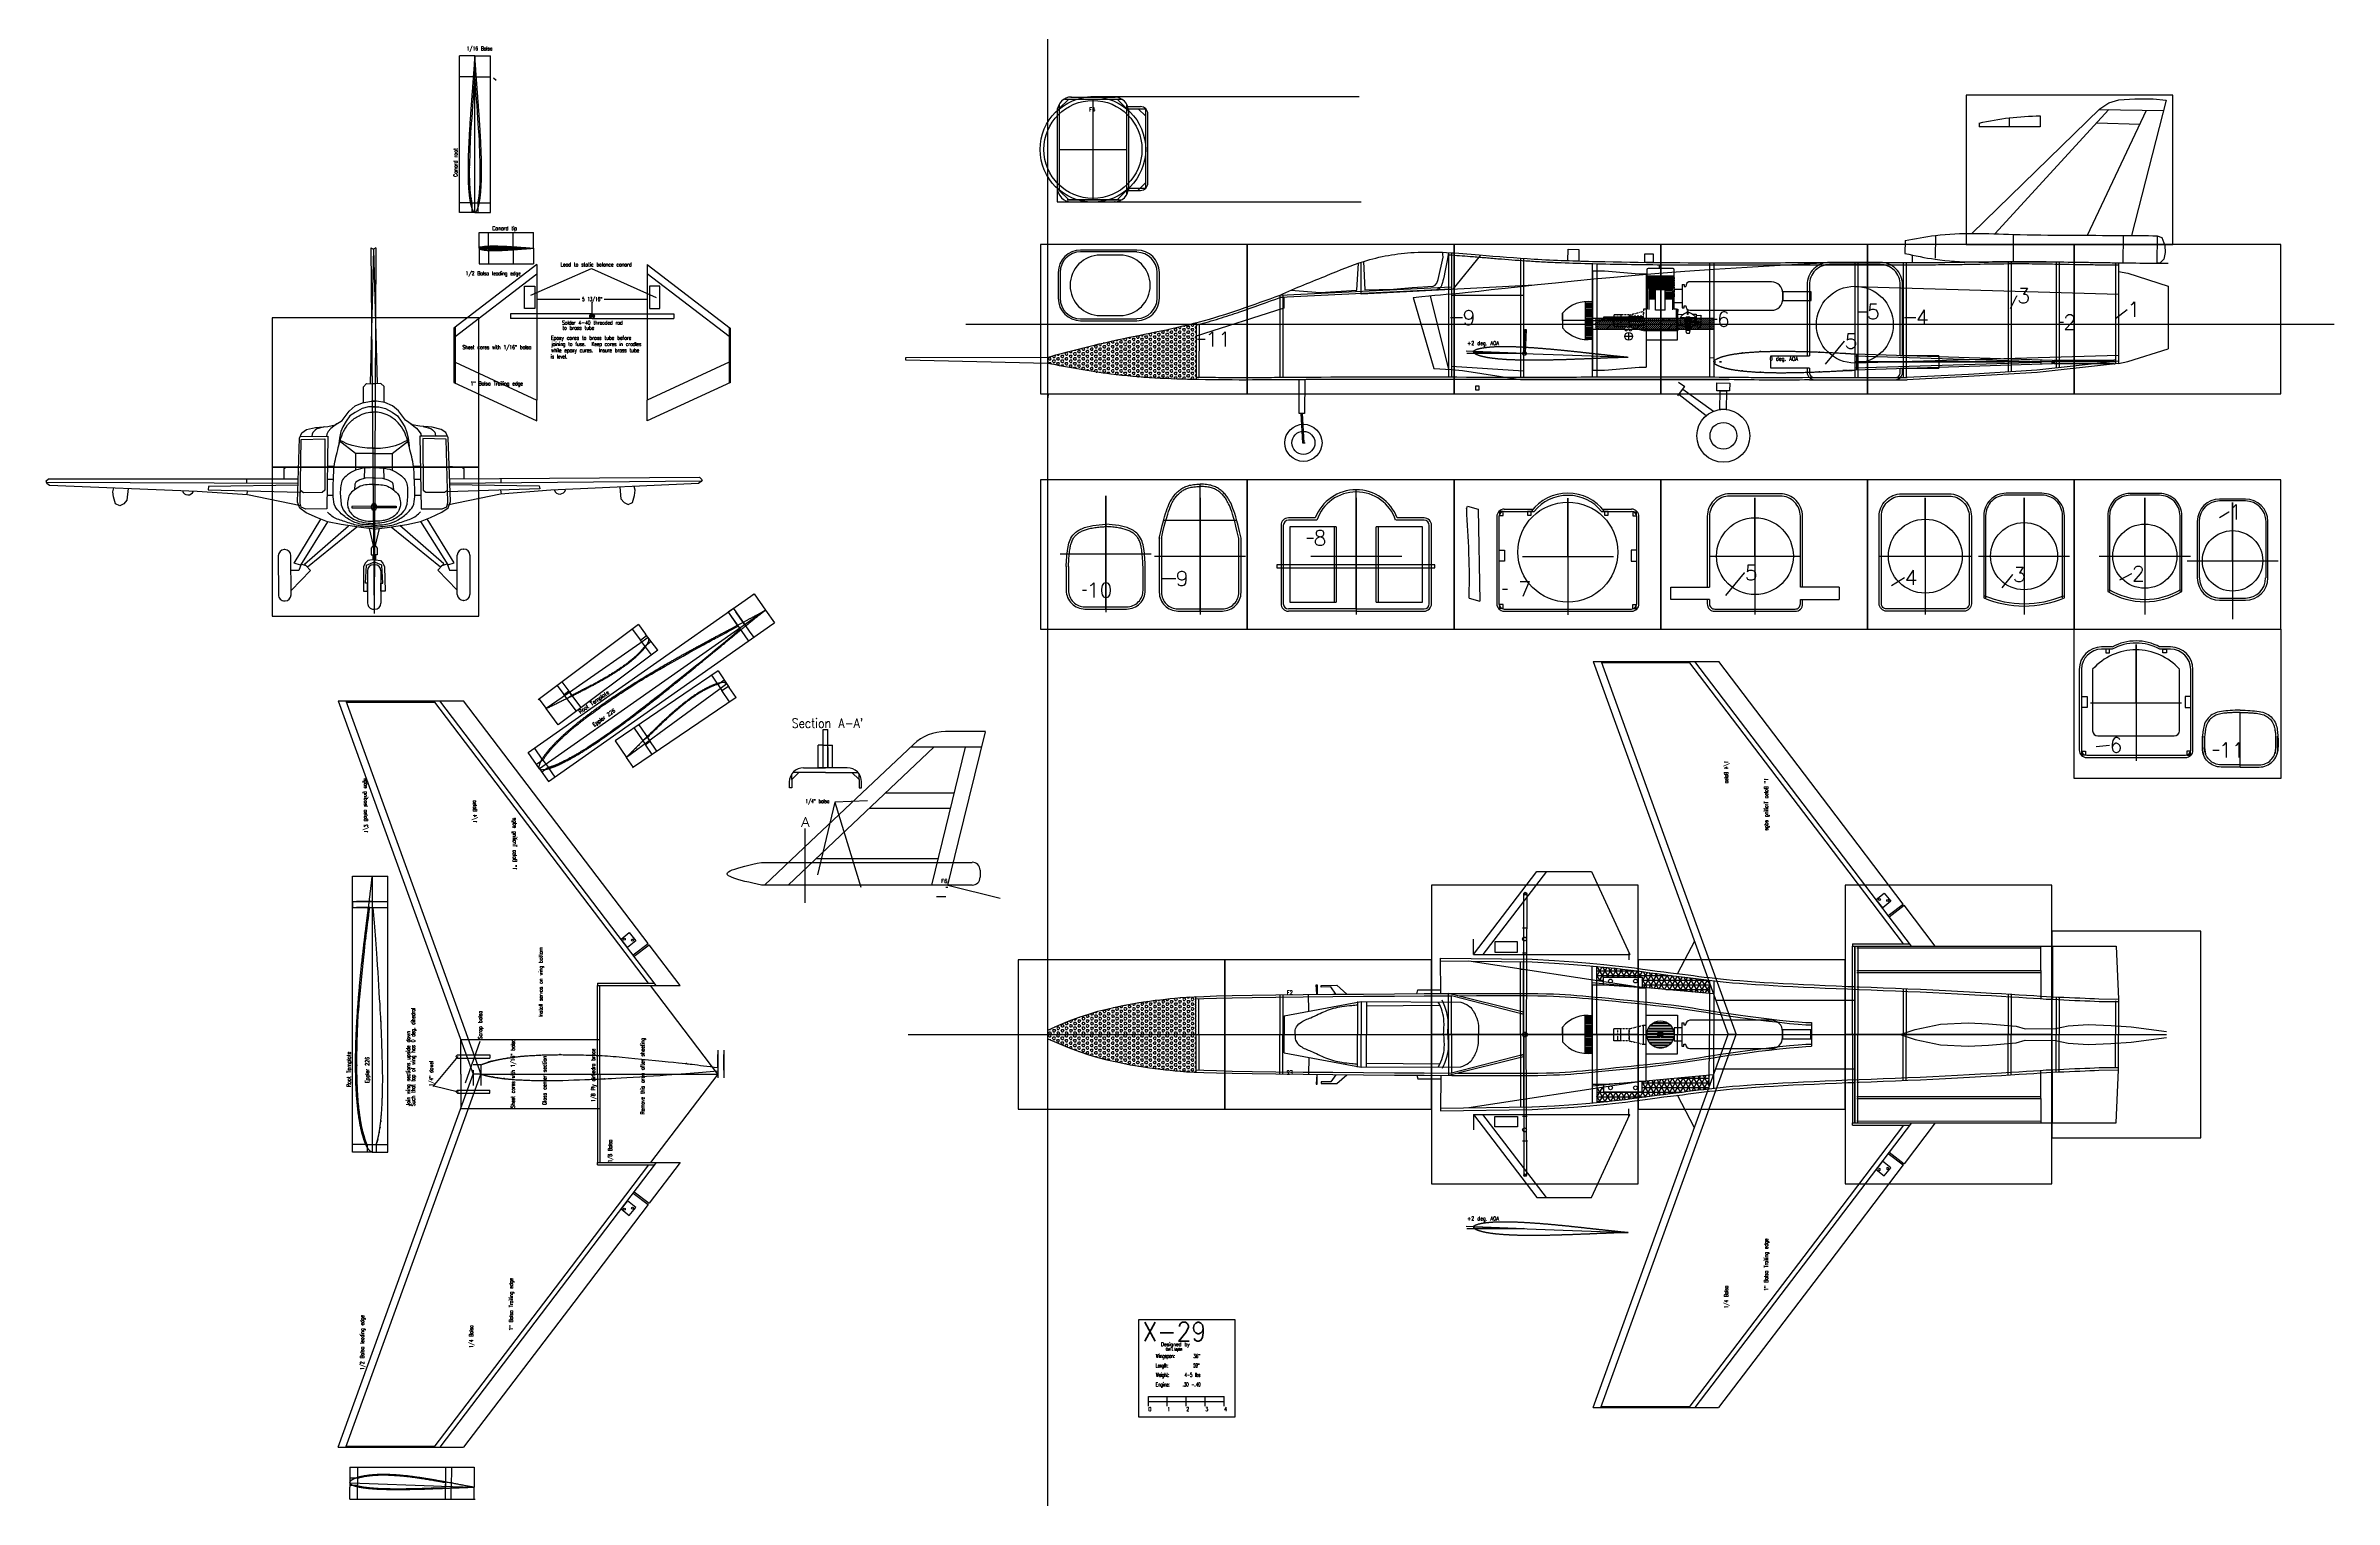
# Model space of a CAD drawing. Extents: x -2205 to 862, y -946 to 1002.
import ezdxf
from ezdxf.enums import TextEntityAlignment as Align

# ---------------------------------------------------------------- set-up
doc = ezdxf.new("R2010")
doc.units = 0
doc.header["$MEASUREMENT"] = 0
doc.linetypes.add('DASHED', pattern=[0.75, 0.5, -0.25])
doc.linetypes.add('DCTYPE1', pattern=[2, 0.5, -0.25, 0.125, -0.25, 0.25, -0.25, 0.125, -0.25])
doc.layers.get('0').update_dxf_attribs({"color": 5, "linetype": 'CONTINUOUS'})
for name, color, linetype in [('2', 7, 'CONTINUOUS'), ('CONSTR', 1, 'CONTINUOUS'), ('EQUIPMENT', 150, 'CONTINUOUS'), ('FOAM', 5, 'CONTINUOUS'), ('FUNELS', 9, 'CONTINUOUS'), ('OBJECT', 1, 'CONTINUOUS'), ('PRINTGRID', 6, 'CONTINUOUS'), ('RUDDER', 4, 'CONTINUOUS'), ('SPANT1OG7', 2, 'CONTINUOUS'), ('SPANT2OG8', 5, 'CONTINUOUS'), ('SPANT3OG9', 3, 'CONTINUOUS'), ('SPANT4OG10', 6, 'CONTINUOUS'), ('SPANT5OG11', 7, 'CONTINUOUS'), ('SPANT6', 30, 'CONTINUOUS'), ('WINGS', 3, 'CONTINUOUS')]:
    doc.layers.add(name, color=color, linetype=linetype)
doc.styles.get("Standard").update_dxf_attribs({"font": 'txt.shx', "height": 20})
doc.dimstyles.get("Standard").update_dxf_attribs({"dimtxt": 0.18, "dimasz": 0.18, "dimexe": 0.18, "dimexo": 0.0625, "dimgap": 0.09, "dimtad": 0, "dimtih": 1, "dimtoh": 1, "dimdec": 4, "dimzin": 0, "dimtxsty": 'STANDARD', "dimcen": 0.09, "dimazin": 3, "dimtfac": 1, "dimtdec": 4, "dimtofl": 0, "dimtmove": 0, "dimatfit": 3, "dimtolj": 1, "dimtzin": 0})

# ---------------------------------------------------------------- blocks, each defined once
blk = doc.blocks.new('WINGROOT')
at = {"color": 7, "linetype": 'CONTINUOUS'}
for points in [[(-185, 26.6), (185, 26.6)], [(-185, 0), (-185, 26.6)], [(-185, 0), (-185, 0.1), (-185, 0.2), (-185, 0.2), (-185, 0.3), (-184.9, 0.4), (-184.9, 0.5), (-184.9, 0.5), (-184.9, 0.6), (-184.9, 0.7), (-184.9, 0.8), (-184.9, 0.8), (-184.8, 0.9), (-184.8, 1.1), (-184.7, 1.4), (-184.5, 1.6), (-184.4, 1.8), (-184.2, 2), (-184.1, 2.2), (-183.9, 2.4), (-183.7, 2.6), (-183.5, 2.8), (-183.3, 3), (-183.2, 3.2), (-183, 3.4), (-182.7, 3.6), (-182.4, 3.9), (-182.1, 4.1), (-181.8, 4.4), (-181.5, 4.6), (-181.2, 4.8), (-180.9, 5), (-180.6, 5.3), (-180.3, 5.5), (-180, 5.7), (-179.7, 5.9), (-179.4, 6.1), (-179, 6.3), (-178.5, 6.6), (-178.1, 6.8), (-177.7, 7.1), (-177.2, 7.3), (-176.8, 7.5), (-176.4, 7.8), (-175.9, 8), (-175.5, 8.2), (-175, 8.4), (-174.6, 8.6), (-174.1, 8.8), (-173.6, 9), (-173, 9.3), (-172.4, 9.5), (-171.9, 9.7), (-171.3, 10), (-170.7, 10.2), (-170.1, 10.4), (-169.6, 10.6), (-169, 10.8), (-168.4, 11), (-167.8, 11.2), (-167.3, 11.4), (-166.6, 11.6), (-165.9, 11.9), (-165.2, 12.1), (-164.5, 12.3), (-163.8, 12.5), (-163, 12.7), (-162.3, 12.9), (-161.6, 13.1), (-160.9, 13.3), (-160.2, 13.5), (-159.5, 13.7), (-158.8, 13.9), (-158, 14.1), (-157.1, 14.3), (-156.3, 14.5), (-155.5, 14.7), (-154.6, 14.8), (-153.8, 15), (-153, 15.2), (-152.1, 15.4), (-151.3, 15.6), (-150.5, 15.7), (-149.6, 15.9), (-148.8, 16.1), (-147.8, 16.2), (-146.9, 16.4), (-145.9, 16.6), (-145, 16.8), (-144, 16.9), (-143.1, 17.1), (-142.1, 17.2), (-141.2, 17.4), (-140.2, 17.5), (-139.3, 17.7), (-138.3, 17.8), (-137.4, 18), (-136.3, 18.1), (-135.2, 18.3), (-134.2, 18.4), (-133.1, 18.6), (-132, 18.7), (-131, 18.8), (-129.9, 19), (-128.8, 19.1), (-127.8, 19.2), (-126.7, 19.3), (-125.6, 19.5), (-124.6, 19.6), (-123.4, 19.7), (-122.2, 19.8), (-121, 19.9), (-119.9, 20), (-118.7, 20.1), (-117.5, 20.3), (-116.4, 20.4), (-115.2, 20.5), (-114, 20.5), (-112.9, 20.6), (-111.7, 20.7), (-110.5, 20.8), (-109.2, 20.9), (-108, 21), (-106.7, 21.1), (-105.5, 21.2), (-104.2, 21.2), (-102.9, 21.3), (-101.7, 21.4), (-100.4, 21.4), (-99.1, 21.5), (-97.9, 21.6), (-96.6, 21.6), (-95.3, 21.7), (-94, 21.7), (-92.6, 21.8), (-91.3, 21.8), (-89.9, 21.9), (-88.6, 21.9), (-87.2, 22), (-85.9, 22), (-84.6, 22), (-83.2, 22.1), (-81.9, 22.1), (-80.5, 22.1), (-79.2, 22.2), (-77.7, 22.2), (-76.3, 22.2), (-74.9, 22.2), (-73.5, 22.2), (-72.1, 22.3), (-70.6, 22.3), (-69.2, 22.3), (-67.8, 22.3), (-66.4, 22.3), (-65, 22.3), (-63.6, 22.3), (-62.1, 22.3), (-60.7, 22.3), (-59.2, 22.2), (-57.7, 22.2), (-56.2, 22.2), (-54.7, 22.2), (-53.3, 22.2), (-51.8, 22.1), (-50.3, 22.1), (-48.8, 22.1), (-47.4, 22.1), (-45.9, 22), (-44.4, 22), (-42.9, 21.9), (-41.4, 21.9), (-39.8, 21.9), (-38.3, 21.8), (-36.8, 21.8), (-35.3, 21.7), (-33.8, 21.7), (-32.2, 21.6), (-30.7, 21.5), (-29.2, 21.5), (-27.7, 21.4), (-26.2, 21.4), (-24.6, 21.3), (-23.1, 21.2), (-21.5, 21.1), (-19.9, 21.1), (-18.4, 21), (-16.8, 20.9), (-15.3, 20.8), (-13.7, 20.8), (-12.2, 20.7), (-10.6, 20.6), (-9.1, 20.5), (-7.5, 20.4), (-6, 20.3), (-4.4, 20.2), (-2.8, 20.1), (-1.3, 20), (0.3, 19.9), (1.9, 19.8), (3.4, 19.7), (5, 19.6), (6.5, 19.5), (8.1, 19.4), (9.7, 19.3), (11.2, 19.2), (12.8, 19), (14.4, 18.9), (15.9, 18.8), (17.5, 18.7), (19.1, 18.6), (20.6, 18.4), (22.2, 18.3), (23.8, 18.2), (25.3, 18), (26.9, 17.9), (28.4, 17.8), (30, 17.7), (31.6, 17.5), (33.1, 17.4), (34.6, 17.2), (36.2, 17.1), (37.7, 17), (39.3, 16.8), (40.8, 16.7), (42.4, 16.5), (43.9, 16.4), (45.5, 16.2), (47, 16.1), (48.6, 15.9), (50.1, 15.8), (51.6, 15.7), (53.1, 15.5), (54.6, 15.3), (56.1, 15.2), (57.7, 15), (59.2, 14.9), (60.7, 14.7), (62.2, 14.6), (63.7, 14.4), (65.2, 14.3), (66.7, 14.1), (68.2, 13.9), (69.7, 13.8), (71.1, 13.6), (72.6, 13.5), (74.1, 13.3), (75.5, 13.1), (77, 13), (78.4, 12.8), (79.9, 12.7), (81.4, 12.5), (82.8, 12.3), (84.3, 12.2), (85.7, 12), (87.1, 11.8), (88.5, 11.7), (89.9, 11.5), (91.3, 11.3), (92.7, 11.2), (94.1, 11), (95.5, 10.9), (96.9, 10.7), (98.3, 10.5), (99.7, 10.4), (101.1, 10.2), (102.4, 10), (103.7, 9.9), (105, 9.7), (106.3, 9.6), (107.7, 9.4), (109, 9.2), (110.3, 9.1), (111.6, 8.9), (112.9, 8.7), (114.2, 8.6), (115.5, 8.4), (116.9, 8.3), (118.1, 8.1), (119.3, 8), (120.5, 7.8), (121.7, 7.7), (122.9, 7.5), (124.2, 7.3), (125.4, 7.2), (126.6, 7), (127.8, 6.9), (129, 6.7), (130.2, 6.6), (131.5, 6.4), (132.6, 6.3), (133.7, 6.1), (134.8, 6), (135.9, 5.9), (137, 5.7), (138.1, 5.6), (139.2, 5.4), (140.3, 5.3), (141.4, 5.2), (142.5, 5)], [(-174.5, 6.9), (-185, 6.9)], [(-174.5, 6.9), (-174.5, 26.6)], [(142.5, 5), (143.6, 4.9), (144.7, 4.7), (145.6, 4.6), (146.6, 4.5), (147.6, 4.4), (148.6, 4.3), (149.5, 4.1), (150.5, 4), (151.5, 3.9), (152.4, 3.8), (153.4, 3.6), (154.4, 3.5), (155.3, 3.4), (156.3, 3.3), (157.1, 3.2), (158, 3.1), (158.8, 3), (159.6, 2.9), (160.4, 2.8), (161.3, 2.7), (162.1, 2.6), (162.9, 2.5), (163.7, 2.4), (164.6, 2.3), (165.4, 2.2), (166.2, 2.1), (166.9, 2), (167.5, 1.9), (168.2, 1.8), (168.9, 1.8), (169.5, 1.7), (170.2, 1.6), (170.8, 1.5), (171.5, 1.4), (172.2, 1.4), (172.8, 1.3), (173.5, 1.2), (174.2, 1.1), (174.7, 1.1), (175.1, 1), (175.6, 0.9), (176.1, 0.9), (176.6, 0.8), (177.1, 0.8), (177.6, 0.7), (178.1, 0.7), (178.6, 0.6), (179.1, 0.6), (179.6, 0.5), (180.1, 0.5), (180.5, 0.4), (180.9, 0.4), (181.3, 0.3), (181.7, 0.3), (182.1, 0.3), (182.5, 0.2), (182.9, 0.2), (183.3, 0.1), (183.8, 0.1), (184.2, 0.1), (184.6, 0), (185, 0)], [(142.7, 26.6), (142.7, 3.3)], [(151, 26.6), (142.7, 26.6)], [(142.7, 10.5), (142.7, 20.9)], [(142.7, 3.3), (142.7, 10.5)], [(151, 26.6), (151, 0)], [(151, 10.5), (151, 20.9)], [(151, 0), (151, 10.5)], [(182.5, 26.6), (185, 26.6)], [(185, 26.6), (185, 0)], [(185, 0), (-185, 0)], [(-185, 0), (-185, -20.9)], [(-174.5, -5.4), (-185, -5.4)], [(-185, -20.9), (182.5, -20.9)], [(-174.5, -5.4), (-174.5, -20.9)], [(142.7, -1.3), (142.7, -10.5)], [(142.7, -10.5), (142.7, -20.9)], [(151, 0), (151, -10.5)], [(151, -10.5), (151, -20.9)], [(182.5, 0), (185, 0)], [(182.5, -20.9), (185, -20.9)], [(185, 0), (185, -20.9)]]:
    blk.add_lwpolyline(points, dxfattribs=at)
at = {"color": 5, "linetype": 'CONTINUOUS'}
for points in [[(-174.5, 6.9), (-173.9, 7.1), (-173.3, 7.4), (-172.7, 7.6), (-172.1, 7.9), (-171.4, 8.1), (-170.8, 8.4), (-170.2, 8.7), (-169.5, 8.9), (-168.8, 9.2), (-168.2, 9.4), (-167.5, 9.6), (-166.8, 9.9), (-166.5, 10), (-166.2, 10.1), (-165.9, 10.2), (-165.6, 10.3), (-165.3, 10.4), (-165, 10.5), (-164.7, 10.5), (-164.4, 10.6), (-164.2, 10.7), (-163.9, 10.8), (-163.7, 10.9), (-163.4, 10.9), (-162.8, 11.1), (-162.4, 11.2), (-162.1, 11.3), (-161.9, 11.4), (-161.9, 11.4), (-161.9, 11.4), (-162, 11.3), (-162.2, 11.3), (-162.4, 11.2), (-162.7, 11.1), (-163.1, 11), (-163.4, 10.9), (-163.8, 10.8), (-164.2, 10.7), (-164.5, 10.6), (-164.8, 10.5), (-165, 10.5), (-165.2, 10.4), (-165.2, 10.4), (-165.2, 10.4), (-165, 10.5), (-164.6, 10.6), (-164.1, 10.7), (-163.4, 10.9), (-163.2, 11), (-162.9, 11.1), (-162.6, 11.2), (-162.3, 11.2), (-162, 11.3), (-161.7, 11.4), (-161.4, 11.5), (-161.1, 11.6), (-160.8, 11.7), (-160.6, 11.7), (-160.3, 11.8), (-160.1, 11.9), (-159.6, 12), (-159.3, 12.1), (-159.3, 12.1), (-159.3, 12.1), (-159.5, 12), (-159.8, 12), (-160, 11.9), (-160.3, 11.8), (-160.4, 11.8), (-160.5, 11.8), (-160.4, 11.8), (-160.1, 11.9), (-159.8, 11.9), (-159.5, 12), (-159.1, 12.1), (-158.7, 12.2), (-158.2, 12.3), (-157.7, 12.4), (-157.2, 12.6), (-156.6, 12.7), (-156.1, 12.8), (-155.5, 13), (-155, 13.1), (-154.4, 13.2), (-153.9, 13.4), (-153.4, 13.5), (-152.9, 13.6), (-152.4, 13.7), (-151.9, 13.8), (-151.5, 13.9), (-151, 14), (-150.5, 14.1), (-150, 14.2), (-149.5, 14.3), (-149, 14.4), (-148.5, 14.5), (-147.7, 14.6), (-146.8, 14.8), (-145.9, 14.9), (-145, 15.1), (-144.1, 15.3), (-143.2, 15.4), (-142.4, 15.5), (-141.6, 15.7), (-140.9, 15.8), (-140.3, 15.9), (-139.8, 16), (-139.4, 16.1), (-139.1, 16.1), (-138.9, 16.1), (-138.9, 16.1), (-138.9, 16.1), (-139.1, 16.1), (-139.2, 16.1), (-139.4, 16.1), (-139.5, 16.1), (-139.6, 16), (-139.7, 16), (-139.6, 16), (-139.4, 16.1), (-139, 16.1), (-138.4, 16.2), (-137.6, 16.3), (-136.7, 16.4), (-135.6, 16.6), (-134.5, 16.7), (-133.3, 16.9), (-132, 17), (-130.7, 17.2), (-129.4, 17.4), (-128.2, 17.5), (-126.9, 17.7), (-125.7, 17.9), (-124.4, 18), (-123.3, 18.1), (-122.2, 18.3), (-121.1, 18.4), (-120, 18.5), (-118.9, 18.6), (-117.9, 18.7), (-116.8, 18.8), (-115.6, 18.8), (-114.4, 18.9), (-113.2, 19), (-111.5, 19.1), (-109.7, 19.2), (-107.8, 19.3), (-105.9, 19.5), (-104.1, 19.6), (-102.3, 19.7), (-100.7, 19.8), (-99.1, 19.9), (-97.8, 19.9), (-96.7, 20), (-95.8, 20), (-95.3, 20.1), (-95.1, 20.1), (-95, 20.1), (-95, 20.1), (-95.1, 20.1), (-95.2, 20.1), (-95.3, 20.1), (-95.4, 20.1), (-95.5, 20.1), (-95.6, 20.1), (-95.5, 20.1), (-95.5, 20.1), (-95.3, 20.1), (-94.3, 20.1), (-92.7, 20.1), (-90.7, 20.2), (-88.2, 20.2), (-85.5, 20.3), (-82.6, 20.3), (-79.7, 20.4), (-76.9, 20.5), (-74.3, 20.5), (-72, 20.6), (-70.2, 20.6), (-68.9, 20.7), (-68.6, 20.7), (-68.4, 20.7), (-68.2, 20.7), (-68.2, 20.7), (-68.2, 20.7), (-68.2, 20.7), (-68.3, 20.7), (-68.4, 20.7), (-68.6, 20.7), (-68.7, 20.7), (-68.8, 20.7), (-68.9, 20.7), (-69, 20.7), (-69.1, 20.7), (-69.1, 20.7), (-69.1, 20.7), (-69.1, 20.7), (-69, 20.7), (-69, 20.7), (-69, 20.7), (-68.9, 20.7), (-68.9, 20.7), (-68.9, 20.7), (-68.9, 20.7), (-69, 20.7), (-69, 20.7), (-69.1, 20.7), (-69.2, 20.7), (-69.2, 20.7), (-69.3, 20.7), (-69.3, 20.7), (-69.3, 20.7), (-69.3, 20.7), (-69.2, 20.7), (-69.1, 20.7), (-68.9, 20.7), (-68, 20.7), (-66.4, 20.6), (-64.3, 20.6), (-61.8, 20.6), (-58.8, 20.5), (-55.6, 20.5), (-52.1, 20.4), (-48.5, 20.4), (-44.7, 20.3), (-40.9, 20.2), (-37.2, 20.1), (-33.5, 20), (-28.8, 19.9), (-24.4, 19.8), (-20.2, 19.6), (-16.2, 19.5), (-12.3, 19.3), (-8.6, 19.1), (-4.9, 18.8), (-1.1, 18.6), (2.7, 18.3), (6.6, 18), (10.6, 17.7), (14.9, 17.3), (23, 16.5), (31.8, 15.7), (40.9, 14.8), (50.1, 13.9), (59.3, 13), (68, 12.1), (76.3, 11.2), (83.7, 10.4), (90.1, 9.8), (95.3, 9.2), (98.9, 8.8), (100.9, 8.6), (101, 8.6), (101.1, 8.6), (101.2, 8.6), (101.2, 8.6), (101.2, 8.6), (101.2, 8.6), (101.2, 8.6), (101.1, 8.6), (101.1, 8.6), (101, 8.6), (101, 8.6), (100.9, 8.6), (100.8, 8.6), (100.7, 8.6), (100.7, 8.6), (100.6, 8.6), (100.6, 8.6), (100.5, 8.6), (100.5, 8.6), (100.5, 8.6), (100.6, 8.6), (100.6, 8.6), (100.7, 8.6), (100.9, 8.6), (101.9, 8.5), (103.6, 8.3), (105.8, 8), (108.6, 7.6), (111.9, 7.2), (115.5, 6.8), (119.5, 6.3), (123.8, 5.7), (128.3, 5.2), (133, 4.6), (137.8, 4), (142.7, 3.3)], [(-174.5, 6.9), (-174.5, -5.6)], [(142.7, 3.3), (142.7, -1.3)], [(-174.5, -5.4), (-174.5, -5.4), (-174.4, -5.5), (-174.4, -5.5), (-174.3, -5.5), (-174.3, -5.5), (-174.2, -5.5), (-174.2, -5.6), (-174.1, -5.6), (-174.1, -5.6), (-174, -5.6), (-174, -5.6), (-173.9, -5.6), (-173.8, -5.7), (-173.7, -5.7), (-173.6, -5.8), (-173.5, -5.8), (-173.4, -5.8), (-173.3, -5.8), (-173.2, -5.9), (-173.1, -5.9), (-173, -5.9), (-172.9, -6), (-172.8, -6), (-172.7, -6), (-172.2, -6.2), (-171.9, -6.3), (-171.9, -6.3), (-172, -6.3), (-172.3, -6.2), (-172.6, -6.1), (-172.9, -6), (-173.2, -5.9), (-173.4, -5.9), (-173.4, -5.8), (-173.2, -5.9), (-172.7, -6), (-172.6, -6.1), (-172.4, -6.1), (-172.2, -6.2), (-171.9, -6.3), (-171.7, -6.3), (-171.5, -6.4), (-171.2, -6.5), (-171, -6.6), (-170.7, -6.6), (-170.5, -6.7), (-170.2, -6.8), (-170, -6.8), (-169.3, -7), (-168.8, -7.2), (-168.4, -7.3), (-168.2, -7.4), (-168.2, -7.4), (-168.2, -7.4), (-168.4, -7.3), (-168.6, -7.2), (-168.9, -7.2), (-169.3, -7.1), (-169.6, -6.9), (-170, -6.8), (-170.4, -6.7), (-170.7, -6.6), (-171.1, -6.5), (-171.3, -6.5), (-171.5, -6.4), (-171.7, -6.4), (-171.7, -6.4), (-171.6, -6.4), (-171.4, -6.5), (-171.1, -6.5), (-170.6, -6.7), (-170, -6.8), (-169.8, -6.9), (-169.6, -6.9), (-169.3, -7), (-169.1, -7.1), (-168.8, -7.1), (-168.6, -7.2), (-168.3, -7.3), (-168.1, -7.4), (-167.8, -7.4), (-167.5, -7.5), (-167.2, -7.6), (-167, -7.6), (-166.7, -7.7), (-166.5, -7.7), (-166.2, -7.8), (-166, -7.9), (-165.7, -7.9), (-165.5, -8), (-165.2, -8), (-165, -8.1), (-164.7, -8.2), (-164.5, -8.2), (-164.2, -8.3), (-163.9, -8.3), (-163.4, -8.4), (-162.9, -8.5), (-162.4, -8.6), (-161.8, -8.8), (-161.3, -8.9), (-160.8, -9), (-160.3, -9.1), (-159.8, -9.1), (-159.4, -9.2), (-159, -9.3), (-158.7, -9.4), (-158.4, -9.4), (-158, -9.5), (-157.9, -9.5), (-157.9, -9.5), (-158.1, -9.5), (-158.3, -9.5), (-158.6, -9.4), (-158.8, -9.4), (-159, -9.3), (-159.1, -9.3), (-159.1, -9.3), (-158.8, -9.3), (-158.4, -9.4), (-158, -9.5), (-157.6, -9.5), (-157.1, -9.6), (-156.6, -9.7), (-156, -9.8), (-155.4, -9.9), (-154.9, -10), (-154.3, -10.1), (-153.8, -10.2), (-153.3, -10.2), (-152.9, -10.3), (-152.5, -10.4), (-152, -10.4), (-151.8, -10.5), (-151.7, -10.5), (-151.8, -10.5), (-152, -10.5), (-152.2, -10.4), (-152.5, -10.4), (-152.7, -10.4), (-152.9, -10.3), (-152.9, -10.3), (-152.8, -10.3), (-152.5, -10.4), (-152.1, -10.4), (-151.5, -10.5), (-150.8, -10.6), (-150.1, -10.7), (-149.3, -10.8), (-148.4, -10.9), (-147.5, -11), (-146.7, -11.1), (-145.8, -11.2), (-145.1, -11.3), (-144.4, -11.4), (-143.8, -11.5), (-143.2, -11.5), (-142.8, -11.6), (-142.6, -11.6), (-142.5, -11.6), (-142.5, -11.6), (-142.6, -11.6), (-142.7, -11.6), (-142.9, -11.6), (-143.2, -11.6), (-143.4, -11.5), (-143.6, -11.5), (-143.8, -11.5), (-143.9, -11.5), (-144, -11.4), (-144, -11.4), (-144, -11.4), (-144, -11.4), (-143.9, -11.5), (-143.9, -11.5), (-143.8, -11.5), (-143.8, -11.5), (-143.7, -11.5), (-143.7, -11.5), (-143.8, -11.5), (-143.9, -11.5), (-144, -11.5), (-144.1, -11.4), (-144.2, -11.4), (-144.4, -11.4), (-144.5, -11.4), (-144.5, -11.4), (-144.5, -11.4), (-144.5, -11.4), (-144.3, -11.4), (-144.1, -11.4), (-143.8, -11.5), (-143.3, -11.5), (-142.6, -11.6), (-141.8, -11.7), (-140.9, -11.8), (-139.8, -11.9), (-138.8, -12), (-137.6, -12.1), (-136.4, -12.2), (-135.1, -12.3), (-133.9, -12.4), (-132.6, -12.5), (-131.4, -12.6), (-129.5, -12.8), (-127.6, -12.9), (-125.8, -13), (-124.1, -13.1), (-122.4, -13.2), (-120.8, -13.3), (-119.2, -13.4), (-117.6, -13.4), (-116.1, -13.5), (-114.6, -13.5), (-113.1, -13.6), (-111.6, -13.6), (-109.1, -13.7), (-106.7, -13.8), (-104.2, -13.8), (-101.7, -13.9), (-99.1, -14), (-96.5, -14), (-93.8, -14), (-91.1, -14.1), (-88.3, -14.1), (-85.4, -14.1), (-82.5, -14.1), (-79.4, -14), (-72.4, -13.9), (-65, -13.8), (-57.5, -13.6), (-49.9, -13.4), (-42.6, -13.1), (-35.5, -12.9), (-28.9, -12.6), (-23, -12.4), (-17.9, -12.2), (-13.9, -12), (-10.9, -11.8), (-9.3, -11.8), (-9.2, -11.8), (-9.1, -11.8), (-9, -11.8), (-9, -11.8), (-9, -11.8), (-9, -11.8), (-9, -11.8), (-9.1, -11.8), (-9.1, -11.8), (-9.2, -11.8), (-9.2, -11.8), (-9.3, -11.8), (-9.4, -11.8), (-9.4, -11.8), (-9.5, -11.8), (-9.5, -11.8), (-9.6, -11.8), (-9.6, -11.8), (-9.6, -11.8), (-9.6, -11.8), (-9.5, -11.8), (-9.5, -11.8), (-9.4, -11.8), (-9.3, -11.8), (-7.5, -11.7), (-4.2, -11.5), (0.5, -11.2), (6.4, -10.9), (13.3, -10.5), (21.1, -10), (29.4, -9.5), (38.2, -9), (47.3, -8.4), (56.4, -7.8), (65.5, -7.2), (74.2, -6.6), (81.1, -6.2), (87.6, -5.7), (93.9, -5.2), (99.9, -4.8), (105.8, -4.3), (111.4, -3.9), (116.9, -3.4), (122.2, -3), (127.4, -2.6), (132.6, -2.1), (137.6, -1.7), (142.7, -1.3)]]:
    blk.add_lwpolyline(points, dxfattribs=at)
at = {"layer": 'WINGS', "color": 7, "linetype": 'CONTINUOUS'}
for points in [[(-185, 0), (-185, -0.1), (-184.9, -0.2), (-184.9, -0.3), (-184.9, -0.4), (-184.9, -0.6), (-184.8, -0.7), (-184.8, -0.8), (-184.8, -0.9), (-184.7, -1), (-184.7, -1.1), (-184.7, -1.2), (-184.6, -1.3), (-184.5, -1.5), (-184.3, -1.7), (-184.2, -2), (-184, -2.1), (-183.8, -2.3), (-183.6, -2.5), (-183.4, -2.7), (-183.1, -2.8), (-182.9, -3), (-182.7, -3.2), (-182.4, -3.3), (-182.2, -3.5), (-181.8, -3.7), (-181.5, -3.9), (-181.1, -4.1), (-180.8, -4.3), (-180.4, -4.5), (-180.1, -4.7), (-179.7, -4.8), (-179.4, -5), (-179, -5.2), (-178.7, -5.4), (-178.3, -5.5), (-178, -5.7), (-177.5, -5.9), (-177, -6.1), (-176.5, -6.3), (-176, -6.5), (-175.5, -6.7), (-175, -6.9), (-174.5, -7), (-174, -7.2), (-173.5, -7.4), (-173, -7.5), (-172.5, -7.7), (-172, -7.8), (-171.3, -8), (-170.7, -8.2), (-170, -8.4), (-169.4, -8.6), (-168.8, -8.7), (-168.1, -8.9), (-167.5, -9.1), (-166.8, -9.2), (-166.2, -9.4), (-165.5, -9.5), (-164.9, -9.7), (-164.2, -9.8), (-163.5, -10), (-162.7, -10.1), (-161.9, -10.3), (-161.1, -10.4), (-160.4, -10.6), (-159.6, -10.7), (-158.8, -10.9), (-158, -11), (-157.2, -11.1), (-156.4, -11.3), (-155.7, -11.4), (-154.9, -11.5), (-154, -11.7), (-153.1, -11.8), (-152.1, -11.9), (-151.2, -12.1), (-150.3, -12.2), (-149.4, -12.3), (-148.5, -12.4), (-147.6, -12.5), (-146.7, -12.6), (-145.8, -12.8), (-144.9, -12.9), (-143.9, -13), (-142.9, -13.1), (-141.9, -13.2), (-140.8, -13.3), (-139.8, -13.4), (-138.8, -13.5), (-137.7, -13.6), (-136.7, -13.7), (-135.7, -13.8), (-134.6, -13.9), (-133.6, -13.9), (-132.5, -14), (-131.5, -14.1), (-130.3, -14.2), (-129.2, -14.3), (-128, -14.3), (-126.8, -14.4), (-125.6, -14.5), (-124.5, -14.6), (-123.3, -14.6), (-122.2, -14.7), (-121, -14.7), (-119.9, -14.8), (-118.8, -14.9), (-117.7, -14.9), (-116.5, -15), (-115.3, -15), (-114.1, -15.1), (-112.9, -15.1), (-111.7, -15.2), (-110.5, -15.2), (-109.3, -15.2), (-108, -15.3), (-106.7, -15.3), (-105.4, -15.3), (-104, -15.4), (-102.5, -15.4), (-100.9, -15.4), (-99.2, -15.4), (-97.5, -15.5), (-95.8, -15.5), (-94.2, -15.5), (-92.6, -15.5), (-91.1, -15.5), (-89.8, -15.5), (-88.6, -15.5), (-87.6, -15.5), (-86.8, -15.6), (-86.3, -15.6), (-86.1, -15.6), (-86, -15.6), (-85.9, -15.6), (-86, -15.6), (-86.1, -15.6), (-86.2, -15.6), (-86.3, -15.6), (-86.4, -15.6), (-86.5, -15.6), (-86.5, -15.6), (-86.4, -15.6), (-86.3, -15.6), (-85.8, -15.6), (-85.1, -15.6), (-84.2, -15.5), (-83.1, -15.5), (-81.7, -15.5), (-80.2, -15.5), (-78.6, -15.5), (-76.8, -15.5), (-75, -15.5), (-73, -15.5), (-71.1, -15.4), (-69, -15.4), (-66.9, -15.4), (-64.8, -15.3), (-62.8, -15.3), (-60.8, -15.3), (-58.9, -15.2), (-57.2, -15.2), (-55.6, -15.1), (-54.2, -15.1), (-53, -15.1), (-52.1, -15), (-51.4, -15), (-51, -15), (-50.9, -15), (-50.9, -15), (-50.9, -15), (-51.1, -15), (-51.2, -15), (-51.3, -15), (-51.5, -15), (-51.5, -15), (-51.5, -15), (-51.5, -15), (-51.3, -15), (-51, -15), (-50.1, -15), (-48.8, -14.9), (-47.2, -14.9), (-45.4, -14.8), (-43.5, -14.7), (-41.4, -14.7), (-39.4, -14.6), (-37.5, -14.5), (-35.7, -14.5), (-34.2, -14.4), (-33, -14.4), (-32.3, -14.3), (-32, -14.3), (-31.9, -14.3), (-31.9, -14.3), (-32, -14.3), (-32.1, -14.3), (-32.2, -14.3), (-32.4, -14.4), (-32.5, -14.4), (-32.6, -14.4), (-32.6, -14.4), (-32.5, -14.4), (-32.3, -14.3), (-31.5, -14.3), (-30.3, -14.2), (-28.7, -14.2), (-26.9, -14.1), (-24.9, -14), (-22.9, -13.9), (-20.8, -13.8), (-18.8, -13.7), (-16.9, -13.6), (-15.3, -13.6), (-14, -13.5), (-13.1, -13.5), (-12.8, -13.4), (-12.6, -13.4), (-12.5, -13.4), (-12.5, -13.4), (-12.6, -13.4), (-12.7, -13.4), (-12.9, -13.5), (-13, -13.5), (-13.1, -13.5), (-13.2, -13.5), (-13.2, -13.5), (-13.1, -13.5), (-12.7, -13.4), (-12, -13.4), (-11, -13.4), (-9.7, -13.3), (-8.2, -13.2), (-6.5, -13.1), (-4.6, -13), (-2.6, -12.9), (-0.5, -12.8), (1.7, -12.7), (4, -12.5), (6.3, -12.4), (8.6, -12.3), (10.8, -12.1), (13, -12), (15.1, -11.9), (17.1, -11.8), (18.9, -11.7), (20.6, -11.5), (22.1, -11.5), (23.4, -11.4), (24.4, -11.3), (25.2, -11.3), (25.7, -11.2), (25.8, -11.2), (25.9, -11.2), (25.8, -11.2), (25.8, -11.2), (25.7, -11.2), (25.6, -11.2), (25.5, -11.2), (25.4, -11.2), (25.4, -11.2), (25.4, -11.2), (25.5, -11.2), (25.7, -11.2), (26.3, -11.2), (27.2, -11.1), (28.4, -11), (29.8, -10.9), (31.4, -10.8), (33.2, -10.7), (35.1, -10.6), (37.1, -10.5), (39.1, -10.3), (41.1, -10.2), (43, -10.1), (44.9, -9.9), (46.6, -9.8), (48.3, -9.7), (49.9, -9.6), (51.4, -9.5), (52.8, -9.4), (54.3, -9.3), (55.7, -9.2), (57.2, -9.1), (58.7, -9), (60.3, -8.9), (62, -8.7), (63.7, -8.6), (65.5, -8.5), (67.4, -8.3), (69.3, -8.2), (71.2, -8.1), (73.1, -7.9), (74.8, -7.8), (76.5, -7.7), (78, -7.5), (79.4, -7.4), (80.5, -7.4)], [(80.5, -7.4), (81.3, -7.3), (81.9, -7.3), (82.1, -7.2), (82.2, -7.2), (82.2, -7.2), (82.1, -7.2), (82, -7.3), (81.9, -7.3), (81.8, -7.3), (81.7, -7.3), (81.6, -7.3), (81.6, -7.3), (81.7, -7.3), (81.9, -7.3), (82.4, -7.2), (83.2, -7.2), (84.3, -7.1), (85.6, -7), (87, -6.9), (88.6, -6.8), (90.3, -6.6), (92, -6.5), (93.9, -6.4), (95.7, -6.2), (97.5, -6.1), (99.2, -5.9), (100.8, -5.8), (102.3, -5.7), (103.8, -5.6), (105.2, -5.5), (106.5, -5.4), (107.9, -5.3), (109.2, -5.2), (110.4, -5.1), (111.7, -5), (113, -4.9), (114.2, -4.8), (115.5, -4.7), (116.7, -4.6), (117.9, -4.5), (119.2, -4.4), (120.4, -4.3), (121.7, -4.2), (122.9, -4.1), (124.2, -4), (125.5, -3.9), (126.7, -3.8), (128, -3.8), (129.3, -3.7), (130.5, -3.6), (131.6, -3.5), (132.6, -3.4), (133.6, -3.3), (134.6, -3.3), (135.6, -3.2), (136.7, -3.1), (137.7, -3), (138.7, -3), (139.7, -2.9), (140.7, -2.8), (141.7, -2.7), (142.7, -2.7)], [(142.7, -2.7), (142.8, -2.7), (142.9, -2.6), (143.1, -2.6), (143.2, -2.6), (143.3, -2.6), (143.4, -2.6), (143.5, -2.6), (143.6, -2.6), (143.7, -2.6), (143.9, -2.6), (144, -2.6), (144.1, -2.6), (144.7, -2.5), (145.2, -2.5), (145.8, -2.4), (146.4, -2.4), (147, -2.4), (147.5, -2.3), (148.1, -2.3), (148.7, -2.2), (149.3, -2.2), (149.8, -2.2), (150.4, -2.1), (151, -2.1)], [(151, -2.1), (151.5, -2), (152, -2), (152.5, -2), (153, -1.9), (153.4, -1.9), (153.9, -1.9), (154.3, -1.8), (154.7, -1.8), (155.1, -1.8), (155.4, -1.8), (155.7, -1.7), (156, -1.7), (156.4, -1.7), (156.6, -1.7), (156.6, -1.7), (156.6, -1.7), (156.4, -1.7), (156.2, -1.7), (156, -1.7), (155.8, -1.7), (155.7, -1.7), (155.7, -1.7), (155.8, -1.7), (156, -1.7), (156.4, -1.7), (156.9, -1.7), (157.5, -1.6), (158.3, -1.6), (159.1, -1.5), (160.1, -1.5), (161, -1.4), (162, -1.3), (163.1, -1.3), (164.1, -1.2), (165.1, -1.1), (166, -1.1), (166.7, -1), (167.4, -1), (168.1, -0.9), (168.8, -0.9), (169.4, -0.8), (170, -0.8), (170.7, -0.8), (171.3, -0.7), (172, -0.7), (172.6, -0.6), (173.3, -0.6), (174.1, -0.5), (174.6, -0.5), (175.2, -0.5), (175.8, -0.4), (176.4, -0.4), (177, -0.4), (177.5, -0.3), (178.1, -0.3), (178.6, -0.3), (179, -0.2), (179.4, -0.2), (179.8, -0.2), (180, -0.2), (180.3, -0.2), (180.5, -0.1), (180.4, -0.1), (180.2, -0.2), (180, -0.2), (179.7, -0.2), (179.5, -0.2), (179.3, -0.2), (179.2, -0.2), (179.3, -0.2), (179.5, -0.2), (180, -0.2), (180.2, -0.2), (180.4, -0.2), (180.5, -0.2), (180.7, -0.2), (180.9, -0.1), (181.2, -0.1), (181.4, -0.1), (181.6, -0.1), (181.8, -0.1), (182.1, -0.1), (182.3, -0.1), (182.5, -0.1)]]:
    blk.add_lwpolyline(points, dxfattribs=at)
at = {"color": 7}
for s, height, width, p, p2 in [('Root Template', 5.232, 0.747905, (-97.9, 28.8), (-50.3, 28.8)), ('Eppler 226', 5.23, 0.73308, (-92.6, 4), (-57.4, 4))]:
    blk.add_text(s, height=height, dxfattribs=dict(at, width=width)).set_placement(p, p2, align=Align.FIT)
blk = doc.blocks.new('WINGTIP')
at = {"color": 1}
blk.add_line((-38.2, 24.6), (-38.2, 16), dxfattribs=at)
at = {"color": 1, "linetype": 'CONTINUOUS'}
for points in [[(-166.6, 43), (0, 43)], [(-166.6, 43), (-166.6, 16.1)], [(-166.5, 21.9), (-166.4, 22.3), (-166.2, 22.6), (-166.1, 22.9), (-165.9, 23.3), (-165.8, 23.6), (-165.6, 23.9), (-165.4, 24.2), (-165.2, 24.5), (-165, 24.8), (-164.8, 25.1), (-164.6, 25.3), (-164.3, 25.6), (-164.2, 25.7), (-164, 25.9), (-163.8, 26), (-163.7, 26.1), (-163.5, 26.2), (-163.3, 26.3), (-163.1, 26.4), (-162.9, 26.6), (-162.8, 26.7), (-162.6, 26.8), (-162.4, 26.9), (-162.2, 27), (-161.8, 27.1), (-161.5, 27.3), (-161.1, 27.5), (-160.8, 27.6), (-160.4, 27.8), (-160.1, 27.9), (-159.7, 28.1), (-159.4, 28.2), (-159, 28.4), (-158.7, 28.5), (-158.3, 28.7), (-157.9, 28.8), (-157.6, 28.9), (-157.3, 29), (-156.9, 29.1), (-156.6, 29.3), (-156.2, 29.4), (-155.9, 29.5), (-155.5, 29.6), (-155.2, 29.7), (-154.8, 29.8), (-154.4, 29.9), (-154.1, 30), (-153.7, 30.1), (-153.4, 30.2), (-153, 30.3), (-152.7, 30.4), (-152.3, 30.4), (-152, 30.5), (-151.6, 30.6), (-151.3, 30.7), (-150.9, 30.8), (-150.6, 30.9), (-150.2, 30.9), (-149.9, 31), (-149.5, 31.1), (-148.8, 31.2), (-148.1, 31.4), (-147.4, 31.5), (-146.7, 31.6), (-146.1, 31.7), (-145.4, 31.8), (-144.7, 31.9), (-144, 32), (-143.3, 32.1), (-142.6, 32.2), (-141.9, 32.3), (-141.1, 32.4), (-140.5, 32.5), (-139.8, 32.6), (-139.1, 32.7), (-138.4, 32.7), (-137.7, 32.8), (-137, 32.9), (-136.3, 32.9), (-135.6, 33), (-134.9, 33.1), (-134.2, 33.1), (-133.5, 33.2), (-132.8, 33.2), (-131.4, 33.3), (-130, 33.4), (-128.6, 33.4), (-127.2, 33.5), (-125.8, 33.5), (-124.4, 33.5), (-123.1, 33.6), (-121.7, 33.6), (-120.3, 33.6), (-118.9, 33.5), (-117.5, 33.5), (-116.1, 33.5), (-114.7, 33.4), (-113.3, 33.4), (-111.9, 33.3), (-110.5, 33.3), (-109.2, 33.2), (-107.8, 33.1), (-106.4, 33), (-105, 33), (-103.6, 32.9), (-102.2, 32.8), (-100.8, 32.6), (-99.5, 32.5), (-98.1, 32.4), (-96.7, 32.3), (-95.3, 32.2), (-93.9, 32), (-92.5, 31.9), (-91.1, 31.7), (-89.8, 31.6), (-88.4, 31.4), (-87, 31.2), (-85.6, 31.1), (-84.2, 30.9), (-82.9, 30.7), (-81.5, 30.6), (-80.1, 30.4), (-78.7, 30.2), (-77.3, 30), (-75.9, 29.8), (-74.5, 29.6), (-73.2, 29.4), (-71.8, 29.2), (-70.4, 29), (-69, 28.8), (-67.6, 28.6), (-66.3, 28.3), (-64.9, 28.1), (-63.5, 27.9), (-62.1, 27.7), (-60.7, 27.4), (-59.3, 27.2), (-58, 27), (-56.6, 26.7), (-55.2, 26.5), (-53.8, 26.3), (-52.4, 26), (-51.1, 25.8), (-49.7, 25.5), (-48.3, 25.3), (-46.9, 25.1), (-45.5, 24.8), (-44.2, 24.6), (-42.8, 24.3), (-41.4, 24.1), (-40, 23.8), (-38.6, 23.6), (-37.3, 23.3), (-35.9, 23.1), (-34.5, 22.8), (-33.1, 22.5), (-31.7, 22.3), (-30.4, 22), (-29, 21.8), (-27.6, 21.5), (-26.2, 21.2), (-24.8, 21), (-23.5, 20.7), (-22.1, 20.5), (-20.7, 20.2), (-19.3, 19.9), (-17.9, 19.7), (-16.6, 19.4), (-15.2, 19.2), (-13.8, 18.9), (-12.4, 18.6), (-11, 18.4), (-9.7, 18.1), (-8.3, 17.9), (-6.9, 17.6), (-5.5, 17.4), (-4.1, 17.1), (-2.8, 16.9), (-1.4, 16.6), (0, 16.3)], [(-156.2, 28.3), (-155.9, 28.4), (-155.6, 28.5), (-155.2, 28.6), (-154.9, 28.7), (-154.5, 28.8), (-154.2, 28.9), (-153.8, 29), (-153.5, 29.1), (-153.1, 29.2), (-152.4, 29.4), (-152.1, 29.5), (-151.8, 29.6), (-151.4, 29.6), (-151.1, 29.7), (-150.7, 29.8), (-150.4, 29.9), (-150, 30), (-149.7, 30), (-149.3, 30.1), (-148.6, 30.2), (-148, 30.4), (-147.3, 30.5), (-145.9, 30.7), (-145.2, 30.8), (-144.5, 31), (-143.8, 31.1), (-143.1, 31.2), (-142.4, 31.2), (-141, 31.4), (-140.3, 31.5), (-139.6, 31.6), (-139, 31.7), (-138.3, 31.7), (-137.6, 31.8), (-136.9, 31.9), (-136.2, 31.9), (-134.8, 32.1), (-134.1, 32.1), (-133.4, 32.2), (-132.7, 32.2), (-131.3, 32.3), (-130, 32.4), (-128.6, 32.4), (-127.2, 32.5), (-125.8, 32.5), (-124.4, 32.5), (-123, 32.6), (-121.7, 32.6), (-120.3, 32.6), (-118.9, 32.5), (-117.5, 32.5), (-116.1, 32.5), (-114.7, 32.4), (-113.4, 32.4), (-112, 32.3), (-110.6, 32.3), (-109.2, 32.2), (-107.8, 32.1), (-106.5, 32), (-105.1, 32), (-103.7, 31.9), (-102.3, 31.8), (-100.9, 31.6), (-99.5, 31.5), (-98.2, 31.4), (-96.8, 31.3), (-95.4, 31.2), (-94, 31), (-92.6, 30.9), (-91.3, 30.7), (-89.9, 30.6), (-88.5, 30.4), (-87.1, 30.3), (-85.7, 30.1), (-84.4, 29.9), (-83, 29.7), (-81.6, 29.6), (-80.2, 29.4), (-78.8, 29.2), (-77.5, 29), (-76.1, 28.8), (-74.7, 28.6), (-73.3, 28.4), (-71.9, 28.2), (-70.6, 28), (-69.2, 27.8), (-66.4, 27.4), (-65, 27.1), (-63.7, 26.9), (-62.3, 26.7), (-60.9, 26.5), (-59.5, 26.2), (-58.1, 26), (-56.8, 25.8), (-55.4, 25.5), (-54, 25.3), (-52.6, 25), (-51.2, 24.8), (-49.9, 24.6), (-48.5, 24.3), (-47.1, 24.1), (-45.7, 23.8), (-44.3, 23.6), (-43, 23.3), (-41.6, 23.1), (-40.2, 22.8), (-38.8, 22.6), (-38.2, 22.5)], [(-156.1, 43), (-156.1, 18.3)], [(-38.2, 43), (-38.2, 20.2)], [(-30.4, 43), (-30.5, 15.2)], [(0, 43), (0, 16.1), (0, 16.1)], [(-156.1, 28.2), (-166.6, 28.2)], [(-156.1, 18.3), (-166.6, 18.3)], [(-166.6, 0), (-166.6, 16.1)], [(-166.6, 0), (1.5, 0)], [(-166.5, 21.9), (-153.1, 21.5), (-54.3, 18)], [(-156.1, 0), (-156.1, 18.3)], [(-54.3, 18), (-43.7, 17.6)], [(-54.3, 16.1), (-54.3, 16.1)], [(-43.7, 17.6), (0, 16.1)], [(-38.2, 0), (-38.2, 20.2)], [(-30.5, 0), (-30.5, 15.2)], [(0, 0), (0, 16.1)]]:
    blk.add_lwpolyline(points, dxfattribs=at)
at = {"layer": 'WINGS', "color": 1, "linetype": 'CONTINUOUS'}
for points in [[(-166.5, 21.9), (-166.5, 21.9), (-166.5, 21.8), (-166.5, 21.8), (-166.5, 21.7), (-166.5, 21.7), (-166.5, 21.6), (-166.4, 21.6), (-166.4, 21.5), (-166.4, 21.5), (-166.4, 21.4), (-166.4, 21.4), (-166.4, 21.3), (-166.3, 21.2), (-166.3, 21.1), (-166.2, 21), (-166.1, 21), (-166, 20.9), (-165.9, 20.8), (-165.8, 20.7), (-165.7, 20.6), (-165.6, 20.5), (-165.5, 20.5), (-165.4, 20.4), (-165.3, 20.3), (-165.2, 20.2), (-165, 20.1), (-164.9, 20), (-164.7, 19.9), (-164.6, 19.9), (-164.4, 19.8), (-164.2, 19.7), (-164.1, 19.6), (-163.9, 19.5), (-163.8, 19.4), (-163.6, 19.3), (-163.4, 19.3), (-163.2, 19.2), (-163, 19), (-162.7, 18.9), (-162.5, 18.8), (-162.3, 18.8), (-162, 18.7), (-161.8, 18.6), (-161.6, 18.5), (-161.3, 18.4), (-161.1, 18.3), (-161, 18.3), (-160.8, 18.2), (-160.1, 18), (-159.8, 17.8), (-159.8, 17.8), (-159.9, 17.9), (-160.2, 18), (-160.6, 18.1), (-161, 18.2), (-161.3, 18.3), (-161.5, 18.4), (-161.5, 18.4), (-161.3, 18.4), (-160.8, 18.2), (-160.6, 18.1), (-160.4, 18.1), (-160.1, 18), (-159.9, 17.9), (-159.6, 17.8), (-159.3, 17.7), (-159, 17.7), (-158.7, 17.6), (-158.3, 17.5), (-158, 17.4), (-157.7, 17.3), (-157.3, 17.2), (-156.9, 17.1), (-156.5, 17), (-156.1, 16.9), (-155.7, 16.8), (-155.3, 16.7), (-155, 16.6), (-154.6, 16.6), (-154.3, 16.5), (-153.9, 16.4), (-153.7, 16.4), (-153.4, 16.3), (-153.1, 16.3), (-152.6, 16.2), (-152.3, 16.1), (-152.3, 16.1), (-152.5, 16.1), (-152.7, 16.2), (-153.1, 16.2), (-153.4, 16.3), (-153.7, 16.4), (-153.8, 16.4), (-153.9, 16.4), (-153.6, 16.4), (-153.1, 16.3), (-152.9, 16.2), (-152.6, 16.2), (-152.3, 16.1), (-151.9, 16.1), (-151.5, 16), (-151.1, 15.9), (-150.7, 15.8), (-150.2, 15.8), (-149.7, 15.7), (-149.2, 15.6), (-148.7, 15.5), (-148.2, 15.5), (-147.7, 15.4), (-147.1, 15.3), (-146.6, 15.2), (-146, 15.1), (-145.5, 15.1), (-145, 15), (-144.5, 15), (-144, 14.9), (-143.6, 14.9), (-143.3, 14.8), (-142.9, 14.8), (-142.7, 14.7), (-142.2, 14.7), (-142, 14.7), (-142.1, 14.7), (-142.3, 14.7), (-142.6, 14.7), (-143, 14.8), (-143.3, 14.8), (-143.6, 14.8), (-143.7, 14.8), (-143.6, 14.8), (-143.3, 14.8), (-142.7, 14.7), (-142.3, 14.7), (-141.8, 14.7), (-141.3, 14.6), (-140.7, 14.6), (-140.2, 14.5), (-139.6, 14.5), (-139, 14.4), (-138.4, 14.4), (-137.8, 14.3), (-137.3, 14.3), (-136.9, 14.2), (-136.5, 14.2), (-135.8, 14.1), (-135.5, 14.1), (-135.4, 14.1), (-135.5, 14.1), (-135.8, 14.1), (-136.1, 14.1), (-136.4, 14.1), (-136.8, 14.2), (-137, 14.2), (-137, 14.2), (-136.9, 14.2), (-136.5, 14.2), (-136.1, 14.1), (-135.7, 14.1), (-135.3, 14.1), (-134.8, 14), (-134.2, 14), (-133.6, 14), (-133, 13.9), (-132.3, 13.9), (-131.7, 13.8), (-131, 13.8), (-130.3, 13.7), (-129.7, 13.7), (-129, 13.7), (-128.3, 13.6), (-127.7, 13.6), (-127, 13.6), (-126.4, 13.5), (-125.8, 13.5), (-125.2, 13.5), (-124.6, 13.5), (-124, 13.4), (-123.5, 13.4), (-122.9, 13.4), (-122.3, 13.4), (-121.7, 13.4), (-121.1, 13.3), (-120.5, 13.3), (-119.9, 13.3), (-119.3, 13.3), (-118.7, 13.3), (-118, 13.3), (-117.4, 13.2), (-116.7, 13.2), (-116, 13.2), (-115.3, 13.2), (-114.6, 13.2), (-113.8, 13.2), (-113, 13.2), (-112.2, 13.1), (-111.4, 13.1), (-110.6, 13.1), (-109.8, 13.1), (-109.1, 13.1), (-108.5, 13.1), (-107.8, 13.1), (-107.3, 13.1), (-106.8, 13.1), (-106.4, 13.1), (-106, 13.1), (-105.8, 13.1), (-105.8, 13.1), (-105.9, 13.1), (-106.1, 13.1), (-106.4, 13.1), (-106.7, 13.1), (-106.9, 13.1), (-107, 13.1), (-107, 13.1), (-106.9, 13.1), (-106.4, 13.1), (-106, 13.1), (-105.6, 13.1), (-105, 13.1), (-104.4, 13.1), (-103.7, 13.1), (-102.9, 13.1), (-102.1, 13.1), (-101.3, 13.1), (-100.5, 13.1), (-99.7, 13.1), (-98.8, 13.1), (-98, 13.1), (-97.2, 13.1), (-96.4, 13.1), (-95.6, 13.1), (-94.9, 13.1), (-94.2, 13.1), (-93.4, 13.1), (-92.7, 13.1), (-92.1, 13.1), (-91.4, 13.1), (-90.7, 13.2), (-90, 13.2), (-89.4, 13.2), (-88.7, 13.2), (-88, 13.2), (-87.3, 13.2), (-86.6, 13.2), (-86, 13.2), (-85.2, 13.3), (-84.5, 13.3), (-83.8, 13.3), (-83, 13.3), (-82.2, 13.3), (-81.5, 13.3), (-80.6, 13.3), (-79.8, 13.4), (-78.9, 13.4), (-78, 13.4), (-77.2, 13.4), (-76.3, 13.5), (-75.5, 13.5), (-74.7, 13.5), (-74, 13.5), (-73.3, 13.5), (-72.8, 13.5), (-72.3, 13.6), (-71.9, 13.6), (-71.5, 13.6), (-71.3, 13.6), (-71.3, 13.6), (-71.4, 13.6), (-71.6, 13.6), (-71.9, 13.6), (-72.2, 13.6), (-72.4, 13.6), (-72.5, 13.5), (-72.5, 13.6), (-72.3, 13.6), (-71.9, 13.6), (-71.5, 13.6), (-71, 13.6), (-70.4, 13.6), (-69.7, 13.6), (-69, 13.7), (-68.2, 13.7), (-67.4, 13.7), (-66.6, 13.7), (-65.7, 13.8), (-64.9, 13.8), (-64, 13.8), (-63.2, 13.8), (-62.4, 13.9), (-61.7, 13.9), (-60.9, 13.9), (-60.2, 13.9), (-59.5, 14), (-58.8, 14), (-58.1, 14), (-57.5, 14), (-56.8, 14.1), (-56.1, 14.1)], [(-156.3, 18), (-155.9, 17.9), (-155.5, 17.8), (-155.1, 17.7), (-154.7, 17.6), (-154.4, 17.6), (-154.1, 17.5), (-153.7, 17.4), (-153.5, 17.4), (-153.2, 17.3), (-153, 17.3), (-152.7, 17.2), (-152.4, 17.2), (-152.1, 17.1), (-151.7, 17), (-151.3, 17), (-150.9, 16.9), (-150.5, 16.8), (-150, 16.7), (-149.6, 16.7), (-149.1, 16.6), (-148.6, 16.5), (-148.1, 16.4), (-147.5, 16.4), (-147, 16.3), (-146.4, 16.2), (-145.9, 16.1), (-145.4, 16.1), (-144.9, 16), (-144.4, 16), (-143.9, 15.9), (-143.5, 15.9), (-143.1, 15.8), (-142.8, 15.8), (-142.6, 15.7), (-142.2, 15.7), (-141.7, 15.7), (-141.2, 15.6), (-140.6, 15.6), (-140.1, 15.5), (-139.5, 15.5), (-138.9, 15.4), (-138.3, 15.3), (-137.7, 15.3), (-137.2, 15.2), (-136.8, 15.2), (-136.4, 15.2), (-136.1, 15.1), (-135.7, 15.1), (-135.2, 15.1), (-134.7, 15), (-134.1, 15), (-133.5, 15), (-132.9, 14.9), (-132.2, 14.9), (-131.6, 14.8), (-130.9, 14.8), (-130.3, 14.7), (-129.6, 14.7), (-128.9, 14.7), (-128.2, 14.6), (-127.6, 14.6), (-127, 14.6), (-126.4, 14.5), (-125.8, 14.5), (-125.2, 14.5), (-124.6, 14.5), (-124, 14.4), (-123.4, 14.4), (-122.9, 14.4), (-122.3, 14.4), (-121.7, 14.4), (-121.1, 14.3), (-120.5, 14.3), (-119.9, 14.3), (-119.3, 14.3), (-118.6, 14.3), (-118, 14.3), (-117.3, 14.2), (-116.7, 14.2), (-116, 14.2), (-115.3, 14.2), (-114.6, 14.2), (-113.8, 14.2), (-113, 14.2), (-112.2, 14.1), (-111.4, 14.1), (-110.6, 14.1), (-109.8, 14.1), (-109.1, 14.1), (-108.4, 14.1), (-107.8, 14.1), (-107.3, 14.1), (-106.8, 14.1), (-106.4, 14.1), (-105, 14.1), (-104.4, 14.1), (-100.5, 14.1), (-99.7, 14.1), (-98.8, 14.1), (-98, 14.1), (-97.2, 14.1), (-96.4, 14.1), (-95.6, 14.1), (-94.9, 14.1), (-94.2, 14.1), (-93.5, 14.1), (-92.8, 14.1), (-92.1, 14.1), (-91.4, 14.1), (-90.7, 14.2), (-90, 14.2), (-89.4, 14.2), (-88.7, 14.2), (-88, 14.2), (-87.4, 14.2), (-86.7, 14.2), (-86, 14.2), (-85.3, 14.3), (-84.5, 14.3), (-83.8, 14.3), (-83, 14.3), (-82.3, 14.3), (-81.5, 14.3), (-80.6, 14.3), (-79.8, 14.4), (-78.9, 14.4), (-78.1, 14.4), (-77.2, 14.4), (-76.3, 14.5), (-75.5, 14.5), (-74.8, 14.5), (-74, 14.5), (-73.4, 14.5), (-72.8, 14.5), (-72.3, 14.6), (-71.9, 14.6), (-71.5, 14.6), (-71, 14.6), (-70.4, 14.6), (-69.8, 14.6), (-69, 14.7), (-68.3, 14.7), (-67.5, 14.7), (-66.6, 14.7), (-65.8, 14.8), (-64.9, 14.8), (-64.1, 14.8), (-63.2, 14.8), (-62.4, 14.9), (-61.7, 14.9), (-61, 14.9), (-60.2, 14.9), (-59.5, 15), (-58.9, 15), (-58.2, 15), (-57.5, 15), (-56.8, 15.1), (-38.3, 15.8)], [(-56.1, 14.1), (-55.4, 14.1), (-54.7, 14.2), (-54.7, 14.2), (-54.7, 14.2), (-54.6, 14.2), (-54.6, 14.2), (-54.6, 14.2), (-54.6, 14.2), (-54.6, 14.2), (-54.5, 14.2), (-54.5, 14.2), (-54.5, 14.2), (-54.5, 14.2), (-54.4, 14.2)], [(-54.4, 14.2), (-53.8, 14.2), (-53.1, 14.2), (-52.5, 14.2), (-51.8, 14.3), (-51.1, 14.3), (-50.5, 14.3), (-49.8, 14.3), (-49.2, 14.4), (-48.5, 14.4), (-47.8, 14.4), (-47.2, 14.4), (-46.5, 14.5), (-46.3, 14.5), (-46.1, 14.5), (-45.8, 14.5), (-45.6, 14.5), (-45.4, 14.5), (-45.2, 14.5), (-44.9, 14.5), (-44.7, 14.5), (-44.5, 14.6), (-44.3, 14.6), (-44, 14.6), (-43.8, 14.6)], [(-43.8, 14.6), (-43.3, 14.6), (-42.8, 14.6), (-42.3, 14.6), (-41.8, 14.7), (-41.3, 14.7), (-40.8, 14.7), (-40.4, 14.7), (-40, 14.7), (-39.6, 14.8), (-39.3, 14.8), (-39, 14.8), (-38.7, 14.8), (-38.2, 14.8), (-37.9, 14.8), (-37.9, 14.8), (-38, 14.8), (-38.3, 14.8), (-38.6, 14.8), (-38.9, 14.8), (-39.2, 14.8), (-39.3, 14.8), (-39.3, 14.8), (-39.1, 14.8), (-38.7, 14.8), (-38.3, 14.8), (-37.9, 14.8), (-37.4, 14.8), (-36.8, 14.9), (-36.2, 14.9), (-35.5, 14.9), (-34.8, 15), (-34.1, 15), (-33.4, 15), (-32.7, 15), (-32, 15.1), (-31.3, 15.1), (-30.7, 15.1), (-30.2, 15.1), (-29.6, 15.2), (-29, 15.2), (-28.5, 15.2), (-28, 15.2), (-27.4, 15.3), (-26.9, 15.3), (-26.3, 15.3), (-25.8, 15.3), (-25.2, 15.3), (-24.6, 15.4), (-24, 15.4), (-23.4, 15.4), (-22.8, 15.4), (-22.2, 15.5), (-21.7, 15.5), (-21.1, 15.5), (-20.5, 15.5), (-20, 15.5), (-19.6, 15.6), (-19.1, 15.6), (-18.8, 15.6), (-18.4, 15.6), (-18, 15.6), (-17.8, 15.6), (-17.9, 15.6), (-18.1, 15.6), (-18.4, 15.6), (-18.8, 15.6), (-19.2, 15.6), (-19.4, 15.6), (-19.6, 15.6), (-19.5, 15.6), (-19.1, 15.6), (-18.4, 15.6), (-18.1, 15.6), (-17.7, 15.6), (-17.2, 15.7), (-16.7, 15.7), (-16.2, 15.7), (-15.7, 15.7), (-15.2, 15.7), (-14.7, 15.7), (-14.3, 15.8), (-13.8, 15.8), (-13.4, 15.8), (-13.1, 15.8), (-12.5, 15.8), (-12.2, 15.8), (-12.2, 15.8), (-12.4, 15.8), (-12.8, 15.8), (-13.2, 15.8), (-13.6, 15.8), (-13.9, 15.8), (-14.1, 15.8), (-14.1, 15.8), (-13.8, 15.8), (-13.1, 15.8), (-12.8, 15.8), (-12.4, 15.8), (-12.1, 15.8), (-11.7, 15.8), (-11.2, 15.9), (-10.8, 15.9), (-10.4, 15.9), (-10, 15.9), (-9.6, 15.9), (-9.2, 15.9), (-8.9, 15.9), (-8.6, 15.9), (-7.9, 16), (-7.6, 16), (-7.5, 16), (-7.7, 16), (-8, 16), (-8.4, 15.9), (-8.8, 15.9), (-9.2, 15.9), (-9.4, 15.9), (-9.4, 15.9), (-9.2, 15.9), (-8.6, 15.9), (-8.3, 15.9), (-8.1, 16), (-7.8, 16), (-7.5, 16), (-7.2, 16), (-6.9, 16), (-6.6, 16), (-6.3, 16), (-5.9, 16), (-5.6, 16), (-5.2, 16), (-4.9, 16.1), (-4.7, 16.1), (-4.4, 16.1), (-4.2, 16.1), (-4, 16.1), (-3.8, 16.1), (-3.5, 16.1), (-3.3, 16.1), (-3.1, 16.1), (-2.9, 16.1), (-2.7, 16.1), (-2.5, 16.1), (-2.2, 16.1), (-2, 16.1), (-1.9, 16.1), (-1.7, 16.1), (-1.5, 16.1), (-1.3, 16.1), (-1.1, 16.1), (-0.9, 16.1), (-0.8, 16.1), (-0.6, 16.1), (-0.4, 16.1), (-0.2, 16.1), (0, 16.1)]]:
    blk.add_lwpolyline(points, dxfattribs=at)
blk = doc.blocks.new('*U8')
at = {"layer": 'FOAM', "color": 7, "linetype": 'CONTINUOUS'}
for p, q in [((-0.27, 2.54), (-0.33, 2.54)), ((-0.33, 2.38), (-0.33, 2.54)), ((-0.27, 2.38), (-0.27, 2.54)), ((-0.27, 2.38), (-0.33, 2.38))]:
    blk.add_line(p, q, dxfattribs=at)
blk = doc.blocks.new('*U11')
at = {"layer": 'FOAM', "color": 7, "linetype": 'CONTINUOUS'}
for p, q in [((-0.98, 1.4), (-0.98, 1.34)), ((0.45, 1.4), (-0.98, 1.4)), ((0.45, 1.34), (-0.98, 1.34)), ((0.45, 1.4), (0.45, 1.34))]:
    blk.add_line(p, q, dxfattribs=at)
blk = doc.blocks.new('*U12')
at = {"layer": 'FOAM', "color": 7, "linetype": 'CONTINUOUS'}
for p, q in [((-0.98, 1.65), (-0.98, 1.59)), ((0.45, 1.65), (-0.98, 1.65)), ((0.45, 1.59), (-0.98, 1.59)), ((0.45, 1.65), (0.45, 1.59))]:
    blk.add_line(p, q, dxfattribs=at)
blk = doc.blocks.new('*U13')
at = {"layer": 'FOAM', "color": 7, "linetype": 'CONTINUOUS'}
for p, q in [((-0.98, 1.78), (-0.98, 1.71)), ((0.45, 1.78), (-0.98, 1.78)), ((0.45, 1.71), (-0.98, 1.71)), ((0.45, 1.78), (0.45, 1.71))]:
    blk.add_line(p, q, dxfattribs=at)
blk = doc.blocks.new('*U14')
at = {"layer": 'FOAM', "color": 7, "linetype": 'CONTINUOUS'}
for p, q in [((-0.98, 1.53), (-0.98, 1.46)), ((0.45, 1.53), (-0.98, 1.53)), ((0.45, 1.46), (-0.98, 1.46)), ((0.45, 1.53), (0.45, 1.46))]:
    blk.add_line(p, q, dxfattribs=at)
blk = doc.blocks.new('*U15')
at = {"layer": 'FOAM', "color": 7, "linetype": 'CONTINUOUS'}
for p, q in [((-0.98, 1.9), (-0.98, 1.84)), ((0.45, 1.9), (-0.98, 1.9)), ((0.45, 1.84), (-0.98, 1.84)), ((0.45, 1.9), (0.45, 1.84))]:
    blk.add_line(p, q, dxfattribs=at)
blk = doc.blocks.new('*U17')
at = {"layer": 'FOAM', "color": 7, "linetype": 'CONTINUOUS'}
for p, q in [((-2.35, 0.04), (-2.72, 0.04)), ((-2.72, -0.59), (-2.72, 0.04)), ((-2.35, -0.59), (-2.35, 0.04)), ((-2.35, -0.59), (-2.72, -0.59))]:
    blk.add_line(p, q, dxfattribs=at)
blk = doc.blocks.new('*U10')
at = {"layer": 'FOAM', "color": 7, "linetype": 'CONTINUOUS'}
for p, q in [((-1.92, -0.3), (-1.92, -0.23)), ((-1.92, -0.23), (-1.17, -0.23)), ((-1.92, -0.3), (-1.17, -0.3)), ((-1.17, -0.3), (-1.17, -0.23))]:
    blk.add_line(p, q, dxfattribs=at)
blk = doc.blocks.new('*U9')
at = {"layer": 'FOAM', "color": 7, "linetype": 'CONTINUOUS'}
for p, q in [((-0.03, 1.25), (-0.53, 1.25)), ((-0.53, 0.19), (-0.53, 1.25)), ((-0.03, 0.19), (-0.03, 1.25)), ((-0.03, 0.19), (-0.53, 0.19))]:
    blk.add_line(p, q, dxfattribs=at)
blk = doc.blocks.new('*U16')
at = {"layer": 'FOAM', "color": 7, "linetype": 'CONTINUOUS'}
for p, q in [((-0.8, -0.16), (-0.8, -0.03)), ((-0.8, -0.03), (0.2, -0.03)), ((-0.8, -0.16), (0.2, -0.16)), ((0.2, -0.16), (0.2, -0.03))]:
    blk.add_line(p, q, dxfattribs=at)
blk = doc.blocks.new('*U7')
at = {"layer": 'FOAM', "color": 7, "linetype": 'CONTINUOUS'}
for p, q in [((-1.67, 1.55), (-1.65, 1.57)), ((-1.67, 1.54), (-1.63, 1.57)), ((-1.67, 1.52), (-1.62, 1.57)), ((-1.67, 1.56), (-1.67, 1.56)), ((-1.66, 1.51), (-1.62, 1.56)), ((-1.66, 1.5), (-1.62, 1.54)), ((-1.66, 1.49), (-1.62, 1.53)), ((-1.66, 1.48), (-1.61, 1.52)), ((-1.65, 1.47), (-1.61, 1.51)), ((-1.65, 1.46), (-1.61, 1.5)), ((-1.65, 1.44), (-1.61, 1.49)), ((-1.65, 1.43), (-1.6, 1.47)), ((-1.64, 1.42), (-1.6, 1.46)), ((-1.64, 1.41), (-1.6, 1.45)), ((-1.64, 1.4), (-1.59, 1.44)), ((-1.64, 1.39), (-1.59, 1.43)), ((-1.63, 1.37), (-1.59, 1.42)), ((-1.62, 1.38), (-1.59, 1.41)), ((-1.6, 1.38), (-1.58, 1.39))]:
    blk.add_line(p, q, dxfattribs=at)
blk = doc.blocks.new('*U5')
at = {"layer": 'FOAM', "color": 7, "linetype": 'CONTINUOUS'}
for p, q in [((0.58, -0.66), (0.64, -0.66)), ((0.58, -0.66), (0.58, -0.78)), ((0.58, -0.78), (0.64, -0.78)), ((0.64, -0.66), (0.64, -0.78))]:
    blk.add_line(p, q, dxfattribs=at)
blk = doc.blocks.new('*U6')
at = {"layer": 'FOAM', "color": 7, "linetype": 'CONTINUOUS'}
for p, q in [((-1.39, 1.05), (-1.34, 1.1)), ((-1.39, 1.09), (-1.39, 1.09)), ((-1.39, 1.07), (-1.37, 1.09)), ((-1.39, 1.06), (-1.36, 1.09)), ((-1.38, 1.04), (-1.32, 1.1)), ((-1.38, 1.03), (-1.32, 1.08)), ((-1.38, 1.01), (-1.32, 1.07)), ((-1.38, 1), (-1.32, 1.06)), ((-1.37, 0.99), (-1.32, 1.05)), ((-1.37, 0.98), (-1.31, 1.04)), ((-1.37, 0.97), (-1.31, 1.02)), ((-1.37, 0.96), (-1.31, 1.01)), ((-1.36, 0.94), (-1.31, 1)), ((-1.36, 0.93), (-1.31, 0.99)), ((-1.36, 0.92), (-1.3, 0.98)), ((-1.36, 0.91), (-1.3, 0.97)), ((-1.36, 0.9), (-1.3, 0.95)), ((-1.35, 0.88), (-1.3, 0.94)), ((-1.35, 0.87), (-1.29, 0.93)), ((-1.35, 0.86), (-1.29, 0.92)), ((-1.35, 0.85), (-1.29, 0.91)), ((-1.34, 0.84), (-1.29, 0.89)), ((-1.32, 0.85), (-1.29, 0.88)), ((-1.3, 0.85), (-1.28, 0.87)), ((-1.28, 0.86), (-1.28, 0.86))]:
    blk.add_line(p, q, dxfattribs=at)
at = {"layer": 'FOAM', "color": 7, "linetype": 'DASHED'}
for p, q in [((-1.39, 1.08), (-1.38, 1.09)), ((-1.39, 1.07), (-1.37, 1.09)), ((-1.39, 1.06), (-1.35, 1.09)), ((-1.38, 1.04), (-1.33, 1.1)), ((-1.38, 1.03), (-1.32, 1.09)), ((-1.38, 1.02), (-1.32, 1.08)), ((-1.38, 1.01), (-1.32, 1.07)), ((-1.38, 1), (-1.32, 1.05)), ((-1.37, 0.99), (-1.32, 1.04)), ((-1.37, 0.97), (-1.31, 1.03)), ((-1.37, 0.96), (-1.31, 1.02)), ((-1.37, 0.95), (-1.31, 1.01)), ((-1.36, 0.94), (-1.31, 1)), ((-1.36, 0.93), (-1.3, 0.98)), ((-1.36, 0.91), (-1.3, 0.97)), ((-1.36, 0.9), (-1.3, 0.96)), ((-1.35, 0.89), (-1.3, 0.95)), ((-1.35, 0.88), (-1.3, 0.94)), ((-1.35, 0.87), (-1.29, 0.92)), ((-1.35, 0.85), (-1.29, 0.91)), ((-1.35, 0.84), (-1.29, 0.9)), ((-1.33, 0.84), (-1.29, 0.89)), ((-1.31, 0.85), (-1.28, 0.88)), ((-1.29, 0.85), (-1.28, 0.86))]:
    blk.add_line(p, q, dxfattribs=at)
blk = doc.blocks.new('*U1')
at = {"layer": 'FOAM', "color": 7, "linetype": 'CONTINUOUS'}
blk.add_line((0.29, 1.78), (0.29, 1.78), dxfattribs=at)
blk.add_line((0.29, 1.78), (0.29, 1.78), dxfattribs=at)
blk.add_line((0.29, 1.78), (0.29, 1.78), dxfattribs=at)
blk.add_line((0.29, 1.78), (0.29, 1.78), dxfattribs=at)
blk = doc.blocks.new('*U2')
at = {"layer": 'FOAM', "color": 7, "linetype": 'CONTINUOUS'}
for p, q in [((0.58, 0.34), (0.64, 0.34)), ((0.58, 0.34), (0.58, 0.22)), ((0.58, 0.22), (0.64, 0.22)), ((0.64, 0.34), (0.64, 0.22))]:
    blk.add_line(p, q, dxfattribs=at)
blk = doc.blocks.new('*U4')
at = {"layer": 'FOAM', "color": 7, "linetype": 'CONTINUOUS'}
for p, q in [((-1.72, 0.71), (-1.69, 0.71)), ((-1.72, 0.71), (-1.68, 0.49)), ((-1.69, 0.71), (-1.65, 0.5)), ((-1.68, 0.49), (-1.65, 0.5))]:
    blk.add_line(p, q, dxfattribs=at)
blk = doc.blocks.new('*U3')
at = {"layer": 'FOAM', "color": 7, "linetype": 'CONTINUOUS'}
for p, q in [((-1.93, 0.86), (-2.15, 0.82)), ((-2.15, 0.82), (-2.14, 0.79)), ((-1.93, 0.83), (-2.14, 0.79)), ((-1.93, 0.86), (-1.93, 0.83))]:
    blk.add_line(p, q, dxfattribs=at)
blk = doc.blocks.new('DUCTSIDE')
at = {"layer": 'OBJECT'}
h = blk.add_hatch(dxfattribs=at)
h.set_pattern_fill('PLAST', color=6, scale=10, style=0)
h.set_pattern_definition([(0, (138.4148, -855.649), (0, 2.5), []), (0, (138.4148, -855.3366), (0, 2.5), []), (0, (138.4148, -855.024), (0, 2.5), [])])
h.paths.add_polyline_path([(-82, -25), (-72, -25), (-72, 25), (-82, 25)])
at = {"layer": 'OBJECT', "color": 6}
for p, q in [((-72, 66.7), (-56.1, 66.7)), ((-72, 66.7), (-56.1, 66.7)), ((-72, 66.7), (-72, -66.7)), ((-9.5, 62.6), (0, 62.6)), ((0, 62.6), (0, -62.6)), ((0, 62.6), (0, -62.6)), ((1.1, 43.4), (1.1, 37.1)), ((48, 41.7), (37.6, 41.7)), ((48, 48.5), (50.8, 48.5)), ((50.8, 48.5), (50.8, 45.7)), ((50.8, 45.7), (53.1, 45.7)), ((-112, 10), (-112, -10)), ((-112, 0), (-112, 10)), ((-72, 0), (-112, 0)), ((-82, 25), (-82, -25)), ((-72, 25), (-82, 25)), ((-72, -25), (-72, 25)), ((-72, 0), (0, 0)), ((-57, 5), (-5, 5)), ((-57, 0), (-52, 5)), ((-57, 2.6), (-54.6, 5)), ((-57, 0), (-57, 5)), ((-5, 0), (-57, 0)), ((-54.3, 0), (-49.3, 5)), ((-51.7, 0), (-46.7, 5)), ((-49, 0), (-44, 5)), ((-46.4, 0), (-41.4, 5)), ((-44.8, 2.3), (-44.8, -2.7)), ((-43.7, 0), (-38.7, 5)), ((-41.1, 0), (-36.1, 5)), ((-38.4, 0), (-33.4, 5)), ((-35.8, 0), (-30.8, 5)), ((-33.1, 0), (-28.1, 5)), ((-30.5, 0), (-25.5, 5)), ((-27.8, 0), (-22.8, 5)), ((-25.2, 0), (-20.2, 5)), ((-22.5, 0), (-17.5, 5)), ((-19.9, 0), (-14.9, 5)), ((-17.2, 0), (-12.2, 5)), ((-14.6, 0), (-9.6, 5)), ((-11.9, 0), (-6.9, 5)), ((-9.3, 0), (-5, 4.2)), ((-6.6, 0), (-5, 1.6)), ((48, 23.8), (37.6, 23.8)), ((48, 17), (50.8, 17)), ((50.8, 17), (50.8, 19.8)), ((50.8, 19.8), (53.1, 19.8)), ((-82, -25), (-72, -25)), ((-9.5, -62.6), (0, -62.6))]:
    blk.add_line(p, q, dxfattribs=at)
at = {"layer": 'OBJECT', "color": 6, "linetype": 'CONTINUOUS'}
for p, q in [((-56.1, 66.7), (-9.5, 62.6)), ((1.1, 43.5), (1.1, 68.1)), ((36, 69.7), (2.6, 69.7)), ((37.6, 43.5), (37.6, 68.1)), ((1.1, 60.1), (37.6, 60.1)), ((1.1, 59.3), (37.6, 59.3)), ((1.1, 37.1), (1.1, 15.3)), ((35.7, 41.8), (2.9, 41.8)), ((3.4, 40.3), (12.6, 40.3)), ((3.4, 40.3), (3.4, 14.8)), ((3.4, 38.7), (12.6, 38.7)), ((3.4, 37.1), (12.6, 37.1)), ((3.4, 35.5), (12.6, 35.5)), ((3.4, 34), (12.6, 34)), ((3.4, 32.4), (12.6, 32.4)), ((3.5, 30.9), (12.6, 30.9)), ((35.2, 40.3), (25.3, 40.3)), ((25.3, 38.7), (35.2, 38.7)), ((25.3, 37.1), (35.2, 37.1)), ((25.3, 35.5), (35.2, 35.5)), ((25.3, 34), (35.2, 34)), ((25.3, 32.4), (35.2, 32.4)), ((25.3, 30.9), (35.2, 30.9)), ((35.2, 40.3), (35.2, 14.2)), ((37.6, 15.3), (37.6, 43.4)), ((37.6, 42.7), (37.6, 37.9)), ((37.6, 36.3), (37.6, 31.6)), ((1.1, 15.3), (-3.7, 15.3)), ((0, 0), (42, 0)), ((3.5, 29.3), (12.6, 29.3)), ((25.3, 29.3), (35.2, 29.3)), ((40.7, 15.3), (37.6, 15.3)), ((40.7, -13.2), (40.7, 15.3)), ((42, -26), (42, 0)), ((42.3, -13.2), (42.3, 15.3)), ((42.4, -7.1), (42.3, 9.2)), ((42.3, 8.6), (48.9, 8.1)), ((65.8, 3.8), (59.8, 3.5)), ((62.6, 8.5), (67, 8.7)), ((65.8, 3.8), (65.8, -2.5)), ((67, 8.7), (67.6, -6.6)), ((67.1, 6.9), (73, 7.1)), ((73, 7.1), (73.4, -4.3)), ((-3.7, -13.2), (40.7, -13.2)), ((0, -26), (42, -26)), ((42.4, -6.1), (48.2, -6.1)), ((52.9, -9.2), (52.9, -3)), ((53, -10.9), (52.9, -9.2)), ((59.2, -9.2), (52.9, -9.2)), ((53.9, -13.2), (52.9, -13.2)), ((52.9, -13.2), (53.7, -16.3)), ((59.2, -10.9), (53, -10.9)), ((53.9, -13.2), (53.9, -10.9)), ((56, -13.2), (53.9, -13.2)), ((53.9, -13.2), (53.9, -13.2)), ((57.9, -17.3), (53.9, -17.3)), ((57.9, -13.2), (55.8, -13.2)), ((57.9, -13.2), (57.9, -10.9)), ((57.9, -13.2), (59.1, -13.2)), ((57.9, -17.3), (59.1, -13.2)), ((59.2, -9.2), (59.3, -2.8)), ((59.2, -9.2), (59.2, -10.9)), ((65.8, -2.5), (59.3, -2.8)), ((63.2, -6.8), (67.6, -6.6)), ((67.5, -4.5), (72.4, -4.3)), ((67.5, -4.5), (73.4, -4.3)), ((67.6, -5.8), (67.5, -4.5)), ((72.5, -5.6), (67.6, -5.8)), ((72.5, -5.6), (67.6, -5.8)), ((68.9, -8.6), (73.4, -9.4)), ((72.4, -4.3), (72.5, -5.6)), ((72.4, -4.3), (72.5, -5.6)), ((-72, -66.7), (-56.1, -66.7)), ((-56.1, -66.7), (-9.5, -62.6))]:
    blk.add_line(p, q, dxfattribs=at)
at = {"layer": 'OBJECT', "color": 6, "linetype": 'DCTYPE1'}
for p, q in [((-38.3, 7.5), (-38.3, -8.5)), ((-33.5, -8.5), (-33.5, 7.5)), ((-22.8, 7.5), (-33.5, 7.5)), ((-22.8, 7.5), (-3.7, 12.3)), ((-22.8, 7.5), (-22.8, -7.5)), ((-22.8, 5.9), (-22.8, 7.5)), ((-22.8, -8.5), (-22.8, 6.6)), ((-3.7, 5.9), (-22.8, 5.9)), ((-3.7, 15.3), (-3.7, 9)), ((-3.7, -6.9), (-3.7, 10)), ((-22.8, -8.5), (-33.5, -8.5)), ((-3.7, -6.9), (-22.8, -6.9)), ((-22.8, -6.9), (-22.8, -8.5)), ((-22.8, -8.5), (-3.7, -13.2)), ((-3.7, -13.2), (-3.7, -6.9))]:
    blk.add_line(p, q, dxfattribs=at)
at = {"layer": 'OBJECT', "color": 6}
blk.add_lwpolyline([(48, 48.5), (48, 17)], dxfattribs=at)
blk.add_lwpolyline([(58.7, 13.7), (168, 13.7, 0.414214), (183, 28.7), (183, 36.7, 0.414214), (168, 51.7), (58.7, 51.7)], format="xyb", dxfattribs=at)
blk.add_lwpolyline([(183, 26.7), (221, 26.7), (221, 38.7), (183, 38.7)], close=True, dxfattribs=at)
at = {"layer": 'OBJECT', "color": 6, "linetype": 'CONTINUOUS'}
for radius in [10.3, 4.76, 3.17]:
    blk.add_circle((56, 0.6), radius, dxfattribs=at)
for centre, radius, start, end in [((2.6, 68.1), 1.59, 90, 180), ((36, 68.1), 1.59, 0, 90), ((72.1, -5), 0.769, 304.4623, 59.8477)]:
    blk.add_arc(centre, radius, start, end, dxfattribs=at)
at = {"layer": 'OBJECT', "color": 6}
for centre, radius, start, end in [((58.9, 46), 5.78, 92.3591, 182.3591), ((-78.6, -18.2), 43.7, 81.2635, 139.8486), ((58.9, 19.5), 5.78, 177.6409, 267.6409), ((-78.6, 18.2), 43.7, 220.1514, 278.7365)]:
    blk.add_arc(centre, radius, start, end, dxfattribs=at)
at = {"layer": 'OBJECT', "color": 6, "linetype": 'CONTINUOUS'}
for points in [[(53.3, 2.4), (52.9, 0), (54.2, 3.2), (53.4, -1.2)], [(52.9, 1.2), (52.9, 1.2), (53.3, 2.4), (52.9, 0)], [(54.2, 3.2), (53.4, -1.2), (55.3, 3.7), (54.3, -2)], [(55.3, 3.7), (54.3, -2), (56.6, 3.7), (55.4, -2.5)], [(56.6, 3.7), (55.4, -2.5), (57.7, 3.3), (56.6, -2.5)], [(57.7, 3.3), (56.6, -2.5), (58.6, 2.4), (57.8, -2)], [(58.6, 2.4), (57.8, -2), (59.1, 1.3), (58.7, -1.1)], [(59.1, 1.3), (58.7, -1.1), (59.1, 0)]]:
    blk.add_solid(points, dxfattribs=at)
at = {"layer": 'OBJECT', "color": 6, "xscale": 25.4, "yscale": 25.4, "zscale": 25.4}
for name, p in [('*U8', (26.1, 9.3)), ('*U15', (26.1, 9.3)), ('*U13', (26.1, 9.3)), ('*U12', (26.1, 9.3)), ('*U14', (26.1, 9.3)), ('*U11', (26.1, 9.3)), ('*U9', (26.1, 9.3)), ('*U1', (26.1, 9.3)), ('*U16', (26.1, 4)), ('*U2', (26.1, 6.6)), ('*U5', (26.1, 6.6))]:
    blk.add_blockref(name, p, dxfattribs=at)
at = {"layer": 'OBJECT', "color": 6, "linetype": 'DCTYPE1', "xscale": 25.4, "yscale": 25.4, "zscale": 25.4}
for name in ['*U17', '*U10']:
    blk.add_blockref(name, (26.1, 6.6), dxfattribs=at)
at = {"layer": 'OBJECT', "color": 6, "xscale": 25.4, "yscale": 25.4, "zscale": 25.4, "rotation": 259.5083865281447}
for name in ['*U4', '*U3', '*U6', '*U7']:
    blk.add_blockref(name, (25.7, -36.2), dxfattribs=at)
blk = doc.blocks.new('X29FRONTVIEW')
at = {"layer": 'CONSTR'}
for p, q in [((-12, 242.9), (-8.6, -119.4)), ((-7.1, 242.9), (-8.6, -119.4)), ((-19.4, 105.1), (-16.4, 108.2)), ((-19.3, 89.4), (-19.4, 105.1)), ((-16.4, 108.2), (-7.7, 108.1)), ((-2, 108.2), (-10.7, 108.1)), ((1.1, 105.2), (-2, 108.2)), ((1.1, 89.5), (1.1, 105.2)), ((-82, 55.7), (-54.5, 56.1)), ((-54.5, 56.1), (-55.6, -16)), ((-27.2, 39), (-43.4, 51.4)), ((9.2, 39.1), (25.3, 51.5)), ((63.9, 56.1), (36.4, 56.3)), ((36.4, 56.3), (37.9, -15.7)), ((-48.2, 26.1), (-54.9, 26.2)), ((-7.9, 39.1), (-27.2, 39)), ((-27.2, 39), (-27.1, 22.4)), ((-18.4, 24.4), (-18.7, 14.1)), ((-10.1, 39.1), (9.2, 39.1)), ((0.5, 24.5), (0.8, 14.2)), ((9.2, 39.1), (9.2, 22.5)), ((30.3, 26.3), (37, 26.4)), ((-84, 9.3), (-333.5, 10.3)), ((-134.9, 9.5), (-134.9, 13.5)), ((-134.4, 2), (-134.8, -1.8)), ((-49, 13.2), (-55.1, 13.3)), ((-27.8, 8.7), (-28.2, 2.9)), ((9.9, 8.8), (10.4, 3)), ((31.1, 13.4), (37.3, 13.5)), ((66.1, 9.7), (315.7, 12)), ((116.6, 2.7), (117, -1.1)), ((117.1, 10.2), (117, 14.2)), ((-49.3, -2.7), (-55.4, -2.6)), ((31.5, -2.4), (37.6, -2.3)), ((-88.1, -69.7), (-61.4, -26.2)), ((-55, -28.6), (-81.8, -71.7)), ((-77.7, -70.7), (-34.2, -32.6)), ((-25.8, -33.9), (-74.6, -73.8)), ((8.2, -33.8), (57.1, -73.4)), ((60.3, -70.3), (16.6, -32.5)), ((37.3, -28.4), (64.4, -71.3)), ((70.6, -69.3), (43.7, -25.9)), ((-103.7, -62.3), (-103.5, -101.1)), ((-97.2, -56.3), (-97.7, -56.3)), ((-91, -101), (-91.2, -62.2)), ((73.7, -100.6), (73.7, -61.8)), ((79.7, -55.8), (80.2, -55.8)), ((86.2, -61.8), (86.2, -100.6)), ((-83.3, -77), (-91.1, -77)), ((-91, -96.9), (-71.7, -76.9)), ((-81.8, -71.7), (-88.1, -69.7)), ((-81.1, -70.6), (-83.3, -77)), ((-76.1, -72.2), (-81.1, -70.6)), ((-74.6, -73.8), (-77.7, -70.7)), ((-71.7, -76.9), (-76.1, -72.2)), ((-15.4, -77.4), (-15.2, -109.3)), ((-8.4, -71.3), (-9.4, -71.3)), ((-9, -71.3), (-8, -71.3)), ((-2, -77.3), (-2, -109.3)), ((54.3, -76.6), (58.7, -71.9)), ((73.7, -96.5), (54.3, -76.6)), ((57.1, -73.4), (60.3, -70.3)), ((58.7, -71.9), (63.7, -70.2)), ((63.7, -70.2), (65.9, -76.6)), ((64.4, -71.3), (70.6, -69.3)), ((65.9, -76.6), (73.7, -76.6)), ((-97.4, -107), (-97, -107)), ((80.2, -106.6), (79.7, -106.6)), ((-9.2, -115.3), (-8.2, -115.3)), ((-8, -115.3), (-9, -115.3))]:
    blk.add_line(p, q, dxfattribs=at)
for points in [[(-7.1, 242.9), (-9.5, 241.6), (-12.6, 108.2)], [(-12, 242.9), (-9.5, 241.6), (-5.8, 108.2)], [(-8.2, -35.9), (-21.7, -34.5), (-41.4, -31.5), (-55, -28.6), (-64.8, -24.9), (-76.2, -19.7), (-82.2, -15.2), (-84.5, -9.1), (-82.6, 54.3), (-80.4, 59.6), (-75.8, 62.6), (-66.8, 64.9), (-54.7, 65.7), (-47.2, 67.3), (-40.4, 71.8), (-33.6, 80.9), (-27.6, 86.2), (-20.1, 89.3), (-11.8, 90.8), (-7.7, 90.8)], [(-9.4, -35.9), (4.1, -34.4), (23.7, -31.4), (37.3, -28.4), (47.1, -24.6), (58.5, -19.3), (64.5, -14.8), (66.8, -8.7), (64.5, 54.6), (62.3, 59.9), (57.7, 62.9), (48.7, 65.2), (36.6, 66), (29, 67.5), (22.2, 72), (15.4, 81.1), (9.4, 86.3), (1.8, 89.4), (-6.5, 90.9), (-10.5, 90.8)], [(-45.7, 68.3), (-51.5, 63.7), (-54.1, 60.7), (-55.6, 58.1), (-56, 56.1)], [(-7.7, 85.1), (-14.2, 85.1), (-20.6, 83.5), (-27.4, 79.7), (-32.7, 76.3), (-36.4, 71), (-39.8, 65.3), (-41.6, 60.8), (-43.1, 54.3), (-43.9, 46.1)], [(-10.5, 85.1), (-4, 85.1), (2.4, 83.6), (9.2, 79.8), (14.5, 76.4), (18.2, 71.1), (21.6, 65.5), (23.5, 60.9), (25, 54.5), (25.9, 46.2)], [(27.5, 68.5), (33.4, 64), (36, 60.9), (37.5, 58.3), (37.9, 56.3)], [(-55.6, -16), (-76.4, -16.1), (-80.9, -14.2), (-82.1, -10.1), (-80.9, 52.9), (-57.5, 53.4), (-57.6, 2.5), (-60.2, 0.2), (-78.7, 0.1), (-81.8, 2.4)], [(-57.9, 65.5), (-65.5, 63.3), (-67.3, 62.1), (-69.6, 59.9), (-70, 58), (-70.3, 55.9)], [(-7.9, 44.3), (-15.5, 44.3), (-23, 45.4), (-30.6, 46.8), (-35.9, 48.7), (-39.3, 50.6), (-42.3, 51.9)], [(-10.1, 44.3), (-2.5, 44.3), (5, 45.4), (12.6, 46.9), (17.9, 48.8), (21.3, 50.7), (24.3, 52.1)], [(37.9, -15.7), (58.7, -15.7), (63.2, -13.8), (64.3, -9.7), (62.8, 53.3), (39.4, 53.7), (39.8, 2.8), (42.4, 0.5), (60.9, 0.5), (64, 2.8)], [(39.8, 65.8), (47.3, 63.6), (49.2, 62.5), (51.5, 60.2), (51.9, 58.3), (52.2, 56.2)], [(-83.5, 25.9), (-96.6, 24.8), (-98.1, 23.7), (-98.1, 13.5)], [(65.5, 26.3), (78.7, 25.2), (80.2, 24.2), (80.2, 13.9)], [(-83.9, 13.5), (-331.5, 13.7), (-334.1, 11.1), (-333, 9.6), (-330.4, 7.5), (-184.1, 1.5), (-134.3, -1.8), (-81.4, -12.4)], [(-252.5, 4.3), (-253.6, -7.1), (-256.7, -10.8), (-260.8, -12.8), (-265, -10.8), (-267.1, -4.1), (-267.6, 1.1), (-266.6, 4.9)], [(-84, 7.7), (-172.7, 6.3), (-173.2, 3.1), (-81.9, 0.5)], [(-8, 14.8), (-17.6, 14.4), (-22.9, 12.9), (-27, 10.6), (-27.8, 8.7)], [(-9.8, 14.8), (-0.3, 14.5), (5, 13), (9.2, 10.7), (9.9, 8.8)], [(66, 13.9), (313.6, 15.4), (316.2, 12.8), (315.2, 11.3), (312.6, 9.2), (166.3, 2.5), (116.5, -1.2), (63.7, -12.1)], [(66.2, 8.1), (154.9, 7.1), (155.4, 4), (64.1, 0.9)], [(234.7, 5.6), (235.8, -5.8), (238.9, -9.5), (243.1, -11.5), (247.2, -9.5), (249.3, -2.7), (249.8, 2.5), (248.8, 6.3)], [(-13.8, -35.3), (-9.7, -52.2), (-11.7, -54.7), (-11.7, -61.3), (-10.1, -61.3), (-10, -66.3), (-15, -67.1), (-17.5, -69.6), (-19.1, -73.3), (-19.4, -97.3), (-15.3, -97.3), (-15.3, -89.5), (-17.4, -89.5), (-16.2, -71.7), (-8.4, -68.3)], [(-3.8, -35.3), (-7.8, -52.2), (-5.8, -54.7), (-5.8, -61.3), (-7.4, -61.3), (-7.4, -66.3), (-2.4, -67.1), (0, -69.6), (1.7, -73.3), (2.1, -97.3), (-2, -97.3), (-2, -89.4), (0, -89.4), (-1.2, -71.6), (-9.1, -68.3)]]:
    blk.add_lwpolyline(points, dxfattribs=at)
for points in [[(-8.1, -13.3), (-30.9, -13.4), (-30.9, -14.9), (-8.1, -14.8)], [(-9.6, -13.3), (13.1, -13.3), (13.1, -14.8), (-9.6, -14.8)]]:
    blk.add_lwpolyline(points, close=True, dxfattribs=at)
for centre, radius, start, end in [((-193.1, 3.6), 5.7, 194.5634, 340.7654), ((175.3, 4.5), 5.7, 199.5345, 345.7364), ((-8.1, -14), 3.58, 89.6527, 269.6527), ((-9.6, -14), 3.58, 270.6472, 90.6472), ((-97.7, -62.3), 6, 90.2998, 180.2998), ((-97.2, -62.3), 6, 0.2998, 90.2998), ((79.7, -61.8), 6, 90, 180), ((80.2, -61.8), 6, 0, 90), ((-9.4, -77.3), 6, 90.2998, 180.2998), ((-8, -77.3), 6, 0, 90), ((-97.5, -101), 6, 180.2998, 270.2998), ((-97, -101), 6, 270.2998, 0.2998), ((-9.2, -109.3), 6, 180.2998, 270.2998), ((-8, -109.3), 6, 270, 0), ((79.7, -100.6), 6, 180, 270), ((80.2, -100.6), 6, 270, 360)]:
    blk.add_arc(centre, radius, start, end, dxfattribs=at)
for points, knots in [([(-8.2, -31.9), (-13.1, -31.9), (-21.7, -32), (-33.4, -27.1), (-41.5, -20.8), (-48.5, -13.4), (-49.7, -1), (-49, 12.1), (-48.6, 28.6), (-44.1, 44.7), (-40.3, 60.8), (-31.7, 71.6), (-23.4, 77), (-15.1, 80.1), (-10, 80.1), (-7.8, 80.2)], [0, 0, 0, 0, 14.4631, 25.476842, 37.334985, 45.117451, 55.106946, 73.220213, 84.940206, 104.256552, 123.506067, 133.705668, 144.599439, 152.962231, 159.747504, 159.747504, 159.747504, 159.747504]), ([(-9.4, -31.9), (-4.5, -31.9), (4, -31.9), (15.8, -26.9), (23.8, -20.7), (30.8, -13.2), (31.9, -0.7), (31.1, 12.3), (30.6, 28.8), (26.1, 44.9), (22.2, 61), (13.5, 71.7), (5.2, 77.1), (-3.1, 80.1), (-8.2, 80.1), (-10.4, 80.1)], [0, 0, 0, 0, 14.4631, 25.476842, 37.334985, 45.117451, 55.106946, 73.220213, 84.940206, 104.256552, 123.506067, 133.705668, 144.599439, 152.962231, 159.747504, 159.747504, 159.747504, 159.747504]), ([(-8, 25), (-11, 25), (-17.4, 24.8), (-27, 23.1), (-34.5, 18.4), (-40.3, 13.4), (-42.8, 3.8), (-42.1, -4.5), (-41.2, -13.2), (-38.5, -19.1), (-32.6, -24.2), (-25.2, -28.1), (-16.9, -29.9), (-11, -30.3), (-8.2, -30.4)], [0, 0, 0, 0, 8.913418, 19.347761, 28.520053, 35.461474, 41.427665, 57.273325, 60.315105, 67.748472, 76.029496, 83.295166, 92.641814, 101.063475, 101.063475, 101.063475, 101.063475]), ([(-9.9, 25), (-7, 25), (-0.5, 24.9), (9, 23.2), (16.6, 18.5), (22.4, 13.6), (25, 4), (24.3, -4.3), (23.5, -13), (20.8, -18.9), (14.9, -24.1), (7.5, -28), (-0.7, -29.9), (-6.6, -30.3), (-9.4, -30.4)], [0, 0, 0, 0, 8.913418, 19.347761, 28.520053, 35.461474, 41.427665, 57.273325, 60.315105, 67.748472, 76.029496, 83.295166, 92.641814, 101.063475, 101.063475, 101.063475, 101.063475]), ([(-8.1, 8.4), (-10.6, 8.4), (-15.4, 8.2), (-22.7, 6.9), (-28.3, 2.9), (-33.6, -1.5), (-35, -7.7), (-35.3, -13.2), (-33.4, -18), (-30.3, -22.3), (-25.9, -25.2), (-21.1, -26.8), (-15.4, -28.3), (-11, -28.2), (-8.2, -28.2)], [0, 0, 0, 0, 7.626164, 14.592871, 21.719095, 28.126562, 34.45174, 40.110903, 44.527607, 49.661829, 55.633226, 60.05506, 64.728383, 73.145084, 73.145084, 73.145084, 73.145084]), ([(-9.8, 8.4), (-7.2, 8.4), (-2.4, 8.3), (4.9, 7), (10.5, 3), (15.8, -1.4), (17.3, -7.6), (17.5, -13.1), (15.7, -17.9), (12.6, -22.2), (8.2, -25.2), (3.4, -26.7), (-2.2, -28.3), (-6.6, -28.2), (-9.4, -28.2)], [0, 0, 0, 0, 7.626164, 14.592871, 21.719095, 28.126562, 34.45174, 40.110903, 44.527607, 49.661829, 55.633226, 60.05506, 64.728383, 73.145084, 73.145084, 73.145084, 73.145084]), ([(-8.2, -33.8), (-14.4, -33.6), (-25.1, -33.3), (-38.7, -27.9), (-49.4, -25), (-53.5, -20.5), (-54.8, -19)], [0, 0, 0, 0, 18.277148, 31.777716, 44.128766, 50.00228, 50.00228, 50.00228, 50.00228]), ([(-9.4, -33.8), (-3.2, -33.6), (7.5, -33.2), (21.1, -27.7), (31.7, -24.8), (35.8, -20.2), (37.1, -18.7)], [0, 0, 0, 0, 18.277148, 31.777716, 44.128766, 50.00228, 50.00228, 50.00228, 50.00228])]:
    blk.add_open_spline(points, degree=3, knots=knots, dxfattribs=at)
blk = doc.blocks.new('RIGHTWING')
at = {"layer": 'WINGS', "linetype": 'CONTINUOUS'}
for p, q in [((-350.6, 500.1), (-233.1, 175.4)), ((-350.6, 500.1), (-182.5, 500.1)), ((-340.1, 500.1), (-233.1, 204.3)), ((-339.6, 498.5), (-221.1, 498.5)), ((75.8, 118.6), (-214.5, 500.1)), ((-34.9, 306), (-182.5, 500.1)), ((64.8, 174.9), (-34.9, 306)), ((-233.1, 204.3), (-159.2, 0)), ((28.5, 180.8), (39.5, 189.6)), ((39.5, 189.6), (48.3, 178.6)), ((-233.1, 175.4), (-169.6, 0)), ((37.3, 169.8), (28.5, 180.8)), ((48.3, 178.6), (37.3, 169.8)), ((44.6, 159.6), (64.8, 174.9)), ((45.9, 157.9), (66.1, 173.2)), ((107.6, 118.6), (66.1, 173.2)), ((-3.2, 121.7), (73.4, 121.7)), ((-3.2, 121.7), (-3.2, 118.6)), ((-3.2, 0), (-3.2, 118.6)), ((-3.2, 118.6), (0, 118.6)), ((-3.2, 118.6), (-3.2, 118.6)), ((-3.2, 118.6), (-3.2, 118.6)), ((0, 73.4), (0, 118.6)), ((0, 0), (0, 118.6)), ((0, 118.6), (107.6, 118.6)), ((-186.4, 46.2), (0, 46.2)), ((-159.2, 0), (-169.6, 0)), ((-159.2, 0), (-3.2, 0)), ((-3.2, 0), (0, 0))]:
    blk.add_line(p, q, dxfattribs=at)
blk.add_lwpolyline([(65.4, 121.7), (-38.5, 258.3), (-222.3, 500.1)], dxfattribs=at)
for centre in [(33, 180.9), (44, 179.7)]:
    blk.add_circle(centre, 1.34, dxfattribs=at)
at = {"layer": 'WINGS', "oblique": -180, "text_generation_flag": 4}
for s, height, width, p, p2 in [('1/4 Balsa', 5.23, 0.741665, (-169.8, 367.1), (-169.8, 336.7)), ('1" Balsa Trailing edge', 5.232, 0.719938, (-116.3, 343.7), (-116.3, 273.4))]:
    blk.add_text(s, height=height, rotation=270, dxfattribs=dict(at, width=width)).set_placement(p, p2, align=Align.FIT)
blk = doc.blocks.new('CANARD')
at = {"layer": '2', "linetype": 'CONTINUOUS'}
for points in [[(-69.1, 35.4), (140.6, 35.4)], [(-69.1, 35.4), (16, -75.8)], [(28.7, -75.8), (-56.4, 35.4)], [(-40.2, 18.7), (-40.2, 32.5), (-10.2, 32.5), (-10.2, 18.7), (-40.2, 18.7)], [(89, -75.8), (140.6, 35.4)], [(-3.2, 0), (3.2, 0)], [(16, -75.8), (89, -75.8)]]:
    blk.add_lwpolyline(points, dxfattribs=at)
blk = doc.blocks.new('DUCTTOP')
at = {"layer": 'OBJECT'}
h = blk.add_hatch(dxfattribs=at)
h.set_pattern_fill('PLAST', color=6, scale=10, style=0)
h.set_pattern_definition([(0, (210.4237, -855.649), (0, 2.5), []), (0, (210.4237, -855.3366), (0, 2.5), []), (0, (210.4237, -855.024), (0, 2.5), [])])
h.paths.add_polyline_path([(-10, -25), (0, -25), (0, 25), (-10, 25)])
h = blk.add_hatch(dxfattribs=at)
h.set_pattern_fill('PLAST', color=6, scale=15, style=0)
h.set_pattern_definition([(0, (184.364, -1012.5488), (0, 3.75), []), (0, (184.364, -1012.08), (0, 3.75), []), (0, (184.364, -1011.6113), (0, 3.75), [])])
h.paths.add_polyline_path([(109.6, 0, 1), (73.1, 0, 1)])
h.paths.add_polyline_path([(87.7, 0, -1), (95, 0, -1)], flags=16)
h.paths.add_polyline_path([(93.7, -1.4), (92.7, -1.9, -0.055627), (92.3, -2.2), (91.3, -2.7), (90.4, -2.2, -0.055627), (89.9, -1.9), (89, -1.4), (89, -0.3, -0.027792), (88.9, 0, -0.027792), (89, 0.3), (89, 1.4), (89.9, 1.9, -0.055627), (90.4, 2.2), (91.3, 2.7), (92.3, 2.2, -0.055627), (92.7, 1.9), (93.7, 1.4), (93.7, 0.3, -0.027792), (93.7, 0, -0.027792), (93.7, -0.3)], flags=0)
h.paths.add_polyline_path([(89, 0, -1), (93.7, 0, -1)], flags=0)
h.paths.add_polyline_path([(90.3, 0, -1), (92.3, 0, -1)], flags=0)
at = {"layer": 'OBJECT', "color": 6}
for p, q in [((0, 66.7), (0, -66.7)), ((0, 66.7), (15.9, 66.7)), ((0, 66.7), (15.9, 66.7)), ((62.5, 62.6), (72, 62.6)), ((72, 62.6), (72, -62.6)), ((72, 62.6), (72, -62.6)), ((-40, 10), (-40, -10)), ((-40, 0), (-40, 10)), ((0, 0), (-40, 0)), ((0, 25), (-10, 25)), ((-10, 25), (-10, -25)), ((0, -25), (0, 25)), ((0, 0), (72, 0)), ((0, 0), (72, 0)), ((68.3, 12.3), (68.3, -13.2)), ((68.3, 12.3), (72, 12.3)), ((120, 8.9), (109.6, 8.9)), ((109.6, 8.9), (109.6, -8.9)), ((120, 15.8), (122.8, 15.8)), ((122.8, 15.8), (122.8, 13)), ((122.8, 13), (125.2, 13)), ((-10, -25), (0, -25)), ((68.3, -13.2), (72, -13.2)), ((120, -8.9), (109.6, -8.9)), ((120, -15.8), (122.8, -15.8)), ((122.8, -15.8), (122.8, -13)), ((122.8, -13), (125.2, -13)), ((62.5, -62.6), (72, -62.6))]:
    blk.add_line(p, q, dxfattribs=at)
at = {"layer": 'OBJECT', "color": 6, "linetype": 'CONTINUOUS'}
for p, q in [((15, 76.7), (67, 76.7)), ((15, 66.7), (15, 76.7)), ((15.9, 66.7), (62.5, 63.4)), ((67, 76.7), (67, 62.6)), ((72, 26), (114, 26)), ((89, 1.4), (91.3, 2.7)), ((89, -1.4), (89, 1.4)), ((93.7, 1.4), (91.3, 2.7)), ((93.7, -1.4), (93.7, 1.4)), ((114, 26), (114, 0)), ((114, -26), (114, 0)), ((72, -26), (114, -26)), ((89, -1.4), (91.3, -2.7)), ((93.7, -1.4), (91.3, -2.7)), ((-0.1, -66.7), (15.9, -66.7)), ((15, -66.7), (15, -76.7)), ((15, -76.7), (67, -76.7)), ((15.9, -66.7), (62.5, -63.4)), ((67, -76.7), (67, -62.6))]:
    blk.add_line(p, q, dxfattribs=at)
at = {"layer": 'OBJECT', "color": 6, "linetype": 'DCTYPE1'}
for p, q in [((33.7, 7.5), (33.7, -8.5)), ((38.5, -8.5), (38.5, 7.5)), ((49.3, 7.5), (38.5, 7.5)), ((49.3, 7.5), (68.3, 12.3)), ((49.3, 7.5), (49.3, -7.5)), ((49.3, 5.9), (49.3, 7.5)), ((49.3, -8.5), (49.3, 6.6)), ((49.3, -8.5), (38.5, -8.5)), ((49.3, -6.9), (49.3, -8.5)), ((49.3, -8.5), (68.3, -13.2))]:
    blk.add_line(p, q, dxfattribs=at)
at = {"layer": 'OBJECT', "color": 6}
blk.add_lwpolyline([(120, 15.8), (120, -15.8)], dxfattribs=at)
blk.add_lwpolyline([(130.7, -19), (240, -19, 0.414214), (255, -4), (255, 4, 0.414214), (240, 19), (130.7, 19)], format="xyb", dxfattribs=at)
blk.add_lwpolyline([(255, -6), (293, -6), (293, 6), (255, 6)], close=True, dxfattribs=at)
at = {"layer": 'OBJECT', "color": 6, "linetype": 'CONTINUOUS'}
for centre, radius in [((24.5, 71.6), 2.56), ((57.9, 71.6), 2.56), ((91.3, 0), 2.36), ((91.3, 0), 0.989), ((24.5, -71.6), 2.56), ((57.9, -71.6), 2.56)]:
    blk.add_circle(centre, radius, dxfattribs=at)
at = {"layer": 'OBJECT', "color": 6}
for radius in [18.3, 3.63, 2.38]:
    blk.add_circle((91.3, 0), radius, dxfattribs=at)
for centre, radius, start, end in [((-6.6, -18.2), 43.7, 81.2635, 139.8486), ((130.9, 13.2), 5.78, 92.3591, 182.3591), ((-6.6, 18.2), 43.7, 220.1514, 278.7365), ((130.9, -13.2), 5.78, 177.6409, 267.6409)]:
    blk.add_arc(centre, radius, start, end, dxfattribs=at)
at = {"layer": 'OBJECT', "color": 6, "linetype": 'CONTINUOUS'}
blk.add_arc((91.3, 0), 1.48, 250, 160, dxfattribs=at)
at = {"layer": 'OBJECT', "color": 6, "linetype": 'DCTYPE1', "xscale": 25.4, "yscale": 25.4, "zscale": 25.4}
blk.add_blockref('*U17', (98.1, 6.6), dxfattribs=at)
at = {"layer": 'OBJECT', "color": 6, "xscale": 25.4, "yscale": 25.4, "zscale": 25.4}
blk.add_blockref('*U1', (98.1, -23.4), dxfattribs=at)
blk = doc.blocks.new('RIB1')
at = {"layer": 'SPANT1OG7'}
for p, q in [((17.3, 82.8), (-17.3, 82.8)), ((17.3, 80.3), (-17.3, 80.3)), ((-47.3, 52.8), (-47.3, -22.8)), ((-44.8, 52.8), (-44.8, -22.8)), ((44.8, -22.8), (44.8, 52.8)), ((47.3, -22.8), (47.3, 52.8)), ((-17.3, -49.8), (17.3, -49.8)), ((-17.3, -52.8), (17.3, -52.8))]:
    blk.add_line(p, q, dxfattribs=at)
blk.add_circle((0, 0), 40.5, dxfattribs=at)
for centre, radius, start, end in [((-17.3, 52.8), 30, 90, 180), ((-17.3, 52.8), 27.5, 90, 180), ((17.3, 52.8), 30, 0, 90), ((17.3, 52.8), 27.5, 0, 90), ((-17.3, -22.8), 30, 180, 270), ((-17.3, -22.8), 27, 180, 270), ((17.3, -22.8), 30, 270, 0), ((17.3, -22.8), 27, 270, 0)]:
    blk.add_arc(centre, radius, start, end, dxfattribs=at)
at = {"layer": 'SPANT1OG7', "insert": (-4.5, 65.6), "char_height": 20, "attachment_point": 4}
blk.add_mtext('\\A1;1', dxfattribs=at)
at = {"layer": 'SPANT1OG7', "annotation_type": 0, "has_hookline": 1, "hookline_direction": 0, "text_width": 6.67}
blk.add_leader([(-17.5, 58.3), (-4.8, 65.6), (-4.6, 65.6)], dimstyle='STANDARD', dxfattribs=at)
blk = doc.blocks.new('RIB2')
at = {"layer": 'SPANT2OG8'}
for points in [[(49.7, -47.4), (49.7, 54.1, 0.414214), (19.7, 84.1), (-19.7, 84.1, 0.414214), (-49.7, 54.1), (-49.7, -47.4)], [(47.2, -47.4), (47.2, 54.1, 0.414214), (19.7, 81.6), (-19.7, 81.6, 0.414214), (-47.2, 54.1), (-47.2, -47.4)]]:
    blk.add_lwpolyline(points, format="xyb", dxfattribs=at)
blk.add_circle((0, 0), 43, dxfattribs=at)
for radius in [97.4, 94.4]:
    blk.add_arc((0, 36.4), radius, 239.3317, 300.6683, dxfattribs=at)
at = {"layer": 'SPANT2OG8', "insert": (-17.2, -23.3), "char_height": 20, "attachment_point": 4}
blk.add_mtext('\\A1;2', dxfattribs=at)
at = {"layer": 'SPANT2OG8', "annotation_type": 0, "has_hookline": 1, "hookline_direction": 0, "text_width": 13.3}
blk.add_leader([(-33.3, -31.7), (-17.5, -23.3), (-17.3, -23.3)], dimstyle='STANDARD', dxfattribs=at)
blk = doc.blocks.new('RIB3')
at = {"layer": 'SPANT3OG9'}
for points in [[(54, -55.7), (54, 54.3, 0.414214), (24, 84.3), (-24, 84.3, 0.414214), (-54, 54.3), (-54, -55.7)], [(51.5, -55.7), (51.5, 54.3, 0.414214), (24, 81.8), (-24, 81.8, 0.414214), (-51.5, 54.3), (-51.5, -55.7)]]:
    blk.add_lwpolyline(points, format="xyb", dxfattribs=at)
blk.add_circle((0, 0), 45, dxfattribs=at)
for radius in [137.3, 134.3]:
    blk.add_arc((0, 70.5), radius, 246.8283, 293.1717, dxfattribs=at)
at = {"layer": 'SPANT3OG9', "insert": (-14.8, -24.6), "char_height": 20, "attachment_point": 4}
blk.add_mtext('\\A1;3', dxfattribs=at)
at = {"layer": 'SPANT3OG9', "annotation_type": 0, "has_hookline": 1, "hookline_direction": 0, "text_width": 13.3}
blk.add_leader([(-29.3, -42.3), (-15, -24.6), (-14.9, -24.6)], dimstyle='STANDARD', dxfattribs=at)
blk = doc.blocks.new('RIB4')
at = {"layer": 'SPANT4OG10'}
for points in [[(-31.8, 83.5), (31.8, 83.5, -0.414214), (61.8, 53.5), (61.8, -63.7, -0.414214), (51.8, -73.7), (-51.8, -73.7, -0.414214), (-61.8, -63.7), (-61.8, 53.5, -0.414214)], [(-31.8, 80.5), (31.8, 80.5, -0.414214), (58.8, 53.5), (58.8, -63.7, -0.414214), (51.8, -70.7), (-51.8, -70.7, -0.414214), (-58.8, -63.7), (-58.8, 53.5, -0.414214)]]:
    blk.add_lwpolyline(points, format="xyb", close=True, dxfattribs=at)
blk.add_circle((0, 0), 49.5, dxfattribs=at)
at = {"layer": 'SPANT4OG10', "insert": (-27.6, -28.6), "char_height": 20, "attachment_point": 4}
blk.add_mtext('\\A1;4', dxfattribs=at)
at = {"layer": 'SPANT4OG10', "annotation_type": 0, "has_hookline": 1, "hookline_direction": 0, "text_width": 13.3}
blk.add_leader([(-45.4, -39.4), (-27.9, -28.6), (-27.7, -28.6)], dimstyle='STANDARD', dxfattribs=at)
blk = doc.blocks.new('RIB5')
at = {"layer": 'SPANT5OG11'}
for p, q in [((-112.7, -41.7), (-60.9, -41.7)), ((-112.7, -58.1), (-112.7, -41.7)), ((-60.9, -58.1), (-112.7, -58.1)), ((112.7, -41.7), (60.9, -41.7)), ((60.9, -58.1), (112.7, -58.1)), ((112.7, -41.7), (112.7, -58.1))]:
    blk.add_line(p, q, dxfattribs=at)
for points in [[(63.9, -41.7), (63.9, 53.5, 0.414214), (33.9, 83.5), (-33.9, 83.5, 0.414214), (-63.9, 53.5), (-63.9, -41.7)], [(60.9, -41.7), (60.9, 53.5, 0.414214), (33.9, 80.5), (-33.9, 80.5, 0.414214), (-60.9, 53.5), (-60.9, -41.7)], [(-63.9, -58.1), (-63.9, -63.9, 0.414214), (-53.9, -73.9), (53.9, -73.9, 0.414214), (63.9, -63.9), (63.9, -58.1)], [(-60.9, -58.1), (-60.9, -63.9, 0.414214), (-53.9, -70.9), (53.9, -70.9, 0.414214), (60.9, -63.9), (60.9, -58.1)]]:
    blk.add_lwpolyline(points, format="xyb", dxfattribs=at)
blk.add_circle((0, 0), 51.5, dxfattribs=at)
at = {"layer": 'SPANT5OG11', "insert": (-13.6, -22.2), "char_height": 20, "attachment_point": 4}
blk.add_mtext('\\A1;5', dxfattribs=at)
at = {"layer": 'SPANT5OG11', "annotation_type": 0, "has_hookline": 1, "hookline_direction": 0, "text_width": 13.3}
blk.add_leader([(-39.2, -52.8), (-13.9, -22.2), (-13.7, -22.2)], dimstyle='STANDARD', dxfattribs=at)
blk = doc.blocks.new('RIB8')
at = {"layer": 'SPANT2OG8'}
for p, q in [((0, 0), (0, 89.1)), ((-100.8, 41.2), (-100.8, -63.7)), ((-97.8, 41.2), (-97.8, -49.5)), ((-97.8, 41.2), (-97.8, -63.7)), ((-55, 51.2), (-90.8, 51.2)), ((-52.9, 48.2), (-90.8, 48.2)), ((-26.8, 39.2), (-88.8, 39.2)), ((-88.8, 39.2), (-88.8, -61.7)), ((-29.8, 39.2), (-29.8, -61.7)), ((-26.8, 39.2), (-26.8, -61.7)), ((88.9, 39.2), (26.9, 39.2)), ((26.9, -61.7), (26.9, 39.2)), ((29.9, -61.7), (29.9, 39.2)), ((51.8, 51.2), (51.5, 51.2)), ((90.9, 48.2), (52.9, 48.2)), ((90.9, 51.2), (54.7, 51.2)), ((88.9, -61.7), (88.9, 39.2)), ((97.9, -63.7), (97.9, 41.2)), ((100.9, -63.7), (100.9, 41.2)), ((0, -70.7), (0, 0)), ((0, -70.7), (-90.8, -70.7)), ((0, -73.7), (-90.8, -73.7)), ((-88.8, -61.7), (-26.8, -61.7)), ((0, -70.7), (90.9, -70.7)), ((0, -73.7), (90.9, -73.7)), ((26.9, -61.7), (88.9, -61.7))]:
    blk.add_line(p, q, dxfattribs=at)
at = {"layer": 'SPANT2OG8', "color": 7}
for p, q in [((105.4, -11.5), (-106.6, -11.5)), ((-106.6, -11.5), (-106.6, -15.5)), ((-106.6, -15.5), (-26.8, -15.5)), ((-26.8, -15.5), (105.4, -15.5)), ((105.4, -15.5), (105.4, -11.5))]:
    blk.add_line(p, q, dxfattribs=at)
at = {"layer": 'SPANT2OG8'}
for centre, radius, start, end in [((-0.1, 30.5), 58.6, 89.875, 159.3179), ((-0.1, 30.5), 55.6, 89.875, 161.4393), ((0.1, 30.5), 58.6, 20.6821, 90.125), ((0.1, 30.5), 55.6, 18.5607, 90.125), ((-90.8, 41.2), 10, 90, 180), ((-90.8, 41.2), 7, 90, 180), ((90.9, 41.2), 10, 0, 90), ((90.9, 41.2), 7, 0, 90), ((-90.8, -63.7), 10, 180, 270), ((-90.8, -63.7), 7, 180, 270), ((90.9, -63.7), 7, 270, 0), ((90.9, -63.7), 10, 270, 0)]:
    blk.add_arc(centre, radius, start, end, dxfattribs=at)
at = {"layer": 'SPANT2OG8', "insert": (-57, 24.3), "char_height": 20, "attachment_point": 4}
blk.add_mtext('\\A1;8', dxfattribs=at)
at = {"layer": 'SPANT2OG8', "annotation_type": 0, "has_hookline": 1, "hookline_direction": 0, "text_width": 13.3}
blk.add_leader([(-66.2, 24.3), (-57.1, 24.3)], dimstyle='STANDARD', dxfattribs=at)
blk = doc.blocks.new('RIB9')
at = {"layer": 'SPANT3OG9'}
for p, q in [((0, 47.7), (0, 96.4)), ((0, -73.5), (0, 0))]:
    blk.add_line(p, q, dxfattribs=at)
for points in [[(-54.8, 24.1), (-52.7, 33.2), (-50.9, 40.9), (-49.2, 47.3), (-47.7, 52.7), (-46.3, 57.2), (-45.1, 60.9), (-44, 64), (-42.9, 66.7), (-41.9, 69.1), (-40.9, 71.3), (-40, 73.2), (-39, 75), (-38.1, 76.6), (-37.2, 78), (-36.2, 79.4), (-35.3, 80.6), (-34.3, 81.9), (-33.4, 83), (-32.4, 84.1), (-31.3, 85.2), (-30.3, 86.2), (-29.2, 87.2), (-28.1, 88.1), (-26.9, 89), (-25.7, 89.8), (-24.5, 90.7), (-23.2, 91.4), (-21.9, 92.2), (-20.5, 92.8), (-19.1, 93.5), (-17.5, 94), (-15.9, 94.5), (-14.3, 95), (-12.5, 95.3), (-10.6, 95.7), (-8.7, 95.9), (-6.7, 96.1), (-4.5, 96.3), (-2.3, 96.4), (0, 96.4)], [(-51.9, 23.5), (-49.8, 32.5), (-48, 40.2), (-46.3, 46.6), (-44.8, 51.9), (-43.5, 56.3), (-42.3, 59.9), (-41.2, 63), (-40.1, 65.6), (-39.2, 67.9), (-38.2, 70), (-37.3, 71.8), (-36.4, 73.5), (-35.5, 75), (-34.7, 76.4), (-33.8, 77.6), (-32.9, 78.8), (-32, 80), (-31.1, 81), (-30.2, 82.1), (-29.2, 83.1), (-28.2, 84), (-27.2, 84.9), (-26.2, 85.8), (-25.1, 86.6), (-24, 87.4), (-22.9, 88.1), (-21.7, 88.8), (-20.5, 89.5), (-19.3, 90.1), (-18, 90.7), (-16.6, 91.2), (-15.1, 91.6), (-13.6, 92), (-11.9, 92.4), (-10.2, 92.7), (-8.4, 92.9), (-6.4, 93.1), (-4.4, 93.3), (-2.2, 93.4), (0, 93.4)], [(54.8, 24.1), (52.7, 33.2), (50.9, 40.9), (49.2, 47.3), (47.7, 52.7), (46.3, 57.2), (45.1, 60.9), (44, 64), (42.9, 66.7), (41.9, 69.1), (40.9, 71.3), (40, 73.2), (39, 75), (38.1, 76.6), (37.2, 78), (36.2, 79.4), (35.3, 80.6), (34.3, 81.9), (33.4, 83), (32.4, 84.1), (31.3, 85.2), (30.3, 86.2), (29.2, 87.2), (28.1, 88.1), (26.9, 89), (25.7, 89.8), (24.5, 90.7), (23.2, 91.4), (21.9, 92.2), (20.5, 92.8), (19.1, 93.5), (17.5, 94), (15.9, 94.5), (14.3, 95), (12.5, 95.3), (10.6, 95.7), (8.7, 95.9), (6.7, 96.1), (4.5, 96.3), (2.3, 96.4), (0, 96.4)], [(51.9, 23.5), (49.8, 32.5), (48, 40.2), (46.3, 46.6), (44.8, 51.9), (43.5, 56.3), (42.3, 59.9), (41.2, 63), (40.1, 65.6), (39.2, 67.9), (38.2, 70), (37.3, 71.8), (36.4, 73.5), (35.5, 75), (34.7, 76.4), (33.8, 77.6), (32.9, 78.8), (32, 80), (31.1, 81), (30.2, 82.1), (29.2, 83.1), (28.2, 84), (27.2, 84.9), (26.2, 85.8), (25.1, 86.6), (24, 87.4), (22.9, 88.1), (21.7, 88.8), (20.5, 89.5), (19.3, 90.1), (18, 90.7), (16.6, 91.2), (15.1, 91.6), (13.6, 92), (11.9, 92.4), (10.2, 92.7), (8.4, 92.9), (6.4, 93.1), (4.4, 93.3), (2.2, 93.4), (0, 93.4)], [(49.1, 47.7), (-49.2, 47.7)]]:
    blk.add_lwpolyline(points, dxfattribs=at)
for points in [[(-54.8, 25.6), (-54.8, -48.5, 0.414214), (-29.8, -73.5), (29.8, -73.5, 0.414214), (54.8, -48.5), (54.8, 24.6)], [(-51.8, 25.6), (-51.8, -48.5, 0.414214), (-29.8, -70.5), (29.8, -70.5, 0.414214), (51.8, -48.5), (51.8, 24.6)]]:
    blk.add_lwpolyline(points, format="xyb", dxfattribs=at)
at = {"layer": 'SPANT3OG9', "insert": (-32.7, -29.9), "char_height": 20, "attachment_point": 4}
blk.add_mtext('9', dxfattribs=at)
at = {"layer": 'SPANT3OG9', "annotation_type": 0, "has_hookline": 1, "hookline_direction": 0, "text_width": 13.3}
blk.add_leader([(-51.6, -29.9), (-32.8, -29.9)], dimstyle='STANDARD', dxfattribs=at)
blk = doc.blocks.new('RIB10')
at = {"layer": 'SPANT4OG10'}
blk.add_line((0, -73.9), (0, 0), dxfattribs=at)
for points in [[(-53, -17.1), (-53, -48.9, 0.414214), (-28, -73.9), (28, -73.9, 0.414214), (53, -48.9), (53, -17.1)], [(-50, -17.1), (-50, -48.9, 0.414214), (-28, -70.9), (28, -70.9, 0.414214), (50, -48.9), (50, -17.1)]]:
    blk.add_lwpolyline(points, format="xyb", dxfattribs=at)
for points, knots in [([(-53, -17.1), (-52.6, -9), (-52, 2.4), (-49.2, 16.7), (-43.6, 27), (-32.2, 34.7), (-16.7, 38.5), (-5.8, 39.3), (0, 39.7)], [0, 0, 0, 0, 24.272565, 34.213622, 43.698734, 58.541759, 73.870088, 91.236178, 91.236178, 91.236178, 91.236178]), ([(-50, -17.3), (-49.9, -14.4), (-49.7, -11.6), (-49.4, -6.3), (-49.2, -3.9), (-48.8, 0.2), (-48.6, 1.9), (-48.3, 4.8), (-48.1, 5.9), (-47.7, 8.2), (-47.5, 9.4), (-47, 12), (-46.6, 13.4), (-45.8, 15.7), (-45.5, 16.6), (-44.7, 18.3), (-44.3, 19.2), (-43.3, 20.9), (-42.8, 21.7), (-41.8, 23.1), (-41.3, 23.6), (-40.3, 24.7), (-39.8, 25.2), (-38.1, 26.7), (-36.9, 27.6), (-34.2, 29.3), (-32.8, 30.1), (-27.8, 32.4), (-24, 33.5), (-17.8, 34.8), (-15.4, 35.2), (-10.5, 35.8), (-8.1, 36), (-3.7, 36.4), (-1.7, 36.5), (0.2, 36.7)], [0, 0, 0, 0, 8.547729, 8.547729, 15.904195, 15.904195, 21.206794, 21.206794, 24.782806, 24.782806, 28.358818, 28.358818, 33.207136, 33.207136, 36.306371, 36.306371, 39.405607, 39.405607, 42.769723, 42.769723, 45.267655, 45.267655, 47.765586, 47.765586, 52.76145, 52.76145, 57.866073, 57.866073, 70.365351, 70.365351, 77.866058, 77.866058, 85.366766, 85.366766, 91.236178, 91.236178, 91.236178, 91.236178]), ([(50, -17.3), (49.9, -14.4), (49.7, -11.6), (49.4, -6.3), (49.2, -3.9), (48.8, 0.2), (48.6, 1.9), (48.3, 4.8), (48.1, 5.9), (47.7, 8.2), (47.5, 9.4), (47, 12), (46.6, 13.4), (45.8, 15.7), (45.5, 16.6), (44.7, 18.3), (44.3, 19.2), (43.3, 20.9), (42.8, 21.7), (41.8, 23.1), (41.3, 23.6), (40.3, 24.7), (39.8, 25.2), (38.1, 26.7), (36.9, 27.6), (34.2, 29.3), (32.8, 30.1), (27.8, 32.4), (24, 33.5), (17.8, 34.8), (15.4, 35.2), (10.5, 35.8), (8.1, 36), (3.7, 36.4), (1.7, 36.5), (-0.2, 36.7)], [0, 0, 0, 0, 8.547729, 8.547729, 15.904195, 15.904195, 21.206794, 21.206794, 24.782806, 24.782806, 28.358818, 28.358818, 33.207136, 33.207136, 36.306371, 36.306371, 39.405607, 39.405607, 42.769723, 42.769723, 45.267655, 45.267655, 47.765586, 47.765586, 52.76145, 52.76145, 57.866073, 57.866073, 70.365351, 70.365351, 77.866058, 77.866058, 85.366766, 85.366766, 91.236178, 91.236178, 91.236178, 91.236178]), ([(53, -17.1), (52.6, -9), (52, 2.4), (49.2, 16.7), (43.6, 27), (32.2, 34.7), (16.7, 38.5), (5.8, 39.3), (0, 39.7)], [0, 0, 0, 0, 24.272565, 34.213622, 43.698734, 58.541759, 73.870088, 91.236178, 91.236178, 91.236178, 91.236178])]:
    blk.add_open_spline(points, degree=3, knots=knots, dxfattribs=at)
at = {"layer": 'SPANT4OG10', "insert": (-25.5, -48.6), "char_height": 20, "attachment_point": 4}
blk.add_mtext('\\A1;10', dxfattribs=at)
at = {"layer": 'SPANT4OG10', "annotation_type": 0, "has_hookline": 1, "hookline_direction": 0, "text_width": 23.3}
blk.add_leader([(-31.1, -48.6), (-25.6, -48.6)], dimstyle='STANDARD', dxfattribs=at)
blk = doc.blocks.new('RIB11')
at = {"layer": 'SPANT5OG11'}
blk.add_line((0, -73.2), (0, 0), dxfattribs=at)
blk.add_line((0, -73.2), (0, 0), dxfattribs=at)
for points in [[(0, -73.2), (-25.6, -73.2, -0.414214), (-50.6, -48.2), (-50.6, -31.8)], [(0, -70.2), (-25.6, -70.2, -0.414214), (-47.6, -48.2), (-47.6, -31.8)], [(0, -70.2), (25.6, -70.2, 0.414214), (47.6, -48.2), (47.6, -31.8)], [(0, -73.2), (25.6, -73.2, 0.414214), (50.6, -48.2), (50.6, -31.8)]]:
    blk.add_lwpolyline(points, format="xyb", dxfattribs=at)
for points, knots in [([(0, 3), (-4.5, 2.9), (-12.9, 2.7), (-24.8, 1.7), (-35.3, -1), (-43.3, -7), (-48.1, -15.1), (-49.8, -23.6), (-51, -34.9), (-51.3, -45.8), (-49.8, -54), (-49.2, -56.4)], [0, 0, 0, 0, 13.500001, 25.326476, 35.727126, 45.616906, 54.402092, 63.388756, 71.26936, 88.438245, 95.938705, 95.938705, 95.938705, 95.938705]), ([(0.1, 0), (-2.8, -0.1), (-5.7, -0.1), (-10.4, -0.3), (-12.3, -0.4), (-16.1, -0.6), (-18, -0.8), (-21.1, -1.1), (-22.4, -1.3), (-25.1, -1.7), (-26.4, -1.9), (-29, -2.6), (-30.3, -2.9), (-32.3, -3.7), (-33.1, -4), (-36.1, -5.5), (-38.2, -7), (-40.7, -9.6), (-41.5, -10.4), (-42.8, -12.3), (-43.4, -13.3), (-44.2, -15), (-44.5, -15.6), (-45.3, -17.5), (-45.7, -18.9), (-46.2, -21.5), (-46.4, -22.6), (-46.7, -24.6), (-46.9, -25.4), (-47.1, -27), (-47.2, -27.8), (-47.4, -29.8), (-47.5, -31), (-47.7, -33.4), (-47.8, -34.6), (-48, -38.2), (-48, -40.6), (-47.9, -45.1), (-47.8, -47.1), (-47.3, -51.2), (-46.9, -53.2), (-46.4, -55.3), (-46.3, -55.4), (-46.3, -55.6)], [0, 0, 0, 0, 8.662399, 8.662399, 14.397844, 14.397844, 20.133289, 20.133289, 24.268933, 24.268933, 28.528075, 28.528075, 32.787216, 32.787216, 35.723425, 35.723425, 44.169299, 44.169299, 48.047732, 48.047732, 51.926165, 51.926165, 54.295719, 54.295719, 59.034827, 59.034827, 62.722696, 62.722696, 65.197132, 65.197132, 67.671568, 67.671568, 71.389306, 71.389306, 75.107045, 75.107045, 82.542522, 82.542522, 88.954578, 88.954578, 95.366634, 95.366634, 95.938705, 95.938705, 95.938705, 95.938705]), ([(-0.1, 0), (2.8, -0.1), (5.7, -0.1), (10.4, -0.3), (12.3, -0.4), (16.1, -0.6), (18, -0.8), (21.1, -1.1), (22.4, -1.3), (25.1, -1.7), (26.4, -1.9), (29, -2.6), (30.3, -2.9), (32.3, -3.7), (33.1, -4), (36.1, -5.5), (38.2, -7), (40.7, -9.6), (41.5, -10.4), (42.8, -12.3), (43.4, -13.3), (44.2, -15), (44.5, -15.6), (45.3, -17.5), (45.7, -18.9), (46.2, -21.5), (46.4, -22.6), (46.7, -24.6), (46.9, -25.4), (47.1, -27), (47.2, -27.8), (47.4, -29.8), (47.5, -31), (47.7, -33.4), (47.8, -34.6), (48, -38.2), (48, -40.6), (47.9, -45.1), (47.8, -47.1), (47.3, -51.2), (46.9, -53.2), (46.4, -55.3), (46.3, -55.4), (46.3, -55.6)], [0, 0, 0, 0, 8.662399, 8.662399, 14.397844, 14.397844, 20.133289, 20.133289, 24.268933, 24.268933, 28.528075, 28.528075, 32.787216, 32.787216, 35.723425, 35.723425, 44.169299, 44.169299, 48.047732, 48.047732, 51.926165, 51.926165, 54.295719, 54.295719, 59.034827, 59.034827, 62.722696, 62.722696, 65.197132, 65.197132, 67.671568, 67.671568, 71.389306, 71.389306, 75.107045, 75.107045, 82.542522, 82.542522, 88.954578, 88.954578, 95.366634, 95.366634, 95.938705, 95.938705, 95.938705, 95.938705]), ([(0, 3), (4.5, 2.9), (12.9, 2.7), (24.8, 1.7), (35.3, -1), (43.3, -7), (48.1, -15.1), (49.8, -23.6), (51, -34.9), (51.3, -45.8), (49.8, -54), (49.2, -56.4)], [0, 0, 0, 0, 13.500001, 25.326476, 35.727126, 45.616906, 54.402092, 63.388756, 71.26936, 88.438245, 95.938705, 95.938705, 95.938705, 95.938705])]:
    blk.add_open_spline(points, degree=3, knots=knots, dxfattribs=at)
at = {"layer": 'SPANT5OG11', "insert": (-28.2, -50.5), "char_height": 20, "attachment_point": 4}
blk.add_mtext('\\A1;11', dxfattribs=at)
at = {"layer": 'SPANT5OG11', "annotation_type": 0, "has_hookline": 1, "hookline_direction": 0, "text_width": 20}
blk.add_leader([(-36.5, -50.5), (-28.3, -50.5)], dimstyle='STANDARD', dxfattribs=at)
blk = doc.blocks.new('RIB7')
at = {"layer": 'SPANT1OG7'}
for p, q in [((-85.3, 63.3), (-46.6, 63.3)), ((46.6, 63.3), (85.3, 63.3)), ((-95.3, 53.3), (-95.3, -63.5)), ((-92.3, 53.3), (-92.3, -63.5)), ((-85.3, 60.3), (-45.2, 60.3)), ((45.2, 60.3), (85.3, 60.3)), ((92.3, -63.5), (92.3, 53.3)), ((95.3, -63.5), (95.3, 53.3)), ((-92.3, 8.5), (-84.8, 8.5)), ((-84.8, 8.5), (-84.8, -6.5)), ((84.8, 8.5), (84.8, -6.5)), ((92.3, 8.5), (84.8, 8.5)), ((-84.8, -6.5), (-92.3, -6.5)), ((84.8, -6.5), (92.3, -6.5)), ((-85.3, -70.5), (85.3, -70.5)), ((-85.3, -73.5), (85.3, -73.5))]:
    blk.add_line(p, q, dxfattribs=at)
for points in [[(-91.8, 55), (-86.8, 55), (-86.8, 60), (-91.8, 60)], [(-54, 55.3), (-49, 55.3), (-49, 60.3), (-54, 60.3)], [(49, 55.3), (54, 55.3), (54, 60.3), (49, 60.3)], [(86.9, 54.2), (91.9, 54.2), (91.9, 59.2), (86.9, 59.2)], [(-91.8, -69.4), (-86.8, -69.4), (-86.8, -64.4), (-91.8, -64.4)], [(86.5, -69.8), (91.5, -69.8), (91.5, -64.8), (86.5, -64.8)]]:
    blk.add_lwpolyline(points, close=True, dxfattribs=at)
blk.add_circle((0, 5.8), 67, dxfattribs=at)
for centre, radius, start, end in [((-85.3, 53.3), 10, 90, 180), ((0, 23.5), 61.3, 36.8952, 143.1048), ((0, 23.5), 58.3, 39.1427, 140.8573), ((85.3, 53.3), 10, 0, 90), ((-85.3, 53.3), 7, 90, 180), ((85.3, 53.3), 7, 0, 90), ((-85.3, -63.5), 10, 180, 270), ((-85.3, -63.5), 7, 180, 270), ((85.3, -63.5), 10, 270, 0), ((85.3, -63.5), 7, 270, 0)]:
    blk.add_arc(centre, radius, start, end, dxfattribs=at)
at = {"layer": 'SPANT5OG11'}
for p, q in [((0, 78.1), (0, -78.1)), ((0, 0), (0, 78.1)), ((-61, 0), (61, 0))]:
    blk.add_line(p, q, dxfattribs=at)
at = {"layer": 'SPANT1OG7', "insert": (-66.3, -43.7), "char_height": 20, "attachment_point": 4}
blk.add_mtext('\\A1;7', dxfattribs=at)
at = {"layer": 'SPANT1OG7', "annotation_type": 0, "has_hookline": 1, "hookline_direction": 0, "text_width": 13.3}
blk.add_leader([(-87.8, -43.7), (-80.9, -43.7)], dimstyle='STANDARD', dxfattribs=at)
blk = doc.blocks.new('RIB6')
at = {"layer": 'SPANT5OG11'}
for p, q in [((0, 78.1), (0, -78.1)), ((0, 0), (0, 78.1)), ((-61, 0), (61, 0))]:
    blk.add_line(p, q, dxfattribs=at)
at = {"layer": 'SPANT6'}
for p, q in [((-32, 74.7), (-46.2, 74.7)), ((-32, 71.7), (-46.2, 71.7)), ((46.2, 74.7), (32, 74.7)), ((46.2, 71.7), (32, 71.7)), ((-76.2, 44.7), (-76.2, -63.5)), ((-73.2, 44.7), (-73.2, -63.5)), ((-58.2, 44.7), (-58.2, -37.5)), ((58.2, -37.5), (58.2, 44.7)), ((73.2, -63.5), (73.2, 44.7)), ((76.2, -63.5), (76.2, 44.7)), ((-73.2, 8.5), (-65.7, 8.5)), ((-65.7, 8.5), (-65.7, -6.5)), ((65.7, 8.5), (65.7, -6.5)), ((73.2, 8.5), (65.7, 8.5)), ((-65.7, -6.5), (-73.2, -6.5)), ((65.7, -6.5), (73.2, -6.5)), ((-51.2, -44.5), (51.2, -44.5)), ((-66.2, -70.5), (66.2, -70.5)), ((-66.2, -73.5), (66.2, -73.5))]:
    blk.add_line(p, q, dxfattribs=at)
for points in [[(-40.7, 66.7), (-35.7, 66.7), (-35.7, 71.7), (-40.7, 71.7)], [(40.7, 66.7), (35.7, 66.7), (35.7, 71.7), (40.7, 71.7)], [(-67.9, -70.1), (-72.9, -70.1), (-72.9, -65.1), (-67.9, -65.1)], [(67.9, -70.1), (72.9, -70.1), (72.9, -65.1), (67.9, -65.1)]]:
    blk.add_lwpolyline(points, close=True, dxfattribs=at)
for centre, radius, start, end in [((-46.2, 44.7), 30, 90, 180), ((-46.2, 44.7), 27, 90, 180), ((0, -7.4), 78.2, 41.8667, 138.1333), ((0, 15.7), 67.1, 61.5258, 118.4742), ((0, 12.8), 67.1, 61.5113, 118.4887), ((46.2, 44.7), 30, 0, 90), ((46.2, 44.7), 27, 0, 90), ((-51.2, -37.5), 7, 180, 270), ((51.2, -37.5), 7, 270, 0), ((-66.2, -63.5), 10, 180, 270), ((-66.2, -63.5), 7, 180, 270), ((66.2, -63.5), 7, 270, 0), ((66.2, -63.5), 10, 270, 0)]:
    blk.add_arc(centre, radius, start, end, dxfattribs=at)
at = {"layer": 'SPANT6', "insert": (-35.6, -56.8), "char_height": 20, "attachment_point": 4}
blk.add_mtext('\\A1;6', dxfattribs=at)
at = {"layer": 'SPANT6', "annotation_type": 0, "has_hookline": 1, "hookline_direction": 0, "text_width": 13.3}
blk.add_leader([(-53.4, -58.5), (-35.7, -56.8)], dimstyle='STANDARD', dxfattribs=at)

msp = doc.modelspace()

# ---------------------------------------------------------------- hatches: boundary and pattern name
at = {"layer": 'CONSTR'}
h = msp.add_hatch(dxfattribs=at)
h.set_pattern_fill('ANSI31', color=24, scale=15, style=0)
h.set_pattern_definition([(45, (3e-14, 8.5345), (-1.325825, 1.325825), [])])
h.paths.add_polyline_path([(-89, 622.1, -0.879911), (-78.8, 622.1), (-60.9, 622.1), (-60.9, 637.1), (-128.7, 637.1), (-128.7, 622.1)])
h.paths.add_polyline_path([(26.2, 622.1), (26.2, 637.1), (-3.9, 637.1), (-3.9, 622.1)])
h.paths.add_polyline_path([(26.2, 622.1), (30.2, 622.1), (30.2, 637.1), (26.2, 637.1)])
h.paths.add_polyline_path([(-3.9, 637.1), (-8.9, 637.1), (-8.9, 622.1), (-3.9, 622.1)])
h.paths.add_polyline_path([(-8.9, 622.1), (-8.9, 637.1), (-60.9, 637.1), (-60.9, 622.1)])
h.paths.add_polyline_path([(-91.4, 627.6), (-77.8, 627.6), (-77.8, 635.4), (-91.4, 635.4)], flags=24)
h = msp.add_hatch(dxfattribs=at)
h.set_pattern_fill('NET3', color=256, scale=50, style=0)
h.paths.add_polyline_path([(-71, -399.4), (-117.7, -399.4), (-117.7, -393.4), (-126.7, -394.7), (-126.7, -413.9), (-117.7, -413.1), (-102, -411.4), (-88.4, -409.8), (-76.6, -408.3), (-71, -407.5)])
h.paths.add_polyline_path([(24.2, -377.5), (-65.7, -385.8), (-65.7, -399.4), (-71, -399.4), (-71, -407.5), (-65.8, -406.9), (-55.7, -405.5), (-46.2, -404.2), (-37.1, -403), (-28.5, -401.9), (-20.3, -400.9), (-12.4, -399.9), (-4.8, -398.9), (2.5, -398), (9.6, -397.1), (16.7, -396.3), (23.2, -395.5), (24.1, -392.9)])
h.paths.add_polyline_path([(24.2, -252.5), (23.2, -249.9), (16.7, -249.2), (9.6, -248.3), (2.5, -247.4), (-4.8, -246.5), (-12.4, -245.5), (-20.2, -244.5), (-28.5, -243.5), (-37.1, -242.4), (-46.2, -241.2), (-55.7, -239.9), (-65.8, -238.5), (-71, -237.8), (-71, -246), (-65.7, -246), (-65.7, -259.6), (24.2, -267.9)])
h.paths.add_polyline_path([(-71, -237.8), (-76.6, -237.1), (-88.4, -235.5), (-101.9, -233.9), (-117.6, -232.3), (-126.7, -231.5), (-126.7, -250.6), (-117.7, -252), (-117.7, -246), (-71, -246)])
at = {"layer": 'SPANT5OG11'}
h = msp.add_hatch(dxfattribs=at)
h.set_pattern_fill('HEX', color=5, scale=15, style=0)
edge = h.paths.add_edge_path()
edge.add_spline(control_points=[(-673.7, 628.6), (-707.9, 620.2), (-771.7, 609.1), (-834, 592.6), (-862.2, 585.2)], knot_values=[0, 0, 0, 0, 105.972511, 193.510174, 193.510174, 193.510174, 193.510174], degree=3, periodic=0)
edge.add_line((-862.2, 585.2), (-862.3, 580.9))
edge.add_line((-862.3, 580.9), (-862.3, 576.6))
edge.add_spline(control_points=[(-862.3, 576.6), (-834.2, 571.2), (-768.6, 558.8), (-701.7, 555.7), (-663.5, 555)], knot_values=[1305.332856, 1305.332856, 1305.332856, 1305.332856, 1391.06881, 1505.518538, 1505.518538, 1505.518538, 1505.518538], degree=3, periodic=0)
edge.add_line((-663.5, 555), (-663.4, 628.6))
edge.add_line((-663.4, 628.6), (-673.7, 628.6))
edge = h.paths.add_edge_path()
edge.add_line((-663.4, 628.6), (-663.4, 631.1))
edge.add_spline(control_points=[(-663.4, 631.1), (-666.8, 630.3), (-670.2, 629.4), (-673.7, 628.6)], knot_values=[193.510174, 193.510174, 193.510174, 193.510174, 204.103959, 204.103959, 204.103959, 204.103959], degree=3, periodic=0)
edge.add_line((-673.7, 628.6), (-663.4, 628.6))
h = msp.add_hatch(dxfattribs=at)
h.set_pattern_fill('HEX', color=5, scale=15, style=0)
h.set_pattern_definition([(359.98833, (0.0714, 28.1314), (-0.000661, -3.247595), [1.875, -3.75]), (239.98833, (0.0714, 28.1314), (-2.812169, 1.62437), [1.875, -3.75]), (299.98833, (1.9464, 28.131), (-2.812831, -1.623225), [1.875, -3.75])])
h.paths.add_polyline_path([(-663.9, -322.6), (-862.3, -322.6), (-862.3, -316.9), (-847.8, -310.2), (-833.9, -304.5), (-820.4, -299.6), (-807.5, -295.3), (-795.1, -291.7), (-783.3, -288.7), (-772.1, -286.1), (-761.6, -283.9), (-751.8, -282), (-742.7, -280.4), (-734.1, -279.1), (-726.1, -277.9), (-718.5, -276.9), (-711.4, -276.1), (-704.6, -275.3), (-698.2, -274.6), (-691.8, -273.9), (-684.9, -273.3), (-676.7, -272.7), (-666.4, -272.1), (-663.9, -272)])
h = msp.add_hatch(dxfattribs=at)
h.set_pattern_fill('HEX', color=5, scale=15, style=0)
h.set_pattern_definition([(0, (0, -673.5373), (0, 3.247595), [1.875, -3.75]), (120, (0, -673.5373), (-2.8125, -1.623798), [1.875, -3.75]), (60, (1.875, -673.5373), (-2.8125, 1.623798), [1.875, -3.75])])
h.paths.add_polyline_path([(-663.9, -322.6), (-862.3, -322.6), (-862.3, -328.3), (-847.8, -335), (-833.9, -340.7), (-820.4, -345.7), (-807.5, -349.9), (-795.1, -353.5), (-783.3, -356.6), (-772.2, -359.1), (-761.7, -361.3), (-751.8, -363.2), (-742.7, -364.8), (-734.1, -366.2), (-726.1, -367.3), (-718.5, -368.3), (-711.4, -369.2), (-704.6, -370), (-698.2, -370.7), (-691.8, -371.3), (-684.9, -372), (-676.7, -372.6), (-666.4, -373.1), (-663.9, -373.2)])

# ---------------------------------------------------------------- linework, layer by layer
at = {"color": 1}
for p, q in [((-1504.2, 137.2), (-1510.4, 132.5)), ((-1500.2, 131.8), (-1506.5, 127.1)), ((-1498.9, 130.1), (-1504.1, 137)), ((-1398.9, 75.4), (-1405.3, 71.1)), ((-1395.1, 70), (-1401.6, 65.6)), ((-1400.1, 77.2), (-1395.2, 70.1))]:
    msp.add_line(p, q, dxfattribs=at)
at = {"color": 7, "linetype": 'CONTINUOUS'}
for points in [[(-1651, 779.1), (-1651, 988.7)], [(-1630.1, 988.7), (-1651, 988.7)], [(-1630.1, 779.1), (-1630.1, 791.8), (-1630.1, 960.7), (-1630.1, 988.7)], [(-1630.1, 988.7), (-1609.2, 988.7)], [(-1609.2, 779.1), (-1609.2, 988.7)], [(-1630.1, 960.7), (-1651, 960.7)], [(-1630.1, 960.7), (-1609.2, 960.7)], [(-1601.8, 956), (-1605, 958.8)], [(-1634.2, 791.8), (-1651, 791.8)], [(-1630.1, 779.1), (-1651, 779.1)], [(-1634.2, 791.8), (-1634.2, 779.1)], [(-1630.1, 779.1), (-1609.2, 779.1)], [(-1626, 791.8), (-1609.2, 791.8)], [(-1626, 791.8), (-1626, 779.1)], [(-223, 621.9), (-224.4, 590)], [(-223, 621.9), (-221.1, 621.9)], [(-221.1, 621.9), (-222.6, 589.9)], [(-83.9, 607.7), (-83.9, 618.1)], [(-78.7, 612.9), (-89, 612.9)], [(-1813.4, 124.3), (-1695.9, -200.4)], [(-1813.4, 124.3), (-1645.3, 124.3)], [(-1387, -257.2), (-1677.3, 124.3)], [(-1497.7, -69.8), (-1645.3, 124.3)], [(-1180.2, -64.3), (-1042.5, 66)], [(-1169.9, 34.7), (-1169.9, 65.2)], [(-1163.6, 65.2), (-1169.9, 65.2)], [(-1163.6, 85.9), (-1157.2, 85.9)], [(-1163.6, 34.7), (-1163.6, 34.7), (-1163.6, 65.2), (-1163.6, 85.9)], [(-1163.6, 65.2), (-1150.9, 65.2)], [(-1157.2, 34.7), (-1157.2, 85.9)], [(-1157.2, 61.8), (-1157.2, 34.7)], [(-1157.2, 61.8), (-1157.2, 34.7)], [(-1150.9, 34.7), (-1150.9, 34.7), (-1150.9, 65.2), (-1150.9, 65.2), (-1150.9, 65.2)], [(-1148.6, -64.3), (-1015.3, 62.4)], [(-951, 62.4), (-1046.3, 62.4)], [(-1003.4, -64.3), (-972.5, 62.4)], [(-945.9, 83.3), (-999.3, 83.3)], [(-982.1, -64.3), (-946, 83)], [(-1189.7, 34.7), (-1160.4, 34.7)], [(-1150.9, 34.7), (-1169.9, 34.7)], [(-1131.1, 34.7), (-1160.4, 34.7)], [(-1205.5, 18.9), (-1205.5, 7.7), (-1208.7, 7.7)], [(-1208.7, 7.7), (-1208.7, 15.7)], [(-1196, 28.4), (-1205.5, 18.9)], [(-1205.5, 18.9), (-1205.5, 26.2)], [(-1160.4, 28.4), (-1203.9, 28.4)], [(-1160.4, 28.4), (-1116.9, 28.4)], [(-1124.8, 28.4), (-1115.2, 18.9)], [(-1115.2, 18.9), (-1115.2, 26.2)], [(-1115.2, 18.9), (-1115.2, 7.7), (-1112.1, 7.7)], [(-1112.1, 7.7), (-1112.1, 15.7)], [(-1079.8, 1.3), (-987.4, 1.3)], [(-1103.9, -9.8), (-1147.6, -11.2), (-1170.8, -108.9)], [(-1147.6, -11.2), (-1112.8, -125.3)], [(-1101.9, -19.6), (-992.5, -19.6)], [(-1187.8, -46.6), (-1187.8, -46.6), (-1187.8, -146.3)], [(-1398, -200.9), (-1497.7, -69.8)], [(-1241.9, -122.6), (-1180.2, -64.3)], [(-1210.1, -122.6), (-1148.6, -64.3)], [(-1172.4, -86.8), (-1008.9, -86.8), (-1008.9, -86.8)], [(-1017.6, -122.6), (-1003.4, -64.3)], [(-996.4, -122.6), (-982.1, -64.3)], [(-1794.4, -480.4), (-1794.4, -110.4)], [(-1794.4, -110.4), (-1767.8, -110.4)], [(-1794.4, -112.9), (-1794.4, -110.4)], [(-1772.8, -153), (-1772.7, -151.9), (-1772.5, -150.8), (-1772.4, -149.8), (-1772.3, -148.8), (-1772.2, -147.9), (-1772, -146.9), (-1771.9, -145.9), (-1771.8, -144.9), (-1771.7, -144), (-1771.6, -143), (-1771.4, -142), (-1771.3, -141.1), (-1771.2, -140.1), (-1771.1, -139.1), (-1771, -138.3), (-1770.9, -137.5), (-1770.8, -136.7), (-1770.7, -135.8), (-1770.6, -135), (-1770.5, -134.2), (-1770.4, -133.4), (-1770.3, -132.5), (-1770.2, -131.7), (-1770.1, -130.9), (-1770, -130.1), (-1769.9, -129.2), (-1769.8, -128.6), (-1769.7, -127.9), (-1769.6, -127.2), (-1769.5, -126.6), (-1769.5, -125.9), (-1769.4, -125.3), (-1769.3, -124.6), (-1769.2, -123.9), (-1769.1, -123.3), (-1769.1, -122.6), (-1769, -121.9), (-1768.9, -121.3), (-1768.8, -120.8), (-1768.8, -120.3), (-1768.7, -119.8), (-1768.7, -119.3), (-1768.6, -118.8), (-1768.6, -118.3), (-1768.5, -117.8), (-1768.4, -117.3), (-1768.4, -116.9), (-1768.3, -116.4), (-1768.3, -115.9), (-1768.2, -115.4), (-1768.2, -115), (-1768.2, -114.6), (-1768.1, -114.1), (-1768.1, -113.7), (-1768, -113.3), (-1768, -112.9), (-1768, -112.5), (-1767.9, -112.1), (-1767.9, -111.7), (-1767.9, -111.3), (-1767.8, -110.9), (-1767.8, -110.4)], [(-1767.8, -110.4), (-1767.8, -480.4)], [(-1767.8, -110.4), (-1746.9, -110.4)], [(-1767.8, -112.9), (-1767.8, -110.4)], [(-1746.9, -112.9), (-1746.9, -110.4)], [(-1746.9, -480.4), (-1746.9, -112.9)], [(-1246.1, -122.6), (-1251.8, -121.3), (-1257.5, -120), (-1262.9, -118.8), (-1268.2, -117.5), (-1273.1, -116.2), (-1277.6, -115), (-1281.7, -113.7), (-1285.2, -112.4), (-1288, -111.1), (-1290.2, -109.9), (-1291.5, -108.6), (-1292, -107.3), (-1291.5, -106.1), (-1290.2, -104.8), (-1288, -103.5), (-1285.2, -102.2), (-1281.7, -101), (-1277.6, -99.7), (-1273.1, -98.4), (-1268.2, -97.2), (-1262.9, -95.9), (-1257.5, -94.6), (-1251.8, -93.3), (-1246.1, -92.1)], [(-1246.1, -92.1), (-963.7, -92.1)], [(-963.7, -122.6), (-1246.1, -122.6)], [(-996.4, -122.6), (-926.3, -140)], [(-953.2, -102.5), (-953.2, -112.1)], [(-1794.4, -144.5), (-1767.8, -144.5)], [(-1794.4, -144.5), (-1794.4, -152.7)], [(-1794.4, -152.7), (-1771.1, -152.7)], [(-1767.8, -480.4), (-1767.9, -480.4), (-1767.9, -480.4), (-1768, -480.4), (-1768.1, -480.4), (-1768.2, -480.4), (-1768.2, -480.4), (-1768.3, -480.4), (-1768.4, -480.3), (-1768.5, -480.3), (-1768.5, -480.3), (-1768.6, -480.3), (-1768.7, -480.3), (-1768.9, -480.2), (-1769.2, -480.1), (-1769.4, -480), (-1769.6, -479.8), (-1769.8, -479.7), (-1770, -479.5), (-1770.2, -479.4), (-1770.4, -479.2), (-1770.6, -479), (-1770.8, -478.8), (-1771, -478.6), (-1771.2, -478.4), (-1771.4, -478.1), (-1771.7, -477.8), (-1771.9, -477.5), (-1772.2, -477.2), (-1772.4, -476.9), (-1772.6, -476.6), (-1772.8, -476.3), (-1773.1, -476), (-1773.3, -475.7), (-1773.5, -475.4), (-1773.7, -475.1), (-1773.9, -474.8), (-1774.1, -474.4), (-1774.4, -474), (-1774.6, -473.5), (-1774.9, -473.1), (-1775.1, -472.7), (-1775.3, -472.2), (-1775.5, -471.8), (-1775.8, -471.4), (-1776, -470.9), (-1776.2, -470.5), (-1776.4, -470), (-1776.6, -469.6), (-1776.8, -469), (-1777.1, -468.4), (-1777.3, -467.9), (-1777.5, -467.3), (-1777.7, -466.7), (-1778, -466.2), (-1778.2, -465.6), (-1778.4, -465), (-1778.6, -464.4), (-1778.8, -463.9), (-1779, -463.3), (-1779.2, -462.7), (-1779.4, -462), (-1779.6, -461.3), (-1779.9, -460.6), (-1780.1, -459.9), (-1780.3, -459.2), (-1780.5, -458.5), (-1780.7, -457.8), (-1780.9, -457.1), (-1781.1, -456.4), (-1781.3, -455.7), (-1781.5, -454.9), (-1781.6, -454.2), (-1781.8, -453.4), (-1782, -452.6), (-1782.2, -451.7), (-1782.4, -450.9), (-1782.6, -450.1), (-1782.8, -449.2), (-1783, -448.4), (-1783.2, -447.6), (-1783.3, -446.7), (-1783.5, -445.9), (-1783.7, -445.1), (-1783.8, -444.2), (-1784, -443.3), (-1784.2, -442.3), (-1784.4, -441.4), (-1784.5, -440.4), (-1784.7, -439.5), (-1784.9, -438.5), (-1785, -437.6), (-1785.2, -436.6), (-1785.3, -435.7), (-1785.5, -434.7), (-1785.6, -433.7), (-1785.8, -432.8), (-1785.9, -431.7), (-1786.1, -430.7), (-1786.2, -429.6), (-1786.4, -428.5), (-1786.5, -427.5), (-1786.6, -426.4), (-1786.8, -425.3), (-1786.9, -424.3), (-1787, -423.2), (-1787.1, -422.1), (-1787.2, -421.1), (-1787.4, -420), (-1787.5, -418.8), (-1787.6, -417.7), (-1787.7, -416.5), (-1787.8, -415.3), (-1787.9, -414.2), (-1788, -413), (-1788.1, -411.8), (-1788.2, -410.6), (-1788.3, -409.5), (-1788.4, -408.3), (-1788.5, -407.1), (-1788.6, -405.9), (-1788.7, -404.7), (-1788.8, -403.4), (-1788.9, -402.2), (-1788.9, -400.9), (-1789, -399.6), (-1789.1, -398.4), (-1789.2, -397.1), (-1789.2, -395.8), (-1789.3, -394.6), (-1789.4, -393.3), (-1789.4, -392), (-1789.5, -390.8), (-1789.5, -389.4), (-1789.6, -388.1), (-1789.6, -386.7), (-1789.7, -385.4), (-1789.7, -384), (-1789.8, -382.7), (-1789.8, -381.3), (-1789.8, -380), (-1789.9, -378.6), (-1789.9, -377.3), (-1789.9, -375.9), (-1789.9, -374.6), (-1790, -373.2), (-1790, -371.8), (-1790, -370.3), (-1790, -368.9), (-1790, -367.5), (-1790, -366.1), (-1790.1, -364.7), (-1790.1, -363.2), (-1790.1, -361.8), (-1790.1, -360.4), (-1790.1, -359), (-1790, -357.6), (-1790, -356.1), (-1790, -354.6), (-1790, -353.1), (-1790, -351.7), (-1790, -350.2), (-1790, -348.7), (-1789.9, -347.2), (-1789.9, -345.8), (-1789.9, -344.3), (-1789.8, -342.8), (-1789.8, -341.3), (-1789.8, -339.9), (-1789.7, -338.3), (-1789.7, -336.8), (-1789.6, -335.3), (-1789.6, -333.8), (-1789.6, -332.2), (-1789.5, -330.7), (-1789.4, -329.2), (-1789.4, -327.7), (-1789.3, -326.2), (-1789.3, -324.6), (-1789.2, -323.1), (-1789.1, -321.6), (-1789.1, -320), (-1789, -318.5), (-1788.9, -316.9), (-1788.9, -315.4), (-1788.8, -313.8), (-1788.7, -312.3), (-1788.6, -310.7), (-1788.5, -309.2), (-1788.5, -307.6), (-1788.4, -306.1), (-1788.3, -304.5), (-1788.2, -303), (-1788.1, -301.4), (-1788, -299.9), (-1787.9, -298.3), (-1787.8, -296.7), (-1787.7, -295.2), (-1787.6, -293.6), (-1787.5, -292), (-1787.4, -290.5), (-1787.3, -288.9), (-1787.2, -287.3), (-1787.1, -285.8), (-1786.9, -284.2), (-1786.8, -282.6), (-1786.7, -281.1), (-1786.6, -279.5), (-1786.5, -277.9), (-1786.3, -276.4), (-1786.2, -274.8), (-1786.1, -273.3), (-1786, -271.7), (-1785.8, -270.1), (-1785.7, -268.6), (-1785.6, -267), (-1785.4, -265.4), (-1785.3, -263.9), (-1785.2, -262.3), (-1785, -260.8), (-1784.9, -259.2), (-1784.8, -257.7), (-1784.6, -256.1), (-1784.5, -254.6), (-1784.3, -253.1), (-1784.2, -251.5), (-1784, -250), (-1783.9, -248.4), (-1783.7, -246.9), (-1783.6, -245.4), (-1783.4, -243.8), (-1783.3, -242.3), (-1783.1, -240.8), (-1783, -239.3), (-1782.8, -237.8), (-1782.7, -236.3), (-1782.5, -234.8), (-1782.4, -233.2), (-1782.2, -231.7), (-1782, -230.2), (-1781.9, -228.7), (-1781.7, -227.2), (-1781.6, -225.8), (-1781.4, -224.3), (-1781.2, -222.8), (-1781.1, -221.4), (-1780.9, -219.9), (-1780.8, -218.5), (-1780.6, -217), (-1780.4, -215.5), (-1780.3, -214.1), (-1780.1, -212.6), (-1779.9, -211.1), (-1779.8, -209.7), (-1779.6, -208.3), (-1779.5, -206.9), (-1779.3, -205.5), (-1779.1, -204.1), (-1779, -202.7), (-1778.8, -201.3), (-1778.6, -200), (-1778.5, -198.6), (-1778.3, -197.2), (-1778.1, -195.8), (-1778, -194.4), (-1777.8, -193), (-1777.7, -191.7), (-1777.5, -190.4), (-1777.3, -189.1), (-1777.2, -187.8), (-1777, -186.5), (-1776.9, -185.2), (-1776.7, -183.8), (-1776.5, -182.5), (-1776.4, -181.2), (-1776.2, -179.9), (-1776, -178.6), (-1775.9, -177.4), (-1775.7, -176.1), (-1775.6, -174.9), (-1775.4, -173.7), (-1775.3, -172.5), (-1775.1, -171.3), (-1775, -170.1), (-1774.8, -168.8), (-1774.7, -167.6), (-1774.5, -166.4), (-1774.4, -165.2), (-1774.2, -164), (-1774.1, -162.9), (-1773.9, -161.8), (-1773.8, -160.7), (-1773.7, -159.6), (-1773.5, -158.5), (-1773.4, -157.4), (-1773.2, -156.3), (-1773.1, -155.2), (-1773, -154.1), (-1772.8, -153)], [(-1778.2, -144.5), (-1788.7, -144.5)], [(-1778.2, -152.7), (-1788.7, -152.7)], [(-1767.8, -144.5), (-1778.2, -144.5)], [(-1771.1, -152.7), (-1778.2, -152.7)], [(-1767.8, -144.5), (-1757.3, -144.5)], [(-1766.5, -152.7), (-1757.3, -152.7)], [(-1757.3, -144.5), (-1746.9, -144.5)], [(-1757.3, -152.7), (-1746.9, -152.7)], [(-1011.7, -138), (-999, -138)], [(-999, -125.2), (-996.4, -125.2)], [(-1695.9, -200.4), (-1632.5, -375.8)], [(-1434.3, -195), (-1423.3, -186.2), (-1414.5, -197.2), (-1425.5, -206), (-1434.3, -195)], [(-1418.2, -216.2), (-1398, -200.9)], [(-1416.9, -217.9), (-1396.7, -202.6)], [(-1355.2, -257.2), (-1396.7, -202.6)], [(-83.8, -212.6), (-83.9, -222.9)], [(-1466, -257.2), (-1462.8, -257.2)], [(-1462.8, -257.2), (-1355.2, -257.2)], [(-1462.8, -375.8), (-1462.8, -257.2)], [(-1462.8, -302.4), (-1462.8, -257.2)], [(-1649.2, -329.6), (-1462.8, -329.6)], [(-1649.2, -375.8), (-1649.2, -329.6)], [(-1642.8, -387.4), (-1623.1, -331.5)], [(-1686.2, -392.3), (-1652.4, -352.3)], [(-1653.3, -350.2), (-1655.7, -352.3), (-1653.3, -354.4)], [(-1653.3, -350.2), (-1610.2, -350.2)], [(-1653.3, -354.4), (-1610.3, -354.4)], [(-1622, -363.5), (-1632.5, -363.5)], [(-1610.2, -350.2), (-1610.3, -354.4)], [(-1304.8, -343.7), (-1304.8, -367)], [(-1304.8, -359.9), (-1304.8, -349.4)], [(-1304.8, -367), (-1304.8, -359.9)], [(-1296.5, -343.7), (-1296.5, -370.4)], [(-1296.5, -359.9), (-1296.5, -349.4)], [(-1296.5, -370.4), (-1296.5, -359.9)], [(-1695.9, -551.2), (-1632.5, -375.8)], [(-1685, -391.6), (-1652, -399.5)], [(-1653.3, -401.4), (-1655.7, -399.3), (-1653.3, -397.2)], [(-1653.3, -397.2), (-1610.3, -397.2)], [(-1649.2, -375.8), (-1649.2, -422)], [(-1632.5, -370.4), (-1632.5, -391.3)], [(-1622, -375.8), (-1632.5, -375.8)], [(-1622, -375.8), (-1632.5, -375.8)], [(-1622, -375.8), (-1632.5, -375.8)], [(-1622, -375.8), (-1622, -391.3)], [(-1610.2, -401.4), (-1610.3, -397.2)], [(-1462.8, -375.8), (-1462.8, -494.4)], [(-1304.8, -371.6), (-1304.8, -380.8)], [(-1296.5, -370.4), (-1296.5, -380.8)], [(-1653.3, -401.4), (-1610.2, -401.4)], [(-1649.2, -422), (-1462.8, -422)], [(-83.9, -432.8), (-83.9, -422.4)], [(-1462.8, -449.2), (-1462.8, -494.4)], [(-1774.6, -470), (-1794.4, -470)], [(-1767.8, -480.4), (-1794.4, -480.4)], [(-1774.6, -470), (-1774.6, -480.4)], [(-1767.8, -480.4), (-1746.9, -480.4)], [(-1762.4, -470), (-1746.9, -470)], [(-1762.4, -470), (-1762.4, -480.4)], [(-1387, -494.4), (-1677.3, -875.9)], [(-1466, -494.4), (-1462.8, -494.4)], [(-1462.8, -494.4), (-1355.2, -494.4)], [(-1355.2, -494.4), (-1396.7, -549)], [(-1813.4, -875.9), (-1695.9, -551.2)], [(-1398, -550.7), (-1497.7, -681.8)], [(-1434.3, -556.6), (-1423.3, -565.4), (-1414.5, -554.4), (-1425.5, -545.6), (-1434.3, -556.6)], [(-1418.2, -535.3), (-1398, -550.7)], [(-1416.9, -533.7), (-1396.7, -549)], [(-1497.7, -681.8), (-1645.3, -875.9)], [(-740.3, -835.8), (-740.3, -704.7), (-611.9, -704.7), (-611.9, -835.8), (-740.3, -835.8)], [(-727.6, -820.7), (-727.6, -808)], [(-727.6, -808), (-626, -808)], [(-727.6, -814.4), (-702.2, -814.4), (-676.8, -814.4), (-651.4, -814.4), (-626, -814.4)], [(-702.2, -820.7), (-702.2, -808)], [(-676.8, -820.7), (-676.8, -808)], [(-651.4, -820.7), (-651.4, -808)], [(-626, -820.7), (-626, -808)], [(-1813.4, -875.9), (-1645.3, -875.9)]]:
    msp.add_lwpolyline(points, dxfattribs=at)
at = {"color": 5, "linetype": 'CONTINUOUS'}
for points in [[(-1634.2, 791.8), (-1634.2, 792), (-1634.3, 792.2), (-1634.3, 792.5), (-1634.3, 792.7), (-1634.4, 793), (-1634.4, 793.2), (-1634.5, 793.4), (-1634.5, 793.6), (-1634.6, 793.8), (-1634.6, 794), (-1634.6, 794.1), (-1634.6, 794.3), (-1634.7, 794.7), (-1634.8, 794.9), (-1634.8, 794.9), (-1634.8, 794.7), (-1634.7, 794.5), (-1634.7, 794.1), (-1634.6, 793.8), (-1634.6, 793.6), (-1634.5, 793.5), (-1634.5, 793.5), (-1634.6, 793.8), (-1634.6, 794.3), (-1634.7, 794.5), (-1634.7, 794.8), (-1634.8, 795), (-1634.8, 795.3), (-1634.9, 795.6), (-1634.9, 795.9), (-1635, 796.2), (-1635, 796.5), (-1635.1, 796.8), (-1635.1, 797.1), (-1635.1, 797.4), (-1635.2, 797.6), (-1635.3, 798.1), (-1635.3, 798.4), (-1635.3, 798.5), (-1635.3, 798.4), (-1635.3, 798.2), (-1635.3, 798), (-1635.2, 797.7), (-1635.2, 797.4), (-1635.2, 797.2), (-1635.1, 797.2), (-1635.1, 797.3), (-1635.2, 797.6), (-1635.2, 797.8), (-1635.2, 798.1), (-1635.3, 798.4), (-1635.3, 798.8), (-1635.4, 799.2), (-1635.4, 799.6), (-1635.5, 800.1), (-1635.6, 800.6), (-1635.6, 801), (-1635.7, 801.5), (-1635.8, 802), (-1635.8, 802.5), (-1635.9, 803.2), (-1636, 803.8), (-1636, 804.4), (-1636.1, 805), (-1636.1, 805.6), (-1636.2, 806.2), (-1636.2, 806.8), (-1636.3, 807.3), (-1636.3, 807.9), (-1636.4, 808.4), (-1636.4, 809), (-1636.4, 809.5), (-1636.5, 810.4), (-1636.6, 811.2), (-1636.6, 812.1), (-1636.7, 813), (-1636.7, 813.8), (-1636.8, 814.8), (-1636.8, 815.7), (-1636.9, 816.6), (-1636.9, 817.6), (-1637, 818.6), (-1637, 819.6), (-1637, 820.7), (-1637.1, 822.5), (-1637.1, 824.4), (-1637.2, 826.3), (-1637.2, 828.2), (-1637.2, 830), (-1637.2, 831.8), (-1637.2, 833.4), (-1637.2, 835), (-1637.2, 836.3), (-1637.2, 837.4), (-1637.2, 838.3), (-1637.3, 838.9), (-1637.3, 839.1), (-1637.3, 839.2), (-1637.3, 839.2), (-1637.3, 839.2), (-1637.3, 839.1), (-1637.3, 839.1), (-1637.3, 838.9), (-1637.3, 838.9), (-1637.3, 838.8), (-1637.3, 838.8), (-1637.3, 838.8), (-1637.3, 838.9), (-1637.2, 840.1), (-1637.1, 842.3), (-1637, 845.4), (-1636.9, 849.2), (-1636.7, 853.4), (-1636.6, 857.9), (-1636.5, 862.5), (-1636.3, 866.8), (-1636.2, 870.8), (-1636.1, 874.3), (-1636, 876.9), (-1636, 878.6), (-1636, 878.9), (-1636, 879), (-1636, 879.1), (-1636, 879.2), (-1636, 879.2), (-1636, 879.2), (-1636, 879.1), (-1636, 879), (-1636, 878.9), (-1636, 878.8), (-1636, 878.7), (-1636, 878.6), (-1636, 878.5), (-1636, 878.5), (-1636, 878.5), (-1636, 878.5), (-1636, 878.5), (-1636, 878.5), (-1636, 878.5), (-1636, 878.5), (-1636, 878.6), (-1636, 878.6), (-1636, 878.6), (-1636, 878.6), (-1636, 878.6), (-1636, 878.6), (-1636, 878.5), (-1636, 878.5), (-1636, 878.5), (-1636, 878.5), (-1636, 878.5), (-1636, 878.4), (-1636, 878.5), (-1636, 878.5), (-1636, 878.5), (-1636, 878.6), (-1635.9, 880), (-1635.7, 882.8), (-1635.4, 886.9), (-1635, 892.1), (-1634.5, 898.4), (-1634, 905.6), (-1633.4, 913.6), (-1632.8, 922.3), (-1632.2, 931.4), (-1631.5, 941), (-1630.8, 950.8), (-1630.1, 960.7)], [(-1626, 791.8), (-1625.9, 792), (-1625.9, 792.2), (-1625.8, 792.5), (-1625.8, 792.7), (-1625.8, 793), (-1625.7, 793.2), (-1625.7, 793.4), (-1625.6, 793.6), (-1625.6, 793.8), (-1625.6, 794), (-1625.5, 794.1), (-1625.5, 794.3), (-1625.4, 794.7), (-1625.4, 794.9), (-1625.4, 794.9), (-1625.4, 794.7), (-1625.4, 794.5), (-1625.5, 794.1), (-1625.5, 793.8), (-1625.6, 793.6), (-1625.6, 793.5), (-1625.6, 793.5), (-1625.6, 793.8), (-1625.5, 794.3), (-1625.5, 794.5), (-1625.4, 794.8), (-1625.4, 795), (-1625.3, 795.3), (-1625.3, 795.6), (-1625.2, 795.9), (-1625.2, 796.2), (-1625.1, 796.5), (-1625.1, 796.8), (-1625, 797.1), (-1625, 797.4), (-1625, 797.6), (-1624.9, 798.1), (-1624.8, 798.4), (-1624.8, 798.5), (-1624.8, 798.4), (-1624.8, 798.2), (-1624.9, 798), (-1624.9, 797.7), (-1625, 797.4), (-1625, 797.2), (-1625, 797.2), (-1625, 797.3), (-1625, 797.6), (-1624.9, 797.8), (-1624.9, 798.1), (-1624.9, 798.4), (-1624.8, 798.8), (-1624.8, 799.2), (-1624.7, 799.6), (-1624.6, 800.1), (-1624.6, 800.6), (-1624.5, 801), (-1624.5, 801.5), (-1624.4, 802), (-1624.3, 802.5), (-1624.3, 803.2), (-1624.2, 803.8), (-1624.1, 804.4), (-1624.1, 805), (-1624, 805.6), (-1624, 806.2), (-1623.9, 806.8), (-1623.9, 807.3), (-1623.8, 807.9), (-1623.8, 808.4), (-1623.7, 809), (-1623.7, 809.5), (-1623.6, 810.4), (-1623.6, 811.2), (-1623.5, 812.1), (-1623.5, 813), (-1623.4, 813.8), (-1623.4, 814.8), (-1623.3, 815.7), (-1623.3, 816.6), (-1623.2, 817.6), (-1623.2, 818.6), (-1623.1, 819.6), (-1623.1, 820.7), (-1623.1, 822.5), (-1623, 824.4), (-1623, 826.3), (-1623, 828.2), (-1622.9, 830), (-1622.9, 831.8), (-1622.9, 833.4), (-1622.9, 835), (-1622.9, 836.3), (-1622.9, 837.4), (-1622.9, 838.3), (-1622.9, 838.9), (-1622.9, 839.1), (-1622.9, 839.2), (-1622.9, 839.2), (-1622.9, 839.2), (-1622.9, 839.1), (-1622.9, 839.1), (-1622.9, 838.9), (-1622.9, 838.9), (-1622.9, 838.8), (-1622.9, 838.8), (-1622.9, 838.8), (-1622.9, 838.9), (-1622.9, 840.1), (-1623, 842.3), (-1623.1, 845.4), (-1623.3, 849.2), (-1623.4, 853.4), (-1623.5, 857.9), (-1623.7, 862.5), (-1623.8, 866.8), (-1623.9, 870.8), (-1624, 874.3), (-1624.1, 876.9), (-1624.2, 878.6), (-1624.2, 878.9), (-1624.2, 879), (-1624.2, 879.1), (-1624.2, 879.2), (-1624.2, 879.2), (-1624.2, 879.2), (-1624.2, 879.1), (-1624.2, 879), (-1624.2, 878.9), (-1624.2, 878.8), (-1624.2, 878.7), (-1624.2, 878.6), (-1624.2, 878.5), (-1624.2, 878.5), (-1624.2, 878.5), (-1624.2, 878.5), (-1624.2, 878.5), (-1624.2, 878.5), (-1624.2, 878.5), (-1624.2, 878.5), (-1624.2, 878.6), (-1624.2, 878.6), (-1624.2, 878.6), (-1624.2, 878.6), (-1624.2, 878.6), (-1624.2, 878.6), (-1624.2, 878.5), (-1624.2, 878.5), (-1624.2, 878.5), (-1624.2, 878.5), (-1624.2, 878.5), (-1624.2, 878.4), (-1624.2, 878.5), (-1624.2, 878.5), (-1624.2, 878.5), (-1624.2, 878.6), (-1624.3, 880), (-1624.5, 882.8), (-1624.8, 886.9), (-1625.2, 892.1), (-1625.6, 898.4), (-1626.1, 905.6), (-1626.7, 913.6), (-1627.3, 922.3), (-1628, 931.4), (-1628.7, 941), (-1629.4, 950.8), (-1630.1, 960.7)], [(-1634.2, 791.8), (-1626, 791.8)], [(-1802.9, 124.3), (-1695.9, -171.5)], [(-1802.4, 122.7), (-1683.9, 122.7)], [(-1397.4, -254.1), (-1501.3, -117.5), (-1685.1, 124.3)], [(-1774.6, -470), (-1774.9, -469.4), (-1775.2, -468.7), (-1775.4, -468.1), (-1775.7, -467.5), (-1775.9, -466.9), (-1776.2, -466.2), (-1776.4, -465.6), (-1776.7, -464.9), (-1776.9, -464.3), (-1777.2, -463.6), (-1777.4, -462.9), (-1777.7, -462.2), (-1777.8, -461.9), (-1777.9, -461.6), (-1778, -461.3), (-1778.1, -461), (-1778.2, -460.7), (-1778.2, -460.4), (-1778.3, -460.1), (-1778.4, -459.9), (-1778.5, -459.6), (-1778.6, -459.3), (-1778.6, -459.1), (-1778.7, -458.9), (-1778.9, -458.3), (-1779, -457.9), (-1779.1, -457.5), (-1779.2, -457.4), (-1779.2, -457.3), (-1779.2, -457.3), (-1779.1, -457.4), (-1779.1, -457.6), (-1779, -457.9), (-1778.9, -458.2), (-1778.8, -458.5), (-1778.7, -458.9), (-1778.6, -459.2), (-1778.5, -459.6), (-1778.4, -459.9), (-1778.3, -460.2), (-1778.3, -460.5), (-1778.2, -460.6), (-1778.2, -460.7), (-1778.2, -460.6), (-1778.3, -460.4), (-1778.4, -460.1), (-1778.5, -459.6), (-1778.7, -458.9), (-1778.8, -458.6), (-1778.9, -458.3), (-1778.9, -458), (-1779, -457.7), (-1779.1, -457.4), (-1779.2, -457.1), (-1779.3, -456.8), (-1779.4, -456.5), (-1779.4, -456.3), (-1779.5, -456), (-1779.6, -455.7), (-1779.6, -455.5), (-1779.8, -455), (-1779.9, -454.8), (-1779.9, -454.7), (-1779.9, -454.8), (-1779.8, -455), (-1779.8, -455.2), (-1779.7, -455.5), (-1779.6, -455.7), (-1779.6, -455.9), (-1779.6, -455.9), (-1779.6, -455.8), (-1779.6, -455.5), (-1779.7, -455.3), (-1779.8, -454.9), (-1779.9, -454.6), (-1780, -454.1), (-1780.1, -453.7), (-1780.2, -453.2), (-1780.4, -452.6), (-1780.5, -452.1), (-1780.6, -451.5), (-1780.8, -451), (-1780.9, -450.4), (-1781, -449.9), (-1781.2, -449.4), (-1781.3, -448.8), (-1781.4, -448.3), (-1781.5, -447.8), (-1781.6, -447.4), (-1781.7, -446.9), (-1781.8, -446.4), (-1781.9, -445.9), (-1782, -445.5), (-1782.1, -445), (-1782.2, -444.5), (-1782.3, -443.9), (-1782.4, -443.1), (-1782.6, -442.2), (-1782.7, -441.3), (-1782.9, -440.4), (-1783, -439.5), (-1783.2, -438.7), (-1783.3, -437.9), (-1783.5, -437.1), (-1783.6, -436.4), (-1783.7, -435.8), (-1783.8, -435.2), (-1783.8, -434.8), (-1783.9, -434.5), (-1783.9, -434.4), (-1783.9, -434.3), (-1783.9, -434.4), (-1783.9, -434.5), (-1783.9, -434.7), (-1783.9, -434.8), (-1783.8, -435), (-1783.8, -435.1), (-1783.8, -435.1), (-1783.8, -435), (-1783.8, -434.8), (-1783.9, -434.4), (-1784, -433.8), (-1784.1, -433), (-1784.2, -432.1), (-1784.3, -431.1), (-1784.5, -429.9), (-1784.7, -428.7), (-1784.8, -427.5), (-1785, -426.2), (-1785.2, -424.9), (-1785.3, -423.6), (-1785.5, -422.4), (-1785.6, -421.1), (-1785.8, -419.9), (-1785.9, -418.7), (-1786, -417.6), (-1786.2, -416.5), (-1786.3, -415.5), (-1786.4, -414.4), (-1786.4, -413.3), (-1786.5, -412.2), (-1786.6, -411.1), (-1786.7, -409.9), (-1786.8, -408.6), (-1786.9, -406.9), (-1787, -405.1), (-1787.1, -403.2), (-1787.2, -401.4), (-1787.4, -399.5), (-1787.5, -397.8), (-1787.6, -396.1), (-1787.6, -394.6), (-1787.7, -393.2), (-1787.8, -392.1), (-1787.8, -391.3), (-1787.9, -390.7), (-1787.9, -390.5), (-1787.9, -390.4), (-1787.9, -390.4), (-1787.9, -390.5), (-1787.9, -390.6), (-1787.9, -390.7), (-1787.9, -390.8), (-1787.9, -390.9), (-1787.9, -391), (-1787.9, -391), (-1787.9, -390.9), (-1787.9, -390.7), (-1787.9, -389.7), (-1787.9, -388.2), (-1788, -386.1), (-1788, -383.6), (-1788.1, -380.9), (-1788.1, -378), (-1788.2, -375.1), (-1788.3, -372.3), (-1788.3, -369.7), (-1788.4, -367.5), (-1788.4, -365.6), (-1788.5, -364.4), (-1788.5, -364), (-1788.5, -363.8), (-1788.5, -363.7), (-1788.5, -363.6), (-1788.5, -363.6), (-1788.5, -363.7), (-1788.5, -363.8), (-1788.5, -363.9), (-1788.5, -364), (-1788.5, -364.1), (-1788.5, -364.3), (-1788.5, -364.4), (-1788.5, -364.5), (-1788.5, -364.5), (-1788.4, -364.5), (-1788.4, -364.5), (-1788.4, -364.5), (-1788.4, -364.5), (-1788.4, -364.4), (-1788.5, -364.4), (-1788.5, -364.4), (-1788.5, -364.4), (-1788.5, -364.4), (-1788.5, -364.4), (-1788.5, -364.4), (-1788.5, -364.5), (-1788.5, -364.5), (-1788.5, -364.6), (-1788.5, -364.7), (-1788.5, -364.7), (-1788.5, -364.8), (-1788.5, -364.8), (-1788.5, -364.7), (-1788.5, -364.7), (-1788.5, -364.5), (-1788.5, -364.4), (-1788.4, -363.4), (-1788.4, -361.8), (-1788.4, -359.7), (-1788.4, -357.2), (-1788.3, -354.3), (-1788.3, -351), (-1788.2, -347.5), (-1788.1, -343.9), (-1788.1, -340.1), (-1788, -336.3), (-1787.9, -332.6), (-1787.8, -329), (-1787.7, -324.2), (-1787.6, -319.8), (-1787.4, -315.6), (-1787.2, -311.6), (-1787.1, -307.8), (-1786.9, -304), (-1786.6, -300.3), (-1786.4, -296.6), (-1786.1, -292.8), (-1785.8, -288.9), (-1785.4, -284.8), (-1785.1, -280.6), (-1784.3, -272.4), (-1783.5, -263.6), (-1782.6, -254.5), (-1781.7, -245.3), (-1780.8, -236.2), (-1779.9, -227.4), (-1779, -219.2), (-1778.2, -211.7), (-1777.5, -205.3), (-1777, -200.2), (-1776.6, -196.5), (-1776.4, -194.5), (-1776.4, -194.4), (-1776.4, -194.3), (-1776.4, -194.3), (-1776.3, -194.2), (-1776.3, -194.2), (-1776.3, -194.2), (-1776.3, -194.3), (-1776.4, -194.3), (-1776.4, -194.3), (-1776.4, -194.4), (-1776.4, -194.5), (-1776.4, -194.5), (-1776.4, -194.6), (-1776.4, -194.7), (-1776.4, -194.8), (-1776.4, -194.8), (-1776.4, -194.9), (-1776.4, -194.9), (-1776.4, -194.9), (-1776.4, -194.9), (-1776.4, -194.9), (-1776.4, -194.8), (-1776.4, -194.7), (-1776.4, -194.5), (-1776.3, -193.5), (-1776, -191.8), (-1775.8, -189.6), (-1775.4, -186.8), (-1775, -183.6), (-1774.5, -179.9), (-1774, -175.9), (-1773.5, -171.6), (-1772.9, -167.1), (-1772.3, -162.4), (-1771.7, -157.6), (-1771.1, -152.7)], [(-1771.1, -152.7), (-1766.5, -152.7)], [(-1762.4, -470), (-1762.3, -469.9), (-1762.3, -469.9), (-1762.3, -469.8), (-1762.3, -469.8), (-1762.3, -469.7), (-1762.3, -469.7), (-1762.2, -469.6), (-1762.2, -469.6), (-1762.2, -469.5), (-1762.2, -469.5), (-1762.2, -469.4), (-1762.1, -469.4), (-1762.1, -469.3), (-1762.1, -469.2), (-1762, -469.1), (-1762, -468.9), (-1762, -468.8), (-1761.9, -468.7), (-1761.9, -468.6), (-1761.9, -468.5), (-1761.8, -468.4), (-1761.8, -468.4), (-1761.8, -468.3), (-1761.8, -468.2), (-1761.6, -467.6), (-1761.5, -467.3), (-1761.5, -467.3), (-1761.5, -467.4), (-1761.6, -467.7), (-1761.7, -468), (-1761.8, -468.4), (-1761.9, -468.7), (-1761.9, -468.8), (-1761.9, -468.8), (-1761.9, -468.6), (-1761.8, -468.2), (-1761.7, -468), (-1761.6, -467.8), (-1761.6, -467.6), (-1761.5, -467.4), (-1761.5, -467.1), (-1761.4, -466.9), (-1761.3, -466.6), (-1761.2, -466.4), (-1761.2, -466.2), (-1761.1, -465.9), (-1761, -465.7), (-1761, -465.5), (-1760.7, -464.7), (-1760.6, -464.2), (-1760.5, -463.9), (-1760.4, -463.7), (-1760.4, -463.6), (-1760.4, -463.7), (-1760.5, -463.8), (-1760.5, -464.1), (-1760.6, -464.4), (-1760.7, -464.7), (-1760.8, -465.1), (-1761, -465.5), (-1761.1, -465.8), (-1761.2, -466.2), (-1761.2, -466.5), (-1761.3, -466.8), (-1761.4, -467), (-1761.4, -467.1), (-1761.4, -467.1), (-1761.4, -467.1), (-1761.3, -466.9), (-1761.2, -466.5), (-1761.1, -466.1), (-1761, -465.5), (-1760.9, -465.2), (-1760.8, -465), (-1760.8, -464.8), (-1760.7, -464.5), (-1760.6, -464.3), (-1760.6, -464), (-1760.5, -463.8), (-1760.4, -463.5), (-1760.4, -463.2), (-1760.3, -463), (-1760.2, -462.7), (-1760.2, -462.4), (-1760.1, -462.2), (-1760, -461.9), (-1760, -461.7), (-1759.9, -461.4), (-1759.9, -461.2), (-1759.8, -460.9), (-1759.7, -460.7), (-1759.7, -460.4), (-1759.6, -460.2), (-1759.6, -459.9), (-1759.5, -459.6), (-1759.5, -459.4), (-1759.4, -458.9), (-1759.2, -458.3), (-1759.1, -457.8), (-1759, -457.3), (-1758.9, -456.7), (-1758.8, -456.2), (-1758.7, -455.7), (-1758.6, -455.2), (-1758.6, -454.8), (-1758.5, -454.4), (-1758.4, -454.1), (-1758.4, -453.8), (-1758.3, -453.5), (-1758.3, -453.3), (-1758.3, -453.4), (-1758.3, -453.5), (-1758.3, -453.8), (-1758.4, -454), (-1758.4, -454.3), (-1758.4, -454.5), (-1758.5, -454.6), (-1758.5, -454.5), (-1758.4, -454.3), (-1758.4, -453.8), (-1758.3, -453.5), (-1758.2, -453), (-1758.2, -452.5), (-1758.1, -452), (-1758, -451.5), (-1757.9, -450.9), (-1757.8, -450.3), (-1757.7, -449.8), (-1757.6, -449.2), (-1757.6, -448.7), (-1757.5, -448.3), (-1757.4, -447.9), (-1757.3, -447.5), (-1757.3, -447.2), (-1757.3, -447.2), (-1757.3, -447.3), (-1757.3, -447.4), (-1757.3, -447.7), (-1757.4, -447.9), (-1757.4, -448.2), (-1757.4, -448.3), (-1757.5, -448.4), (-1757.5, -448.2), (-1757.4, -447.9), (-1757.4, -447.5), (-1757.3, -447), (-1757.2, -446.3), (-1757.1, -445.5), (-1757, -444.7), (-1756.9, -443.9), (-1756.8, -443), (-1756.7, -442.1), (-1756.6, -441.3), (-1756.5, -440.5), (-1756.4, -439.8), (-1756.3, -439.2), (-1756.2, -438.7), (-1756.2, -438.3), (-1756.2, -438), (-1756.1, -437.9), (-1756.1, -437.9), (-1756.2, -438), (-1756.2, -438.2), (-1756.2, -438.4), (-1756.2, -438.6), (-1756.3, -438.8), (-1756.3, -439), (-1756.3, -439.2), (-1756.3, -439.3), (-1756.3, -439.4), (-1756.3, -439.4), (-1756.3, -439.4), (-1756.3, -439.4), (-1756.3, -439.4), (-1756.3, -439.3), (-1756.3, -439.2), (-1756.3, -439.2), (-1756.3, -439.2), (-1756.3, -439.2), (-1756.3, -439.2), (-1756.3, -439.3), (-1756.3, -439.4), (-1756.3, -439.5), (-1756.4, -439.7), (-1756.4, -439.8), (-1756.4, -439.9), (-1756.4, -440), (-1756.4, -440), (-1756.4, -439.9), (-1756.4, -439.8), (-1756.3, -439.6), (-1756.3, -439.2), (-1756.3, -438.7), (-1756.2, -438), (-1756.1, -437.2), (-1756, -436.3), (-1755.9, -435.3), (-1755.8, -434.2), (-1755.7, -433), (-1755.6, -431.8), (-1755.5, -430.6), (-1755.4, -429.3), (-1755.3, -428.1), (-1755.2, -426.8), (-1755, -424.9), (-1754.9, -423.1), (-1754.8, -421.3), (-1754.7, -419.5), (-1754.6, -417.9), (-1754.5, -416.2), (-1754.4, -414.6), (-1754.4, -413.1), (-1754.3, -411.5), (-1754.2, -410), (-1754.2, -408.5), (-1754.1, -407), (-1754.1, -404.6), (-1754, -402.1), (-1753.9, -399.6), (-1753.9, -397.1), (-1753.8, -394.5), (-1753.8, -391.9), (-1753.8, -389.3), (-1753.7, -386.6), (-1753.7, -383.8), (-1753.7, -380.9), (-1753.7, -377.9), (-1753.8, -374.8), (-1753.8, -367.8), (-1754, -360.5), (-1754.2, -352.9), (-1754.4, -345.4), (-1754.7, -338), (-1754.9, -330.9), (-1755.2, -324.4), (-1755.4, -318.5), (-1755.6, -313.4), (-1755.8, -309.3), (-1755.9, -306.4), (-1756, -304.7), (-1756, -304.6), (-1756, -304.5), (-1756, -304.5), (-1756, -304.4), (-1756, -304.4), (-1756, -304.4), (-1756, -304.5), (-1756, -304.5), (-1756, -304.6), (-1756, -304.6), (-1756, -304.7), (-1756, -304.7), (-1756, -304.8), (-1756, -304.9), (-1756, -304.9), (-1756, -305), (-1756, -305), (-1756, -305), (-1756, -305), (-1756, -305), (-1756, -305), (-1756, -304.9), (-1756, -304.9), (-1756, -304.7), (-1756.1, -303), (-1756.3, -299.6), (-1756.6, -294.9), (-1756.9, -289), (-1757.3, -282.1), (-1757.8, -274.4), (-1758.3, -266), (-1758.8, -257.2), (-1759.4, -248.1), (-1760, -239), (-1760.6, -230), (-1761.2, -221.2), (-1761.6, -214.4), (-1762.1, -207.8), (-1762.6, -201.5), (-1763, -195.5), (-1763.5, -189.7), (-1763.9, -184.1), (-1764.3, -178.6), (-1764.8, -173.3), (-1765.2, -168), (-1765.6, -162.9), (-1766.1, -157.8), (-1766.5, -152.7)], [(-1695.9, -171.5), (-1622, -375.8)], [(-1466, -254.1), (-1389.5, -254.1)], [(-1466, -254.1), (-1466, -257.2)], [(-1466, -375.8), (-1466, -257.2), (-1466, -257.2), (-1466, -257.2)], [(-1304.8, -375.8), (-1395, -257.2)], [(-1622, -363.5), (-1621.4, -363.2), (-1620.8, -363), (-1620.2, -362.7), (-1619.5, -362.5), (-1618.9, -362.2), (-1618.3, -362), (-1617.6, -361.7), (-1617, -361.5), (-1616.3, -361.2), (-1615.6, -361), (-1614.9, -360.7), (-1614.2, -360.5), (-1613.9, -360.4), (-1613.6, -360.3), (-1613.3, -360.2), (-1613, -360.1), (-1612.7, -360), (-1612.4, -359.9), (-1612.2, -359.8), (-1611.9, -359.7), (-1611.6, -359.7), (-1611.4, -359.6), (-1611.1, -359.5), (-1610.9, -359.4), (-1610.3, -359.3), (-1609.9, -359.1), (-1609.6, -359), (-1609.4, -359), (-1609.3, -359), (-1609.4, -359), (-1609.5, -359), (-1609.7, -359.1), (-1609.9, -359.1), (-1610.2, -359.2), (-1610.6, -359.3), (-1610.9, -359.4), (-1611.3, -359.5), (-1611.6, -359.6), (-1612, -359.7), (-1612.3, -359.8), (-1612.5, -359.9), (-1612.6, -359.9), (-1612.7, -359.9), (-1612.6, -359.9), (-1612.4, -359.9), (-1612.1, -359.8), (-1611.6, -359.6), (-1610.9, -359.4), (-1610.6, -359.4), (-1610.4, -359.3), (-1610.1, -359.2), (-1609.8, -359.1), (-1609.5, -359), (-1609.2, -359), (-1608.9, -358.9), (-1608.6, -358.8), (-1608.3, -358.7), (-1608, -358.6), (-1607.8, -358.6), (-1607.6, -358.5), (-1607.1, -358.4), (-1606.8, -358.3), (-1606.7, -358.3), (-1606.8, -358.3), (-1607, -358.3), (-1607.2, -358.4), (-1607.5, -358.5), (-1607.7, -358.5), (-1607.9, -358.6), (-1608, -358.6), (-1607.9, -358.6), (-1607.6, -358.5), (-1607.3, -358.4), (-1607, -358.4), (-1606.6, -358.3), (-1606.2, -358.2), (-1605.7, -358), (-1605.2, -357.9), (-1604.7, -357.8), (-1604.1, -357.7), (-1603.6, -357.5), (-1603, -357.4), (-1602.5, -357.3), (-1601.9, -357.1), (-1601.4, -357), (-1600.9, -356.9), (-1600.4, -356.8), (-1599.9, -356.7), (-1599.4, -356.6), (-1598.9, -356.5), (-1598.4, -356.4), (-1598, -356.3), (-1597.5, -356.2), (-1597, -356.1), (-1596.5, -356), (-1596, -355.9), (-1595.1, -355.7), (-1594.3, -355.6), (-1593.4, -355.4), (-1592.5, -355.3), (-1591.6, -355.1), (-1590.7, -355), (-1589.9, -354.8), (-1589.1, -354.7), (-1588.4, -354.6), (-1587.8, -354.5), (-1587.3, -354.4), (-1586.9, -354.3), (-1586.6, -354.3), (-1586.4, -354.2), (-1586.4, -354.2), (-1586.4, -354.2), (-1586.5, -354.2), (-1586.7, -354.3), (-1586.9, -354.3), (-1587, -354.3), (-1587.1, -354.3), (-1587.1, -354.3), (-1587.1, -354.3), (-1586.9, -354.3), (-1586.4, -354.3), (-1585.8, -354.2), (-1585.1, -354.1), (-1584.1, -354), (-1583.1, -353.8), (-1582, -353.7), (-1580.7, -353.5), (-1579.5, -353.3), (-1578.2, -353.2), (-1576.9, -353), (-1575.6, -352.8), (-1574.4, -352.7), (-1573.1, -352.5), (-1571.9, -352.4), (-1570.8, -352.2), (-1569.6, -352.1), (-1568.6, -352), (-1567.5, -351.9), (-1566.4, -351.8), (-1565.3, -351.7), (-1564.2, -351.6), (-1563.1, -351.5), (-1561.9, -351.4), (-1560.7, -351.4), (-1558.9, -351.2), (-1557.1, -351.1), (-1555.3, -351), (-1553.4, -350.9), (-1551.6, -350.8), (-1549.8, -350.7), (-1548.1, -350.6), (-1546.6, -350.5), (-1545.3, -350.4), (-1544.2, -350.4), (-1543.3, -350.3), (-1542.7, -350.3), (-1542.6, -350.3), (-1542.5, -350.3), (-1542.5, -350.3), (-1542.5, -350.3), (-1542.6, -350.3), (-1542.8, -350.3), (-1542.9, -350.3), (-1543, -350.3), (-1543, -350.3), (-1543, -350.3), (-1542.9, -350.3), (-1542.7, -350.3), (-1541.8, -350.3), (-1540.2, -350.2), (-1538.1, -350.2), (-1535.7, -350.1), (-1532.9, -350.1), (-1530.1, -350), (-1527.2, -350), (-1524.4, -349.9), (-1521.8, -349.8), (-1519.5, -349.8), (-1517.7, -349.7), (-1516.4, -349.7), (-1516.1, -349.7), (-1515.8, -349.7), (-1515.7, -349.7), (-1515.6, -349.7), (-1515.6, -349.7), (-1515.7, -349.7), (-1515.8, -349.7), (-1515.9, -349.7), (-1516, -349.7), (-1516.2, -349.7), (-1516.3, -349.7), (-1516.4, -349.7), (-1516.5, -349.7), (-1516.5, -349.7), (-1516.5, -349.7), (-1516.5, -349.7), (-1516.5, -349.7), (-1516.5, -349.7), (-1516.5, -349.7), (-1516.4, -349.7), (-1516.4, -349.7), (-1516.4, -349.7), (-1516.4, -349.7), (-1516.4, -349.7), (-1516.4, -349.7), (-1516.5, -349.7), (-1516.6, -349.7), (-1516.6, -349.7), (-1516.7, -349.7), (-1516.7, -349.7), (-1516.8, -349.7), (-1516.8, -349.7), (-1516.8, -349.7), (-1516.7, -349.7), (-1516.6, -349.7), (-1516.4, -349.7), (-1515.4, -349.7), (-1513.9, -349.7), (-1511.8, -349.8), (-1509.2, -349.8), (-1506.3, -349.8), (-1503.1, -349.9), (-1499.6, -349.9), (-1495.9, -350), (-1492.2, -350.1), (-1488.4, -350.2), (-1484.6, -350.2), (-1481, -350.3), (-1476.3, -350.4), (-1471.8, -350.6), (-1467.7, -350.7), (-1463.7, -350.9), (-1459.8, -351.1), (-1456, -351.3), (-1452.3, -351.5), (-1448.6, -351.8), (-1444.8, -352.1), (-1440.9, -352.4), (-1436.9, -352.7), (-1432.6, -353.1), (-1424.4, -353.8), (-1415.7, -354.7), (-1406.6, -355.6), (-1397.3, -356.5), (-1388.2, -357.4), (-1379.4, -358.3), (-1371.2, -359.2), (-1363.8, -359.9), (-1357.4, -360.6), (-1352.2, -361.2), (-1348.5, -361.6), (-1346.6, -361.8), (-1346.5, -361.8), (-1346.4, -361.8), (-1346.3, -361.8), (-1346.3, -361.8), (-1346.3, -361.8), (-1346.3, -361.8), (-1346.3, -361.8), (-1346.3, -361.8), (-1346.4, -361.8), (-1346.4, -361.8), (-1346.5, -361.8), (-1346.6, -361.8), (-1346.6, -361.8), (-1346.7, -361.8), (-1346.8, -361.7), (-1346.9, -361.7), (-1346.9, -361.7), (-1346.9, -361.7), (-1347, -361.7), (-1346.9, -361.7), (-1346.9, -361.7), (-1346.8, -361.7), (-1346.7, -361.8), (-1346.6, -361.8), (-1345.5, -361.9), (-1343.9, -362.1), (-1341.6, -362.4), (-1338.9, -362.7), (-1335.6, -363.1), (-1332, -363.6), (-1328, -364.1), (-1323.7, -364.6), (-1319.1, -365.2), (-1314.4, -365.8), (-1309.6, -366.4), (-1304.8, -367)], [(-1622, -363.5), (-1622, -376)], [(-1304.8, -367), (-1304.8, -371.6)], [(-1695.9, -580.1), (-1622, -375.8)], [(-1622, -375.8), (-1622, -375.8), (-1621.9, -375.8), (-1621.9, -375.9), (-1621.8, -375.9), (-1621.7, -375.9), (-1621.7, -375.9), (-1621.6, -375.9), (-1621.6, -375.9), (-1621.5, -376), (-1621.5, -376), (-1621.4, -376), (-1621.4, -376), (-1621.3, -376), (-1621.2, -376.1), (-1621.1, -376.1), (-1621, -376.1), (-1620.9, -376.2), (-1620.8, -376.2), (-1620.7, -376.2), (-1620.6, -376.3), (-1620.5, -376.3), (-1620.4, -376.3), (-1620.3, -376.4), (-1620.2, -376.4), (-1619.6, -376.6), (-1619.4, -376.7), (-1619.3, -376.7), (-1619.5, -376.6), (-1619.7, -376.6), (-1620.1, -376.5), (-1620.4, -376.4), (-1620.7, -376.3), (-1620.9, -376.2), (-1620.9, -376.2), (-1620.7, -376.3), (-1620.2, -376.4), (-1620, -376.4), (-1619.8, -376.5), (-1619.6, -376.6), (-1619.4, -376.6), (-1619.2, -376.7), (-1618.9, -376.8), (-1618.7, -376.8), (-1618.4, -376.9), (-1618.2, -377), (-1617.9, -377.1), (-1617.7, -377.1), (-1617.5, -377.2), (-1616.8, -377.4), (-1616.3, -377.6), (-1615.9, -377.7), (-1615.7, -377.7), (-1615.6, -377.7), (-1615.7, -377.7), (-1615.8, -377.7), (-1616.1, -377.6), (-1616.4, -377.5), (-1616.7, -377.4), (-1617.1, -377.3), (-1617.5, -377.2), (-1617.9, -377.1), (-1618.2, -377), (-1618.5, -376.9), (-1618.8, -376.8), (-1619, -376.8), (-1619.1, -376.8), (-1619.2, -376.7), (-1619.1, -376.8), (-1618.9, -376.8), (-1618.6, -376.9), (-1618.1, -377), (-1617.5, -377.2), (-1617.3, -377.3), (-1617.1, -377.3), (-1616.8, -377.4), (-1616.6, -377.4), (-1616.3, -377.5), (-1616.1, -377.6), (-1615.8, -377.6), (-1615.5, -377.7), (-1615.2, -377.8), (-1615, -377.9), (-1614.7, -377.9), (-1614.5, -378), (-1614.2, -378.1), (-1613.9, -378.1), (-1613.7, -378.2), (-1613.4, -378.2), (-1613.2, -378.3), (-1612.9, -378.4), (-1612.7, -378.4), (-1612.5, -378.5), (-1612.2, -378.5), (-1611.9, -378.6), (-1611.7, -378.6), (-1611.4, -378.7), (-1610.9, -378.8), (-1610.4, -378.9), (-1609.8, -379), (-1609.3, -379.1), (-1608.8, -379.2), (-1608.2, -379.3), (-1607.7, -379.4), (-1607.3, -379.5), (-1606.8, -379.6), (-1606.5, -379.7), (-1606.1, -379.7), (-1605.8, -379.8), (-1605.5, -379.9), (-1605.4, -379.9), (-1605.4, -379.9), (-1605.6, -379.9), (-1605.8, -379.8), (-1606, -379.8), (-1606.3, -379.7), (-1606.5, -379.7), (-1606.6, -379.7), (-1606.5, -379.7), (-1606.3, -379.7), (-1605.8, -379.8), (-1605.5, -379.8), (-1605.1, -379.9), (-1604.6, -380), (-1604, -380.1), (-1603.5, -380.2), (-1602.9, -380.2), (-1602.3, -380.3), (-1601.8, -380.4), (-1601.2, -380.5), (-1600.8, -380.6), (-1600.3, -380.7), (-1600, -380.7), (-1599.5, -380.8), (-1599.3, -380.9), (-1599.2, -380.9), (-1599.3, -380.9), (-1599.5, -380.8), (-1599.7, -380.8), (-1600, -380.8), (-1600.2, -380.7), (-1600.3, -380.7), (-1600.4, -380.7), (-1600.3, -380.7), (-1600, -380.7), (-1599.5, -380.8), (-1599, -380.8), (-1598.3, -380.9), (-1597.6, -381), (-1596.7, -381.1), (-1595.9, -381.2), (-1595, -381.4), (-1594.1, -381.5), (-1593.3, -381.6), (-1592.5, -381.7), (-1591.8, -381.8), (-1591.2, -381.8), (-1590.7, -381.9), (-1590.3, -382), (-1590.1, -382), (-1590, -382), (-1590, -382), (-1590, -382), (-1590.2, -382), (-1590.4, -382), (-1590.6, -381.9), (-1590.9, -381.9), (-1591.1, -381.9), (-1591.2, -381.8), (-1591.4, -381.8), (-1591.4, -381.8), (-1591.5, -381.8), (-1591.5, -381.8), (-1591.4, -381.8), (-1591.4, -381.8), (-1591.3, -381.8), (-1591.3, -381.8), (-1591.2, -381.8), (-1591.2, -381.8), (-1591.2, -381.8), (-1591.2, -381.8), (-1591.3, -381.8), (-1591.4, -381.8), (-1591.6, -381.8), (-1591.7, -381.8), (-1591.8, -381.8), (-1591.9, -381.8), (-1592, -381.8), (-1592, -381.8), (-1591.9, -381.8), (-1591.8, -381.8), (-1591.6, -381.8), (-1591.2, -381.8), (-1590.7, -381.9), (-1590, -382), (-1589.2, -382), (-1588.3, -382.1), (-1587.3, -382.2), (-1586.2, -382.3), (-1585.1, -382.4), (-1583.9, -382.5), (-1582.6, -382.6), (-1581.4, -382.8), (-1580.1, -382.9), (-1578.9, -383), (-1576.9, -383.1), (-1575.1, -383.3), (-1573.3, -383.4), (-1571.6, -383.5), (-1569.9, -383.6), (-1568.3, -383.7), (-1566.7, -383.7), (-1565.1, -383.8), (-1563.6, -383.9), (-1562, -383.9), (-1560.5, -384), (-1559, -384), (-1556.6, -384.1), (-1554.1, -384.2), (-1551.6, -384.2), (-1549.1, -384.3), (-1546.6, -384.3), (-1544, -384.4), (-1541.3, -384.4), (-1538.6, -384.4), (-1535.8, -384.4), (-1532.9, -384.4), (-1529.9, -384.4), (-1526.9, -384.4), (-1519.8, -384.3), (-1512.5, -384.2), (-1504.9, -384), (-1497.4, -383.7), (-1490, -383.5), (-1483, -383.2), (-1476.4, -383), (-1470.5, -382.7), (-1465.4, -382.5), (-1461.3, -382.3), (-1458.4, -382.2), (-1456.8, -382.1), (-1456.7, -382.1), (-1456.6, -382.1), (-1456.5, -382.1), (-1456.5, -382.1), (-1456.5, -382.1), (-1456.5, -382.1), (-1456.5, -382.1), (-1456.5, -382.1), (-1456.6, -382.1), (-1456.6, -382.1), (-1456.7, -382.1), (-1456.8, -382.1), (-1456.8, -382.1), (-1456.9, -382.1), (-1456.9, -382.1), (-1457, -382.1), (-1457, -382.1), (-1457.1, -382.2), (-1457.1, -382.2), (-1457, -382.1), (-1457, -382.1), (-1457, -382.1), (-1456.9, -382.1), (-1456.8, -382.1), (-1455, -382), (-1451.7, -381.8), (-1447, -381.6), (-1441.1, -381.2), (-1434.1, -380.8), (-1426.4, -380.4), (-1418.1, -379.9), (-1409.2, -379.3), (-1400.2, -378.8), (-1391, -378.2), (-1382, -377.6), (-1373.2, -377), (-1366.4, -376.5), (-1359.8, -376.1), (-1353.6, -375.6), (-1347.5, -375.1), (-1341.7, -374.7), (-1336.1, -374.2), (-1330.6, -373.8), (-1325.3, -373.4), (-1320.1, -372.9), (-1314.9, -372.5), (-1309.8, -372.1), (-1304.8, -371.6)], [(-1622, -375.8), (-1466, -375.8)], [(-1622, -375.8), (-1466, -375.8)], [(-1466, -375.8), (-1466, -494.4), (-1466, -494.4), (-1466, -494.4)], [(-1466, -375.8), (-1304.8, -375.8)], [(-1466, -375.8), (-1304.8, -375.8)], [(-1304.8, -375.8), (-1395, -494.4)], [(-1774.6, -470), (-1762.1, -470)], [(-1397.4, -497.5), (-1501.3, -634.1), (-1685.1, -875.9)], [(-1466, -497.5), (-1466, -494.4)], [(-1466, -497.5), (-1389.5, -497.5)], [(-1802.9, -875.9), (-1695.9, -580.1)], [(-1802.4, -874.3), (-1683.9, -874.3)]]:
    msp.add_lwpolyline(points, dxfattribs=at)
at = {"color": 1, "linetype": 'CONTINUOUS'}
for points in [[(-834.3, 931), (-847, 918.3)], [(-847, 918.3), (-834.3, 931)], [(-834.3, 931), (-847, 918.3)], [(-847, 924.2), (-847, 808.5)], [(-840.2, 931), (-763.5, 931)], [(-831.7, 933.6), (-830.6, 933.6)], [(-830.6, 933.6), (-772.1, 933.6)], [(-772.1, 933.6), (-773.2, 933.6)], [(-769.4, 931), (-756.7, 918.3)], [(-756.7, 918.3), (-769.4, 931)], [(-769.4, 931), (-756.7, 918.3)], [(-756.7, 918.3), (-769.4, 931)], [(-756.7, 924.2), (-756.7, 802.6)], [(-849.7, 918.3), (-849.7, 808.5)], [(-849.7, 914.6), (-849.7, 915.7)], [(-754.1, 918.3), (-754.1, 808.5)], [(-754.1, 914.6), (-754.1, 915.7)], [(-849.7, 812.2), (-849.7, 793.1), (-830.6, 793.1)], [(-847, 808.5), (-834.3, 795.8)], [(-834.3, 795.8), (-847, 808.5)], [(-769.4, 795.8), (-756.7, 808.5)], [(-756.7, 808.5), (-769.4, 795.8)], [(-769.4, 795.8), (-756.7, 808.5)], [(-754.1, 812.2), (-754.1, 808.5)], [(-836.6, 795.8), (-763.5, 795.8)], [(-836.6, 795.8), (-767.2, 795.8)], [(-767.2, 795.8), (-836.6, 795.8)], [(-836.6, 795.8), (-767.2, 795.8)], [(-836.6, 795.8), (-833.6, 795.8)], [(-769.4, 795.8), (-834.3, 795.8)], [(-830.6, 793.1), (-772.1, 793.1)], [(-772.1, 793.1), (-773.2, 793.1)], [(-767.2, 795.8), (-770.2, 795.8)], [(-1410.9, 226.7), (-1545.5, 126)], [(-1419.4, 220.4), (-1408.4, 205.8)], [(-1410.9, 226.7), (-1401.3, 213.8)], [(-1397.9, 209.1), (-1397.8, 208.8), (-1397.7, 208.4), (-1397.6, 208), (-1397.5, 207.7), (-1397.5, 207.3), (-1397.4, 207), (-1397.4, 206.6), (-1397.4, 206.3), (-1397.4, 205.9), (-1397.4, 205.6), (-1397.4, 205.2), (-1397.4, 204.9), (-1397.5, 204.7), (-1397.5, 204.5), (-1397.6, 204.3), (-1397.7, 204.1), (-1397.7, 203.9), (-1397.8, 203.7), (-1397.9, 203.5), (-1398, 203.3), (-1398.1, 203.1), (-1398.1, 202.9), (-1398.2, 202.7), (-1398.3, 202.5), (-1398.5, 202.2), (-1398.7, 201.8), (-1398.9, 201.5), (-1399, 201.1), (-1399.2, 200.8), (-1399.4, 200.5), (-1399.6, 200.1), (-1399.8, 199.8), (-1400, 199.5), (-1400.2, 199.1), (-1400.4, 198.8), (-1400.6, 198.5), (-1400.8, 198.2), (-1401, 197.9), (-1401.2, 197.6), (-1401.4, 197.3), (-1401.7, 197), (-1401.9, 196.7), (-1402.1, 196.4), (-1402.3, 196.1), (-1402.5, 195.8), (-1402.8, 195.5), (-1403, 195.2), (-1403.2, 194.9), (-1403.4, 194.6), (-1403.7, 194.4), (-1403.9, 194.1), (-1404.1, 193.8), (-1404.3, 193.5), (-1404.6, 193.3), (-1404.8, 193), (-1405, 192.7), (-1405.3, 192.4), (-1405.5, 192.2), (-1405.7, 191.9), (-1406, 191.6), (-1406.5, 191.1), (-1406.9, 190.6), (-1407.4, 190.1), (-1407.9, 189.5), (-1408.4, 189), (-1408.9, 188.5), (-1409.4, 188), (-1409.9, 187.5), (-1410.4, 187), (-1410.9, 186.5), (-1411.4, 186), (-1411.9, 185.5), (-1412.4, 185), (-1412.9, 184.6), (-1413.4, 184.1), (-1413.9, 183.6), (-1414.4, 183.1), (-1415, 182.6), (-1415.5, 182.2), (-1416, 181.7), (-1416.5, 181.3), (-1417.1, 180.8), (-1417.6, 180.3), (-1418.1, 179.9), (-1419.2, 179), (-1420.2, 178.1), (-1421.3, 177.2), (-1422.4, 176.3), (-1423.5, 175.5), (-1424.6, 174.6), (-1425.7, 173.8), (-1426.8, 172.9), (-1427.9, 172.1), (-1429, 171.3), (-1430.2, 170.5), (-1431.3, 169.7), (-1432.4, 168.9), (-1433.6, 168.1), (-1434.7, 167.3), (-1435.9, 166.5), (-1437, 165.7), (-1438.2, 165), (-1439.3, 164.2), (-1440.5, 163.4), (-1441.7, 162.7), (-1442.8, 161.9), (-1444, 161.2), (-1445.2, 160.4), (-1446.4, 159.7), (-1447.6, 159), (-1448.7, 158.3), (-1449.9, 157.5), (-1451.1, 156.8), (-1452.3, 156.1), (-1453.5, 155.4), (-1454.7, 154.7), (-1455.9, 154), (-1457.1, 153.3), (-1458.4, 152.6), (-1459.6, 151.9), (-1460.8, 151.2), (-1462, 150.6), (-1463.2, 149.9), (-1464.4, 149.2), (-1465.7, 148.5), (-1466.9, 147.9), (-1468.1, 147.2), (-1469.3, 146.5), (-1470.6, 145.9), (-1471.8, 145.2), (-1473, 144.6), (-1474.3, 143.9), (-1475.5, 143.2), (-1476.8, 142.6), (-1478, 142), (-1479.2, 141.3), (-1480.5, 140.7), (-1481.7, 140), (-1483, 139.4), (-1484.2, 138.7), (-1485.5, 138.1), (-1486.7, 137.5), (-1488, 136.8), (-1489.2, 136.2), (-1490.5, 135.6), (-1491.7, 134.9), (-1493, 134.3), (-1494.2, 133.7), (-1495.5, 133), (-1496.7, 132.4), (-1498, 131.8), (-1499.3, 131.2), (-1500.5, 130.5), (-1501.8, 129.9), (-1503, 129.3), (-1504.3, 128.7), (-1505.5, 128.1), (-1506.8, 127.4), (-1508.1, 126.8), (-1509.3, 126.2), (-1510.6, 125.6), (-1511.8, 125), (-1513.1, 124.3), (-1514.4, 123.7), (-1515.6, 123.1), (-1516.9, 122.5), (-1518.2, 121.9), (-1519.4, 121.2), (-1520.7, 120.6), (-1521.9, 120), (-1523.2, 119.4), (-1524.5, 118.8), (-1525.7, 118.1), (-1527, 117.5), (-1528.2, 116.9), (-1529.5, 116.3), (-1530.7, 115.7), (-1532, 115), (-1533.3, 114.4), (-1534.5, 113.8)], [(-1385.2, 192.3), (-1518.5, 92.4)], [(-1402.3, 197.9), (-1402.5, 197.6), (-1402.7, 197.3), (-1402.9, 197), (-1403.1, 196.7), (-1403.3, 196.4), (-1403.6, 196.1), (-1403.8, 195.8), (-1404, 195.6), (-1404.2, 195.3), (-1404.7, 194.7), (-1404.9, 194.4), (-1405.1, 194.2), (-1405.3, 193.9), (-1405.6, 193.6), (-1405.8, 193.4), (-1406, 193.1), (-1406.3, 192.8), (-1406.5, 192.6), (-1406.7, 192.3), (-1407.2, 191.8), (-1407.7, 191.2), (-1408.1, 190.7), (-1409.1, 189.7), (-1409.6, 189.2), (-1410.1, 188.7), (-1410.6, 188.2), (-1411.1, 187.7), (-1411.6, 187.2), (-1412.6, 186.2), (-1413.1, 185.8), (-1413.6, 185.3), (-1414.1, 184.8), (-1414.6, 184.3), (-1415.1, 183.9), (-1415.6, 183.4), (-1416.1, 182.9), (-1417.2, 182), (-1417.7, 181.5), (-1418.2, 181.1), (-1418.8, 180.6), (-1419.8, 179.7), (-1420.9, 178.9), (-1421.9, 178), (-1423, 177.1), (-1424.1, 176.3), (-1425.2, 175.4), (-1426.3, 174.6), (-1427.4, 173.7), (-1428.5, 172.9), (-1429.6, 172.1), (-1430.8, 171.3), (-1431.9, 170.5), (-1433, 169.7), (-1434.1, 168.9), (-1435.3, 168.1), (-1436.4, 167.3), (-1437.6, 166.6), (-1438.7, 165.8), (-1439.9, 165), (-1441, 164.3), (-1442.2, 163.5), (-1443.4, 162.8), (-1444.5, 162), (-1445.7, 161.3), (-1446.9, 160.6), (-1448.1, 159.8), (-1449.3, 159.1), (-1450.5, 158.4), (-1451.6, 157.7), (-1452.8, 157), (-1454, 156.3), (-1455.2, 155.6), (-1456.4, 154.9), (-1457.6, 154.2), (-1458.9, 153.5), (-1460.1, 152.8), (-1461.3, 152.1), (-1462.5, 151.4), (-1463.7, 150.8), (-1464.9, 150.1), (-1466.1, 149.4), (-1467.4, 148.7), (-1468.6, 148.1), (-1469.8, 147.4), (-1471.1, 146.7), (-1472.3, 146.1), (-1474.7, 144.8), (-1476, 144.1), (-1477.2, 143.5), (-1478.5, 142.8), (-1479.7, 142.2), (-1480.9, 141.5), (-1482.2, 140.9), (-1483.4, 140.3), (-1484.7, 139.6), (-1485.9, 139), (-1487.2, 138.4), (-1488.4, 137.7), (-1489.7, 137.1), (-1490.9, 136.5), (-1492.2, 135.8), (-1493.4, 135.2), (-1494.7, 134.6), (-1495.9, 133.9), (-1497.2, 133.3), (-1498.4, 132.7), (-1499.7, 132.1), (-1500.2, 131.8)], [(-1397.9, 209.1), (-1408.9, 201.4), (-1490, 145)], [(-1408.4, 205.8), (-1400, 212.1)], [(-1393.6, 186), (-1408.4, 205.8)], [(-1402.5, 197.8), (-1394, 204.2)], [(-1385.2, 192.3), (-1401.3, 213.8)], [(-1304.3, 164.7), (-1442, 70.9)], [(-1313, 158.7), (-1299.1, 138.3)], [(-1304.3, 164.7), (-1289.2, 142.4)], [(-1544.3, 126.9), (-1534.6, 114)], [(-1498.8, 138.9), (-1534.6, 114)], [(-1519.9, 145.1), (-1510.8, 133)], [(-1513.7, 149.8), (-1501.6, 133.6)], [(-1494.2, 110.7), (-1510.8, 133)], [(-1487.9, 115.3), (-1501.6, 133.6)], [(-1490, 145), (-1498.8, 138.9)], [(-1491.1, 146.5), (-1491.1, 146.5)], [(-1292.5, 147.2), (-1292.8, 147.4), (-1293.2, 147.6), (-1293.5, 147.8), (-1293.8, 148), (-1294.1, 148.1), (-1294.4, 148.3), (-1294.8, 148.4), (-1295.1, 148.6), (-1295.4, 148.7), (-1295.7, 148.8), (-1296.1, 148.9), (-1296.4, 149), (-1296.6, 149), (-1296.8, 149), (-1297, 149), (-1297.2, 149), (-1297.5, 149), (-1297.7, 149), (-1297.9, 149), (-1298.1, 149), (-1298.3, 149), (-1298.5, 148.9), (-1298.7, 148.9), (-1298.9, 148.9), (-1299.3, 148.8), (-1299.7, 148.8), (-1300.1, 148.7), (-1300.5, 148.7), (-1300.9, 148.6), (-1301.2, 148.5), (-1301.6, 148.4), (-1302, 148.4), (-1302.4, 148.3), (-1302.7, 148.2), (-1303.1, 148.1), (-1303.5, 148), (-1303.8, 147.9), (-1304.2, 147.8), (-1304.5, 147.7), (-1304.9, 147.6), (-1305.2, 147.5), (-1305.6, 147.4), (-1305.9, 147.3), (-1306.3, 147.2), (-1306.7, 147.1), (-1307, 147), (-1307.3, 146.9), (-1307.7, 146.7), (-1308, 146.6), (-1308.4, 146.5), (-1308.7, 146.4), (-1309, 146.2), (-1309.4, 146.1), (-1309.7, 146), (-1310.1, 145.9), (-1310.4, 145.7), (-1310.7, 145.6), (-1311.1, 145.5), (-1311.4, 145.3), (-1311.7, 145.2), (-1312.4, 144.9), (-1313, 144.6), (-1313.7, 144.3), (-1314.3, 144), (-1315, 143.8), (-1315.6, 143.5), (-1316.2, 143.1), (-1316.9, 142.8), (-1317.5, 142.5), (-1318.1, 142.2), (-1318.8, 141.9), (-1319.4, 141.6), (-1320, 141.3), (-1320.7, 140.9), (-1321.3, 140.6), (-1321.9, 140.3), (-1322.5, 139.9), (-1323.1, 139.6), (-1323.7, 139.3), (-1324.3, 138.9), (-1325, 138.6), (-1325.6, 138.2), (-1326.2, 137.9), (-1326.8, 137.5), (-1328, 136.8), (-1329.2, 136.1), (-1330.3, 135.4), (-1331.5, 134.6), (-1332.7, 133.9), (-1333.8, 133.1), (-1335, 132.3), (-1336.2, 131.5), (-1337.3, 130.8), (-1338.4, 130), (-1339.6, 129.2), (-1340.7, 128.4), (-1341.8, 127.5), (-1343, 126.7), (-1344.1, 125.9), (-1345.2, 125.1), (-1346.3, 124.2), (-1347.4, 123.4), (-1348.5, 122.5), (-1349.6, 121.7), (-1350.7, 120.8), (-1351.8, 119.9), (-1352.9, 119.1), (-1353.9, 118.2), (-1355, 117.3), (-1356.1, 116.4), (-1357.2, 115.6), (-1358.2, 114.7), (-1359.3, 113.8), (-1360.3, 112.9), (-1361.4, 112), (-1362.5, 111), (-1363.5, 110.1), (-1364.6, 109.2), (-1365.6, 108.3), (-1366.6, 107.4), (-1367.7, 106.4), (-1368.7, 105.5), (-1369.8, 104.6), (-1370.8, 103.6), (-1371.8, 102.7), (-1372.9, 101.8), (-1373.9, 100.8), (-1374.9, 99.9), (-1376, 98.9), (-1377, 98), (-1378, 97), (-1379, 96.1), (-1380, 95.1), (-1381.1, 94.1), (-1382.1, 93.2), (-1383.1, 92.2), (-1384.1, 91.2), (-1385.1, 90.3), (-1386.1, 89.3), (-1387.1, 88.3), (-1388.1, 87.3), (-1389.1, 86.4), (-1390.1, 85.4), (-1391.1, 84.4), (-1392.1, 83.4), (-1393.2, 82.5), (-1394.2, 81.5), (-1395.2, 80.5), (-1396.2, 79.5), (-1397.2, 78.5), (-1398.2, 77.5), (-1399.2, 76.6), (-1400.2, 75.6), (-1401.2, 74.6), (-1402.2, 73.6), (-1403.2, 72.6), (-1404.1, 71.6), (-1405.1, 70.6), (-1406.1, 69.6), (-1407.1, 68.7), (-1408.1, 67.7), (-1409.1, 66.7), (-1410.1, 65.7), (-1411.1, 64.7), (-1412.1, 63.7), (-1413.1, 62.7), (-1414.1, 61.7), (-1415.1, 60.7), (-1416.1, 59.7), (-1417.1, 58.7), (-1418.1, 57.7), (-1419.1, 56.7), (-1420.1, 55.8), (-1421.1, 54.8), (-1422.1, 53.8), (-1423.1, 52.8), (-1424.1, 51.8), (-1425, 50.8), (-1426, 49.8), (-1427, 48.8)], [(-1280.1, 129.1), (-1419.1, 34.5)], [(-1304.6, 146.7), (-1305, 146.6), (-1305.3, 146.5), (-1305.6, 146.4), (-1306, 146.3), (-1306.3, 146.1), (-1306.7, 146), (-1307, 145.9), (-1307.4, 145.8), (-1307.7, 145.7), (-1308.4, 145.4), (-1308.7, 145.3), (-1309, 145.2), (-1309.4, 145), (-1309.7, 144.9), (-1310, 144.8), (-1310.3, 144.7), (-1310.7, 144.5), (-1311, 144.4), (-1311.3, 144.3), (-1312, 144), (-1312.6, 143.7), (-1313.3, 143.4), (-1314.5, 142.8), (-1315.2, 142.6), (-1315.8, 142.2), (-1316.4, 141.9), (-1317.1, 141.6), (-1317.7, 141.3), (-1319, 140.7), (-1319.6, 140.4), (-1320.2, 140), (-1320.8, 139.7), (-1321.4, 139.4), (-1322, 139.1), (-1322.6, 138.7), (-1323.2, 138.4), (-1324.5, 137.7), (-1325.1, 137.4), (-1325.7, 137), (-1326.3, 136.7), (-1327.4, 136), (-1328.6, 135.2), (-1329.8, 134.5), (-1331, 133.8), (-1332.1, 133), (-1333.3, 132.3), (-1334.4, 131.5), (-1335.6, 130.7), (-1336.7, 129.9), (-1337.9, 129.1), (-1339, 128.3), (-1340.1, 127.5), (-1341.2, 126.7), (-1342.4, 125.9), (-1343.5, 125.1), (-1344.6, 124.3), (-1345.7, 123.4), (-1346.8, 122.6), (-1347.9, 121.7), (-1349, 120.9), (-1350.1, 120), (-1351.1, 119.2), (-1352.2, 118.3), (-1353.3, 117.4), (-1354.4, 116.5), (-1355.4, 115.7), (-1356.5, 114.8), (-1357.6, 113.9), (-1358.6, 113), (-1359.7, 112.1), (-1360.8, 111.2), (-1361.8, 110.3), (-1362.9, 109.4), (-1363.9, 108.5), (-1364.9, 107.5), (-1366, 106.6), (-1367, 105.7), (-1368.1, 104.8), (-1369.1, 103.8), (-1370.1, 102.9), (-1371.2, 102), (-1372.2, 101), (-1373.2, 100.1), (-1374.2, 99.1), (-1375.3, 98.2), (-1376.3, 97.2), (-1378.3, 95.3), (-1379.3, 94.4), (-1380.4, 93.4), (-1381.4, 92.4), (-1382.4, 91.5), (-1383.4, 90.5), (-1384.4, 89.5), (-1385.4, 88.6), (-1386.4, 87.6), (-1387.4, 86.6), (-1388.4, 85.7), (-1389.4, 84.7), (-1390.4, 83.7), (-1391.5, 82.7), (-1392.5, 81.7), (-1393.5, 80.8), (-1394.5, 79.8), (-1395.5, 78.8), (-1396.5, 77.8), (-1397.5, 76.8), (-1398.5, 75.8), (-1398.9, 75.4)], [(-1292.5, 147.2), (-1303.4, 139.2), (-1383.1, 80.8)], [(-1304.7, 146.5), (-1296, 152.4)], [(-1299.1, 138.3), (-1290.4, 144.2)], [(-1288.8, 123.2), (-1299.1, 138.3)], [(-1280.1, 129.1), (-1289.2, 142.4)], [(-1518.5, 92.4), (-1534.6, 114), (-1534.6, 114)], [(-1410.5, 92.4), (-1397.6, 73.6)], [(-1442, 70.9), (-1426.9, 48.7), (-1426.9, 48.7)], [(-1391.7, 74.5), (-1426.9, 48.7)], [(-1416.9, 88), (-1401.2, 65.1)], [(-1392.7, 52.5), (-1401.2, 65.1)], [(-1386.2, 56.8), (-1397.6, 73.6)], [(-1383.1, 80.8), (-1391.7, 74.5)], [(-1382, 79.3), (-1382, 79.2)], [(-1417.8, 35.3), (-1426.9, 48.7)], [(-226.1, -213.4), (-219.8, -213.4)], [(-226.2, -432), (-219.8, -432)]]:
    msp.add_lwpolyline(points, dxfattribs=at)
at = {"color": 6, "linetype": 'CONTINUOUS'}
msp.add_lwpolyline([(-767.2, 795.8), (-770.2, 795.8)], dxfattribs=at)
at = {"color": 7, "linetype": 'CONTINUOUS'}
for centre, radius in [((-83.9, 612.9), 5.16), ((-1429.9, -194.9), 1.34), ((-1418.8, -196.1), 1.34), ((-223, -322.6), 1.59), ((-223, -322.8), 1.59), ((-1429.9, -556.7), 1.34), ((-1418.8, -555.5), 1.34)]:
    msp.add_circle(centre, radius, dxfattribs=at)
at = {"color": 15, "linetype": 'CONTINUOUS'}
for centre in [(-223, -322.6), (-223, -322.8)]:
    msp.add_circle(centre, 3.17, dxfattribs=at)
at = {"color": 1, "linetype": 'CONTINUOUS'}
for centre, start, end in [((-830.6, 914.6), 90, 180), ((-773.2, 914.6), 0, 90), ((-830.6, 812.2), 180, 270), ((-773.2, 812.2), 270, 0)]:
    msp.add_arc(centre, 19.1, start, end, dxfattribs=at)
at = {"color": 7, "linetype": 'CONTINUOUS'}
for centre, radius, start, end in [((-999.3, 20.5), 62.8, 90.0301, 133.5311), ((-1189.7, 15.7), 19.1, 90, 180), ((-1131.1, 15.7), 19.1, 0, 90), ((-963.7, -102.5), 10.5, 0, 90), ((-963.7, -112.1), 10.5, 270, 0)]:
    msp.add_arc(centre, radius, start, end, dxfattribs=at)
at = {"layer": '2', "color": 7}
msp.add_xline((-862.3, 147.1), (0, 1), dxfattribs=at)
at = {"layer": '2', "linetype": 'CONTINUOUS'}
for points in [[(-1624.6, 752), (-1569.3, 752)], [(-1624.6, 731.1), (-1624.6, 752)], [(-1611.9, 732.4), (-1611.9, 752)], [(-1578.9, 731.4), (-1578.9, 752)], [(-1569.3, 752), (-1551.6, 752)], [(-1551.6, 731.1), (-1551.6, 752)], [(-1547, 709.2), (-1658.2, 624.1)], [(-1624.6, 731.1), (-1624.6, 731.1), (-1624.6, 731.1), (-1624.6, 731.1), (-1624.6, 731.1), (-1624.6, 731.2), (-1624.6, 731.2), (-1624.6, 731.2), (-1624.6, 731.2), (-1624.6, 731.2), (-1624.6, 731.3), (-1624.6, 731.3), (-1624.5, 731.3), (-1624.5, 731.4), (-1624.5, 731.4), (-1624.5, 731.4), (-1624.4, 731.5), (-1624.4, 731.5), (-1624.3, 731.5), (-1624.3, 731.6), (-1624.3, 731.6), (-1624.2, 731.6), (-1624.2, 731.7), (-1624.1, 731.7), (-1624.1, 731.7), (-1624, 731.8), (-1623.9, 731.8), (-1623.9, 731.9), (-1623.8, 731.9), (-1623.7, 731.9), (-1623.7, 732), (-1623.6, 732), (-1623.5, 732), (-1623.4, 732.1), (-1623.4, 732.1), (-1623.3, 732.1), (-1623.2, 732.2), (-1623.1, 732.2), (-1623, 732.3), (-1622.9, 732.3), (-1622.8, 732.3), (-1622.7, 732.4), (-1622.7, 732.4), (-1622.6, 732.4), (-1622.4, 732.5), (-1622.4, 732.5), (-1622.2, 732.5), (-1622.1, 732.6), (-1622, 732.6), (-1621.9, 732.6), (-1621.8, 732.7), (-1621.7, 732.7), (-1621.5, 732.7), (-1621.4, 732.8), (-1621.3, 732.8), (-1621.2, 732.8), (-1621, 732.9), (-1620.9, 732.9), (-1620.8, 732.9), (-1620.7, 733), (-1620.5, 733), (-1620.4, 733), (-1620.2, 733.1), (-1620.1, 733.1), (-1619.9, 733.1), (-1619.8, 733.1), (-1619.6, 733.2), (-1619.5, 733.2), (-1619.3, 733.2), (-1619.1, 733.3), (-1619, 733.3), (-1618.8, 733.3), (-1618.7, 733.3), (-1618.5, 733.4), (-1618.3, 733.4), (-1618.1, 733.4), (-1618, 733.4), (-1617.8, 733.5), (-1617.6, 733.5), (-1617.4, 733.5), (-1617.2, 733.5), (-1617.1, 733.6), (-1616.9, 733.6), (-1616.7, 733.6), (-1616.5, 733.6), (-1616.3, 733.6), (-1616.1, 733.7), (-1615.9, 733.7), (-1615.7, 733.7), (-1615.5, 733.7), (-1615.3, 733.7), (-1615.1, 733.8), (-1614.9, 733.8), (-1614.7, 733.8), (-1614.5, 733.8), (-1614.3, 733.8), (-1614.1, 733.8), (-1613.8, 733.9), (-1613.6, 733.9), (-1613.4, 733.9), (-1613.2, 733.9), (-1612.9, 733.9), (-1612.7, 733.9), (-1612.5, 733.9), (-1612.2, 734), (-1612, 734), (-1611.8, 734), (-1611.6, 734), (-1611.3, 734), (-1611.1, 734), (-1610.8, 734), (-1610.6, 734), (-1610.3, 734), (-1610.1, 734), (-1609.8, 734.1), (-1609.6, 734.1), (-1609.3, 734.1), (-1609.1, 734.1), (-1608.8, 734.1), (-1608.6, 734.1), (-1608.3, 734.1), (-1608.1, 734.1), (-1607.8, 734.1), (-1607.5, 734.1), (-1607.3, 734.1), (-1607, 734.1), (-1606.7, 734.1), (-1606.5, 734.1), (-1606.2, 734.1), (-1605.9, 734.1), (-1605.7, 734.1), (-1605.4, 734.1), (-1605.1, 734.1), (-1604.9, 734.1), (-1604.6, 734.1), (-1604.3, 734.1), (-1604, 734.1), (-1603.7, 734.1), (-1603.4, 734.1), (-1603.2, 734.1), (-1602.9, 734.1), (-1602.6, 734.1), (-1602.3, 734.1), (-1602, 734.1), (-1601.7, 734.1), (-1601.4, 734.1), (-1601.1, 734.1), (-1600.8, 734.1), (-1600.5, 734.1), (-1600.2, 734.1), (-1599.9, 734.1), (-1599.7, 734.1), (-1599.4, 734), (-1599.1, 734), (-1598.8, 734), (-1598.5, 734), (-1598.2, 734), (-1597.9, 734), (-1597.5, 734), (-1597.2, 734), (-1596.9, 734), (-1596.6, 734), (-1596.3, 734), (-1596, 733.9), (-1595.7, 733.9), (-1595.4, 733.9), (-1595.1, 733.9), (-1594.8, 733.9), (-1594.5, 733.9), (-1594.2, 733.9), (-1593.8, 733.9), (-1593.5, 733.8), (-1593.2, 733.8), (-1592.9, 733.8), (-1592.6, 733.8), (-1592.3, 733.8), (-1592, 733.8), (-1591.6, 733.8), (-1591.3, 733.7), (-1591, 733.7), (-1590.7, 733.7), (-1590.4, 733.7), (-1590.1, 733.7), (-1589.7, 733.7), (-1589.4, 733.6), (-1589.1, 733.6), (-1588.8, 733.6), (-1588.5, 733.6), (-1588.1, 733.6), (-1587.8, 733.6), (-1587.5, 733.5), (-1587.2, 733.5), (-1586.9, 733.5), (-1586.5, 733.5), (-1586.2, 733.5), (-1585.9, 733.4), (-1585.6, 733.4), (-1585.3, 733.4), (-1584.9, 733.4), (-1584.6, 733.4), (-1584.3, 733.3), (-1584, 733.3), (-1583.7, 733.3), (-1583.4, 733.3), (-1583, 733.3), (-1582.7, 733.3), (-1582.4, 733.2), (-1582.1, 733.2), (-1581.8, 733.2), (-1581.5, 733.2), (-1581.1, 733.1), (-1580.8, 733.1), (-1580.5, 733.1), (-1580.2, 733.1), (-1579.9, 733.1), (-1579.6, 733), (-1579.2, 733), (-1578.9, 733), (-1578.6, 733), (-1578.3, 733), (-1578, 732.9), (-1577.7, 732.9), (-1577.4, 732.9), (-1577.1, 732.9), (-1576.8, 732.8), (-1576.5, 732.8), (-1576.1, 732.8), (-1575.8, 732.8), (-1575.5, 732.8), (-1575.2, 732.7), (-1574.9, 732.7), (-1574.6, 732.7), (-1574.3, 732.7), (-1574, 732.6), (-1573.7, 732.6), (-1573.4, 732.6), (-1573.1, 732.6), (-1572.8, 732.6), (-1572.5, 732.5), (-1572.2, 732.5), (-1571.9, 732.5), (-1571.7, 732.5), (-1571.5, 732.5), (-1571.3, 732.4), (-1571, 732.4), (-1570.8, 732.4), (-1570.6, 732.4), (-1570.4, 732.4), (-1570.2, 732.4), (-1569.9, 732.3), (-1569.7, 732.3), (-1569.5, 732.3), (-1569.3, 732.3)], [(-1611.9, 732.4), (-1624.6, 732.4)], [(-1624.6, 731.1), (-1551.6, 731.1)], [(-1624.6, 731.1), (-1624.6, 731), (-1624.6, 731), (-1624.6, 731), (-1624.6, 731), (-1624.6, 730.9), (-1624.6, 730.9), (-1624.6, 730.9), (-1624.6, 730.9), (-1624.6, 730.9), (-1624.6, 730.8), (-1624.6, 730.8), (-1624.5, 730.8), (-1624.5, 730.8), (-1624.5, 730.7), (-1624.5, 730.7), (-1624.4, 730.6), (-1624.4, 730.6), (-1624.3, 730.6), (-1624.3, 730.5), (-1624.3, 730.5), (-1624.2, 730.5), (-1624.2, 730.4), (-1624.1, 730.4), (-1624.1, 730.4), (-1624, 730.3), (-1623.9, 730.3), (-1623.9, 730.2), (-1623.8, 730.2), (-1623.7, 730.2), (-1623.7, 730.1), (-1623.6, 730.1), (-1623.5, 730.1), (-1623.4, 730), (-1623.4, 730), (-1623.3, 730), (-1623.2, 729.9), (-1623.1, 729.9), (-1623, 729.8), (-1622.9, 729.8), (-1622.8, 729.8), (-1622.7, 729.7), (-1622.7, 729.7), (-1622.6, 729.7), (-1622.4, 729.6), (-1622.4, 729.6), (-1622.2, 729.6), (-1622.1, 729.5), (-1622, 729.5), (-1621.9, 729.5), (-1621.8, 729.4), (-1621.7, 729.4), (-1621.5, 729.4), (-1621.4, 729.3), (-1621.3, 729.3), (-1621.2, 729.3), (-1621, 729.2), (-1620.9, 729.2), (-1620.8, 729.2), (-1620.7, 729.1), (-1620.5, 729.1), (-1620.4, 729.1), (-1620.2, 729.1), (-1620.1, 729), (-1619.9, 729), (-1619.8, 729), (-1619.6, 728.9), (-1619.5, 728.9), (-1619.3, 728.9), (-1619.1, 728.9), (-1619, 728.8), (-1618.8, 728.8), (-1618.7, 728.8), (-1618.5, 728.8), (-1618.3, 728.7), (-1618.1, 728.7), (-1618, 728.7), (-1617.8, 728.6), (-1617.6, 728.6), (-1617.4, 728.6), (-1617.2, 728.6), (-1617.1, 728.6), (-1616.9, 728.5), (-1616.7, 728.5), (-1616.5, 728.5), (-1616.3, 728.5), (-1616.1, 728.4), (-1615.9, 728.4), (-1615.7, 728.4), (-1615.5, 728.4), (-1615.3, 728.4), (-1615.1, 728.4), (-1614.9, 728.3), (-1614.7, 728.3), (-1614.5, 728.3), (-1614.3, 728.3), (-1614.1, 728.3), (-1613.8, 728.3), (-1613.6, 728.2), (-1613.4, 728.2), (-1613.2, 728.2), (-1612.9, 728.2), (-1612.7, 728.2), (-1612.5, 728.2), (-1612.2, 728.2), (-1612, 728.1), (-1611.8, 728.1), (-1611.6, 728.1), (-1611.3, 728.1), (-1611.1, 728.1), (-1610.8, 728.1), (-1610.6, 728.1), (-1610.3, 728.1), (-1610.1, 728.1), (-1609.8, 728.1), (-1609.6, 728), (-1609.3, 728), (-1609.1, 728), (-1608.8, 728), (-1608.6, 728), (-1608.3, 728), (-1608.1, 728), (-1607.8, 728), (-1607.5, 728), (-1607.3, 728), (-1607, 728), (-1606.7, 728), (-1606.5, 728), (-1606.2, 728), (-1605.9, 728), (-1605.7, 728), (-1605.4, 728), (-1605.1, 728), (-1604.9, 728), (-1604.6, 728), (-1604.3, 728), (-1604, 728), (-1603.7, 728), (-1603.4, 728), (-1603.2, 728), (-1602.9, 728), (-1602.6, 728), (-1602.3, 728), (-1602, 728), (-1601.7, 728), (-1601.4, 728), (-1601.1, 728), (-1600.8, 728), (-1600.5, 728), (-1600.2, 728), (-1599.9, 728), (-1599.7, 728.1), (-1599.4, 728.1), (-1599.1, 728.1), (-1598.8, 728.1), (-1598.5, 728.1), (-1598.2, 728.1), (-1597.9, 728.1), (-1597.6, 728.1), (-1597.2, 728.1), (-1596.9, 728.1), (-1596.6, 728.1), (-1596.3, 728.2), (-1596, 728.2), (-1595.7, 728.2), (-1595.4, 728.2), (-1595.1, 728.2), (-1594.8, 728.2), (-1594.5, 728.2), (-1594.2, 728.2), (-1593.8, 728.2), (-1593.5, 728.3), (-1593.2, 728.3), (-1592.9, 728.3), (-1592.6, 728.3), (-1592.3, 728.3), (-1592, 728.3), (-1591.6, 728.3), (-1591.3, 728.4), (-1591, 728.4), (-1590.7, 728.4), (-1590.4, 728.4), (-1590.1, 728.4), (-1589.7, 728.4), (-1589.4, 728.5), (-1589.1, 728.5), (-1588.8, 728.5), (-1588.5, 728.5), (-1588.1, 728.5), (-1587.8, 728.5), (-1587.5, 728.6), (-1587.2, 728.6), (-1586.9, 728.6), (-1586.5, 728.6), (-1586.2, 728.6), (-1585.9, 728.7), (-1585.6, 728.7), (-1585.3, 728.7), (-1584.9, 728.7), (-1584.6, 728.7), (-1584.3, 728.8), (-1584, 728.8), (-1583.7, 728.8), (-1583.4, 728.8), (-1583, 728.8), (-1582.7, 728.9), (-1582.4, 728.9), (-1582.1, 728.9), (-1581.8, 728.9), (-1581.5, 728.9), (-1581.1, 729), (-1580.8, 729), (-1580.5, 729), (-1580.2, 729), (-1579.9, 729), (-1579.6, 729.1), (-1579.2, 729.1), (-1578.9, 729.1), (-1578.6, 729.1), (-1578.3, 729.2), (-1578, 729.2), (-1577.7, 729.2), (-1577.4, 729.2), (-1577.1, 729.2), (-1576.8, 729.3), (-1576.5, 729.3), (-1576.1, 729.3), (-1575.8, 729.3), (-1575.5, 729.4), (-1575.2, 729.4), (-1574.9, 729.4), (-1574.6, 729.4), (-1574.3, 729.4), (-1574, 729.5), (-1573.7, 729.5), (-1573.4, 729.5), (-1573.1, 729.5), (-1572.8, 729.6), (-1572.5, 729.6), (-1572.2, 729.6), (-1571.9, 729.6), (-1571.7, 729.6), (-1571.5, 729.7), (-1571.3, 729.7), (-1571, 729.7), (-1570.8, 729.7), (-1570.6, 729.7), (-1570.4, 729.7), (-1570.2, 729.8), (-1569.9, 729.8), (-1569.7, 729.8), (-1569.5, 729.8), (-1569.3, 729.8)], [(-1624.6, 731.1), (-1624.6, 710.1)], [(-1611.9, 729.8), (-1624.6, 729.8)], [(-1624.6, 710.1), (-1569.3, 710.1)], [(-1611.9, 732.4), (-1611.8, 732.4), (-1611.7, 732.4), (-1611.6, 732.4), (-1611.5, 732.4), (-1611.4, 732.4), (-1611.3, 732.4), (-1611.2, 732.4), (-1611.1, 732.4), (-1611, 732.4), (-1610.9, 732.4), (-1610.8, 732.4), (-1610.7, 732.4), (-1610, 732.4), (-1609.5, 732.5), (-1609.2, 732.5), (-1609.1, 732.5), (-1609.1, 732.5), (-1609.2, 732.5), (-1609.3, 732.5), (-1609.6, 732.5), (-1609.9, 732.4), (-1610.2, 732.4), (-1610.4, 732.4), (-1610.7, 732.4), (-1610.9, 732.4), (-1611, 732.4), (-1611.1, 732.4), (-1611.1, 732.4), (-1611.1, 732.4), (-1611.1, 732.4), (-1611, 732.4), (-1611, 732.4), (-1610.9, 732.4), (-1610.8, 732.4), (-1610.7, 732.4), (-1610.7, 732.4), (-1610.6, 732.4), (-1610.6, 732.4), (-1610.6, 732.4), (-1610.5, 732.4), (-1610.5, 732.4), (-1610.5, 732.4), (-1610.6, 732.4), (-1610.6, 732.4), (-1610.6, 732.4), (-1610.6, 732.4), (-1610.6, 732.4), (-1610.7, 732.4), (-1610.7, 732.4), (-1610.7, 732.4), (-1610.7, 732.4), (-1610.8, 732.4), (-1610.8, 732.4), (-1610.8, 732.4), (-1610.8, 732.4), (-1610.8, 732.4), (-1610.8, 732.4), (-1610.7, 732.4), (-1610.7, 732.4), (-1610.7, 732.4), (-1610.6, 732.4), (-1610.6, 732.4), (-1610.5, 732.4), (-1610.5, 732.4), (-1610.4, 732.4), (-1610.4, 732.4), (-1610.4, 732.4), (-1610.4, 732.4), (-1610.4, 732.4), (-1610.5, 732.4), (-1610.6, 732.4), (-1610.7, 732.4), (-1610.8, 732.4), (-1611, 732.4), (-1611.2, 732.4), (-1611.4, 732.4), (-1611.6, 732.4), (-1611.7, 732.4), (-1611.7, 732.4), (-1611.7, 732.4), (-1611.6, 732.4), (-1611.4, 732.4), (-1611.1, 732.4), (-1610.7, 732.4), (-1610.3, 732.4), (-1610, 732.4), (-1609.6, 732.4), (-1609.1, 732.5), (-1608.6, 732.5), (-1608.1, 732.5), (-1607.5, 732.5), (-1607, 732.5), (-1606.4, 732.5), (-1605.7, 732.5), (-1605.1, 732.5), (-1604.5, 732.5), (-1603.1, 732.5), (-1601.7, 732.5), (-1600.4, 732.5), (-1599, 732.4), (-1597.7, 732.4), (-1596.5, 732.3), (-1595.3, 732.3), (-1594.3, 732.3), (-1593.4, 732.2), (-1592.6, 732.2), (-1592, 732.2), (-1591.5, 732.1), (-1591.3, 732.1), (-1591.2, 732.1), (-1591.2, 732.1), (-1591.3, 732.1), (-1591.4, 732.1), (-1591.5, 732.1), (-1591.6, 732.2), (-1591.7, 732.2), (-1591.8, 732.2), (-1591.8, 732.2), (-1591.7, 732.2), (-1591.5, 732.1), (-1591.1, 732.1), (-1590.6, 732.1), (-1589.8, 732), (-1589, 732), (-1588, 731.9), (-1586.9, 731.8), (-1585.7, 731.8), (-1584.4, 731.7), (-1583.1, 731.6), (-1581.7, 731.5), (-1580.3, 731.4), (-1578.9, 731.4)], [(-1611.9, 732.4), (-1611.9, 729.8)], [(-1611.9, 729.8), (-1611.8, 729.7), (-1611.7, 729.7), (-1611.6, 729.7), (-1611.5, 729.7), (-1611.4, 729.7), (-1611.3, 729.7), (-1611.2, 729.7), (-1611.1, 729.7), (-1611, 729.7), (-1610.9, 729.7), (-1610.8, 729.7), (-1610.7, 729.7), (-1610, 729.7), (-1609.5, 729.6), (-1609.2, 729.6), (-1609.1, 729.6), (-1609.1, 729.6), (-1609.2, 729.6), (-1609.4, 729.6), (-1609.6, 729.6), (-1609.9, 729.7), (-1610.2, 729.7), (-1610.4, 729.7), (-1610.7, 729.7), (-1610.9, 729.7), (-1611, 729.7), (-1611.1, 729.7), (-1611.1, 729.7), (-1611.1, 729.7), (-1611.1, 729.7), (-1611, 729.7), (-1611, 729.7), (-1610.9, 729.7), (-1610.8, 729.7), (-1610.7, 729.7), (-1610.7, 729.7), (-1610.6, 729.7), (-1610.6, 729.7), (-1610.6, 729.7), (-1610.6, 729.7), (-1610.6, 729.7), (-1610.6, 729.7), (-1610.6, 729.7), (-1610.6, 729.7), (-1610.6, 729.7), (-1610.6, 729.7), (-1610.7, 729.7), (-1610.7, 729.7), (-1610.7, 729.7), (-1610.7, 729.7), (-1610.7, 729.7), (-1610.7, 729.7), (-1610.7, 729.7), (-1610.7, 729.7), (-1610.7, 729.7), (-1610.7, 729.7), (-1610.7, 729.7), (-1610.7, 729.7), (-1610.7, 729.7), (-1610.7, 729.7), (-1610.7, 729.7), (-1610.7, 729.7), (-1610.7, 729.7), (-1610.7, 729.7), (-1610.7, 729.7), (-1610.7, 729.7), (-1610.7, 729.7), (-1610.7, 729.7), (-1610.7, 729.7), (-1610.7, 729.7), (-1610.7, 729.7), (-1610.7, 729.7), (-1610.7, 729.7), (-1610.7, 729.7), (-1610.7, 729.7), (-1610.7, 729.7), (-1610.7, 729.7), (-1610.7, 729.7), (-1610.7, 729.7), (-1610.7, 729.7), (-1610.7, 729.7), (-1610.7, 729.7), (-1610.7, 729.7), (-1610.7, 729.7), (-1610.7, 729.7), (-1610.7, 729.7), (-1610.7, 729.7), (-1610.7, 729.7), (-1610.7, 729.7), (-1610.7, 729.7), (-1610.8, 729.7), (-1610.8, 729.7), (-1610.7, 729.7), (-1610.7, 729.7), (-1610.7, 729.7), (-1610.7, 729.7), (-1610.6, 729.7), (-1610.6, 729.7), (-1610.5, 729.7), (-1610.5, 729.7), (-1610.4, 729.7), (-1610.4, 729.7), (-1610.4, 729.7), (-1610.4, 729.7), (-1610.4, 729.7), (-1610.5, 729.7), (-1610.6, 729.7), (-1610.7, 729.7), (-1610.8, 729.7), (-1611, 729.7), (-1611.2, 729.7), (-1611.4, 729.7), (-1611.6, 729.7), (-1611.7, 729.7), (-1611.8, 729.7), (-1611.7, 729.7), (-1611.6, 729.7), (-1611.5, 729.7), (-1611.1, 729.7), (-1610.7, 729.7), (-1610.3, 729.7), (-1610, 729.7), (-1609.5, 729.7), (-1609.1, 729.7), (-1608.6, 729.6), (-1608.1, 729.6), (-1607.5, 729.6), (-1606.9, 729.6), (-1606.3, 729.6), (-1605.7, 729.6), (-1605.1, 729.6), (-1604.5, 729.6), (-1603.1, 729.6), (-1601.8, 729.6), (-1600.5, 729.6), (-1599.2, 729.7), (-1597.9, 729.7), (-1596.7, 729.7), (-1595.6, 729.8), (-1594.5, 729.8), (-1593.6, 729.9), (-1592.7, 729.9), (-1592.1, 729.9), (-1591.5, 730), (-1591.2, 730), (-1591, 730), (-1590.8, 730), (-1590.8, 730), (-1590.8, 730), (-1590.8, 730), (-1590.9, 730), (-1591, 730), (-1591.2, 730), (-1591.3, 730), (-1591.4, 730), (-1591.5, 730), (-1591.6, 730), (-1591.6, 730), (-1591.6, 730), (-1591.6, 730), (-1591.6, 730), (-1591.5, 730), (-1591.5, 730), (-1591.5, 730), (-1591.4, 730), (-1591.4, 730), (-1591.5, 730), (-1591.5, 730), (-1591.6, 730), (-1591.7, 730), (-1591.9, 729.9), (-1592, 729.9), (-1592.1, 729.9), (-1592.2, 729.9), (-1592.2, 729.9), (-1592.3, 729.9), (-1592.2, 729.9), (-1592.1, 729.9), (-1591.8, 729.9), (-1591.5, 730), (-1591, 730), (-1590.4, 730), (-1589.6, 730.1), (-1588.7, 730.1), (-1587.7, 730.2), (-1586.6, 730.3), (-1585.4, 730.3), (-1584.2, 730.4), (-1582.9, 730.5), (-1581.6, 730.6), (-1580.2, 730.7), (-1578.9, 730.7)], [(-1611.9, 729.8), (-1611.9, 710.1)], [(-1578.9, 731.4), (-1578.9, 730.7)], [(-1578.9, 730.7), (-1578.9, 710.1)], [(-1569.3, 732.3), (-1569.2, 732.3), (-1569.1, 732.3), (-1569.1, 732.3), (-1569, 732.3), (-1568.9, 732.3), (-1568.9, 732.3), (-1568.8, 732.2), (-1568.8, 732.2), (-1568.7, 732.2), (-1568.6, 732.2), (-1568.6, 732.2), (-1568.5, 732.2), (-1568.2, 732.2), (-1568, 732.2), (-1567.7, 732.2), (-1567.4, 732.1), (-1567.2, 732.1), (-1566.9, 732.1), (-1566.6, 732.1), (-1566.4, 732.1), (-1566.1, 732), (-1565.8, 732), (-1565.6, 732), (-1565.3, 732), (-1565.1, 732), (-1564.8, 731.9), (-1564.6, 731.9), (-1564.3, 731.9), (-1564.1, 731.9), (-1563.8, 731.9), (-1563.6, 731.8), (-1563.3, 731.8), (-1563.1, 731.8), (-1562.8, 731.8), (-1562.6, 731.8), (-1562.3, 731.8), (-1562.1, 731.7), (-1561.9, 731.7), (-1561.7, 731.7), (-1561.4, 731.7), (-1561.2, 731.7), (-1561, 731.7), (-1560.8, 731.6), (-1560.5, 731.6), (-1560.3, 731.6), (-1560.1, 731.6), (-1559.9, 731.6), (-1559.7, 731.6), (-1559.5, 731.5), (-1559.3, 731.5), (-1559.1, 731.5), (-1558.9, 731.5), (-1558.7, 731.5), (-1558.5, 731.5), (-1558.3, 731.5), (-1558.1, 731.4), (-1557.9, 731.4), (-1557.7, 731.4), (-1557.5, 731.4), (-1557.3, 731.4), (-1557.1, 731.4), (-1557, 731.4), (-1556.8, 731.4), (-1556.7, 731.3), (-1556.5, 731.3), (-1556.3, 731.3), (-1556.2, 731.3), (-1556, 731.3), (-1555.8, 731.3), (-1555.7, 731.3), (-1555.5, 731.3), (-1555.3, 731.3), (-1555.2, 731.3), (-1555.1, 731.2), (-1554.9, 731.2), (-1554.8, 731.2), (-1554.7, 731.2), (-1554.5, 731.2), (-1554.4, 731.2), (-1554.3, 731.2), (-1554.1, 731.2), (-1554, 731.2), (-1553.9, 731.2), (-1553.7, 731.2), (-1553.6, 731.2), (-1553.5, 731.1), (-1553.4, 731.1), (-1553.3, 731.1), (-1553.2, 731.1), (-1553.2, 731.1), (-1553.1, 731.1), (-1553, 731.1), (-1552.9, 731.1), (-1552.8, 731.1), (-1552.7, 731.1), (-1552.6, 731.1), (-1552.5, 731.1), (-1552.4, 731.1), (-1552.3, 731.1), (-1552.2, 731.1), (-1552.2, 731.1), (-1552.1, 731.1), (-1552, 731.1), (-1551.9, 731.1), (-1551.8, 731.1), (-1551.7, 731.1), (-1551.7, 731.1), (-1551.6, 731.1)], [(-1569.3, 729.8), (-1569.2, 729.8), (-1569.1, 729.8), (-1569.1, 729.8), (-1569, 729.8), (-1568.9, 729.8), (-1568.9, 729.8), (-1568.8, 729.9), (-1568.8, 729.9), (-1568.7, 729.9), (-1568.6, 729.9), (-1568.6, 729.9), (-1568.5, 729.9), (-1568.2, 729.9), (-1568, 729.9), (-1567.7, 729.9), (-1567.4, 730), (-1567.2, 730), (-1566.9, 730), (-1566.6, 730), (-1566.4, 730), (-1566.1, 730.1), (-1565.8, 730.1), (-1565.6, 730.1), (-1565.3, 730.1), (-1565.1, 730.1), (-1564.8, 730.2), (-1564.6, 730.2), (-1564.3, 730.2), (-1564.1, 730.2), (-1563.8, 730.2), (-1563.6, 730.3), (-1563.3, 730.3), (-1563.1, 730.3), (-1562.8, 730.3), (-1562.6, 730.3), (-1562.3, 730.3), (-1562.1, 730.4), (-1561.9, 730.4), (-1561.7, 730.4), (-1561.4, 730.4), (-1561.2, 730.4), (-1561, 730.4), (-1560.8, 730.5), (-1560.5, 730.5), (-1560.3, 730.5), (-1560.1, 730.5), (-1559.9, 730.5), (-1559.7, 730.5), (-1559.5, 730.6), (-1559.3, 730.6), (-1559.1, 730.6), (-1558.9, 730.6), (-1558.7, 730.6), (-1558.5, 730.6), (-1558.3, 730.6), (-1558.1, 730.7), (-1557.9, 730.7), (-1557.7, 730.7), (-1557.5, 730.7), (-1557.3, 730.7), (-1557.1, 730.7), (-1557, 730.7), (-1556.8, 730.7), (-1556.7, 730.8), (-1556.5, 730.8), (-1556.3, 730.8), (-1556.2, 730.8), (-1556, 730.8), (-1555.8, 730.8), (-1555.7, 730.8), (-1555.5, 730.8), (-1555.3, 730.8), (-1555.2, 730.9), (-1555.1, 730.9), (-1554.9, 730.9), (-1554.8, 730.9), (-1554.7, 730.9), (-1554.5, 730.9), (-1554.4, 730.9), (-1554.3, 730.9), (-1554.1, 730.9), (-1554, 730.9), (-1553.9, 730.9), (-1553.7, 730.9), (-1553.6, 731), (-1553.5, 731), (-1553.4, 731), (-1553.3, 731), (-1553.2, 731), (-1553.2, 731), (-1553.1, 731), (-1553, 731), (-1552.9, 731), (-1552.8, 731), (-1552.7, 731), (-1552.6, 731), (-1552.5, 731), (-1552.4, 731), (-1552.3, 731), (-1552.2, 731), (-1552.2, 731), (-1552.1, 731), (-1552, 731), (-1551.9, 731), (-1551.8, 731), (-1551.7, 731), (-1551.7, 731.1), (-1551.6, 731.1)], [(-1569.3, 710.1), (-1551.6, 710.1)], [(-1551.6, 731.1), (-1551.6, 710.1)], [(-1547, 709.2), (-1547, 696.5)], [(-1399.1, 709.2), (-1287.9, 624.1)], [(-1399.1, 709.2), (-1399.1, 696.5)], [(-1656.6, 612.6), (-1547, 696.5)], [(-1563.7, 680.3), (-1549.9, 680.3), (-1549.9, 650.3), (-1563.7, 650.3), (-1563.7, 680.3)], [(-1555, 668.1), (-1474.1, 703.9), (-1387.3, 664.9)], [(-1547, 696.5), (-1547, 527.5)], [(-1399.1, 696.5), (-1399.1, 527.5)], [(-1289.5, 612.6), (-1399.1, 696.5)], [(-1382.4, 680.3), (-1396.2, 680.3), (-1396.2, 650.3), (-1382.4, 650.3), (-1382.4, 680.3)], [(-1547, 662.9), (-1489.7, 662.9)], [(-1473.1, 640.1), (-1473.1, 658.6)], [(-1456.9, 662.9), (-1399.1, 662.9)], [(-1658.2, 624.1), (-1658.2, 551.1)], [(-1656.6, 625.3), (-1656.6, 612.6)], [(-1582.4, 643.2), (-1582.4, 636.9)], [(-1473.1, 643.2), (-1582.4, 643.2)], [(-1473, 636.9), (-1582.4, 636.9)], [(-1473.1, 643.2), (-1363.7, 643.2)], [(-1473.1, 636.9), (-1363.7, 636.9)], [(-1363.7, 643.2), (-1363.7, 636.9)], [(-1289.5, 625.3), (-1289.5, 612.6)], [(-1287.9, 624.1), (-1287.9, 551.1)], [(-1656.6, 612.6), (-1656.6, 578.3)], [(-1289.5, 612.6), (-1289.5, 578.3)], [(-1656.6, 578.3), (-1547, 527.5)], [(-1656.6, 578.3), (-1656.6, 550.3)], [(-1289.5, 578.3), (-1399.1, 527.5)], [(-1289.5, 578.3), (-1289.5, 550.3)], [(-1658.3, 551.1), (-1547, 499.5)], [(-1547, 499.5), (-1547, 527.5)], [(-1287.8, 551.1), (-1399.1, 499.5)], [(-1399.1, 499.5), (-1399.1, 527.5)]]:
    msp.add_lwpolyline(points, dxfattribs=at)
for radius in [3.17, 1.59]:
    msp.add_circle((-1473.1, 640.1), radius, dxfattribs=at)
at = {"layer": 'CONSTR'}
for p, q in [((-765.6, 721.8), (-792, 721.8)), ((-442.7, 712.3), (-442.8, 669.6)), ((-319.1, 676.1), (-281.9, 721.9)), ((-551, 668.3), (-321.3, 679.5)), ((-550.8, 665.3), (-321.2, 676.5)), ((-442.1, 669.7), (-210, 681.8)), ((-792, 640.8), (-765.6, 640.8)), ((-1052.6, 584.5), (-862.2, 585.2)), ((-1052.6, 580.8), (-1052.6, 584.5)), ((-862.2, 585.2), (-862.3, 576.6)), ((-862.3, 576.6), (-1052.6, 580.8)), ((158.5, 557.6), (289.3, 557.6)), ((158.5, 554.6), (289.4, 554.6)), ((-862.1, 536.3), (-862.2, 530.5)), ((-336.2, -223.9), (-213.3, -225.5)), ((-335.8, -267.9), (-336.1, -220.4)), ((-336.1, -220.4), (-213.2, -222)), ((-75.9, -258.4), (-298.2, -224.4)), ((-512.7, -291.7), (-513, -268.9)), ((-502, -268.8), (-502.8, -256.2)), ((-502.8, -256.2), (-501.3, -256.2)), ((-501.3, -256.2), (-501.2, -268.8)), ((-496.2, -256.9), (-474.9, -256.7)), ((-496.1, -259.1), (-496.2, -256.9)), ((-482.9, -259), (-496.1, -259.1)), ((-476.3, -268.7), (-482.9, -259)), ((-474.9, -256.7), (-461.6, -268.6)), ((-368, -268.1), (-366.3, -263)), ((-366.3, -263), (-335.9, -263)), ((572.4, -275.4), (572.4, -322.8)), ((-545.5, -297.8), (-442.4, -278.6)), ((-545.5, -297.8), (-545.5, -322.6)), ((-447.3, -278.6), (-447.3, -322.7)), ((-442.4, -278.6), (-308.7, -279.4)), ((-442.4, -278.6), (-442.4, -322.7)), ((-435.4, -278.6), (-435.4, -322.7)), ((-435.4, -284.3), (-337, -283.5)), ((-1049.5, -322.6), (636.8, -322.8)), ((-1049.5, -322.6), (636.8, -322.8)), ((-545.5, -347.4), (-545.5, -322.6)), ((-447.3, -366.7), (-447.3, -322.7)), ((-442.4, -366.7), (-442.4, -322.7)), ((-435.4, -366.7), (-435.4, -322.7)), ((161, -306.8), (161, -338.6)), ((572.4, -370.1), (572.4, -322.8)), ((-545.5, -347.4), (-442.4, -366.7)), ((-512.7, -353.6), (-513, -376.4)), ((-442.4, -366.7), (-308.7, -366)), ((-435.4, -361), (-337, -361.9)), ((-502, -376.5), (-502.8, -389.1)), ((-502.8, -389.1), (-501.3, -389.1)), ((-501.3, -389.1), (-501.2, -376.5)), ((-496.2, -386.2), (-496.2, -388.4)), ((-483, -386.3), (-496.2, -386.2)), ((-496.2, -388.4), (-474.9, -388.6)), ((-476.3, -376.6), (-483, -386.3)), ((-474.9, -388.6), (-461.6, -376.7)), ((-368, -377.2), (-366.3, -382.3)), ((-366.3, -382.3), (-335.9, -382.3)), ((-335.8, -377.4), (-336.1, -424.9)), ((-75.9, -387), (-298.2, -420.9)), ((-336.2, -421.4), (-213.3, -419.9)), ((-336.1, -424.9), (-213.3, -423.4))]:
    msp.add_line(p, q, dxfattribs=at)
at = {"layer": 'CONSTR', "color": 7}
for p, q in [((-224.6, -322.8), (-224.5, -134.1)), ((-224.5, -134.1), (-220.5, -134.1)), ((-220.5, -134.1), (-221.4, -322.8)), ((-224.6, -322.6), (-224.6, -511.3)), ((-220.6, -511.3), (-221.4, -322.6)), ((-224.6, -511.3), (-220.6, -511.3))]:
    msp.add_line(p, q, dxfattribs=at)
at = {"layer": 'CONSTR', "color": 24}
for p, q in [((29.6, -268.4), (-133.2, -253.4)), ((29.6, -377), (-133.2, -391.9))]:
    msp.add_line(p, q, dxfattribs=at)
at = {"layer": 'CONSTR'}
for points in [[(-536.7, 674.8), (-497.3, 671.5), (-448.2, 674.7), (-446, 711.1)], [(-439.1, 713.4), (-437.6, 675.2), (-399.3, 676.3), (-374, 678.4), (-345.7, 680.1), (-343.3, 681.5), (-340.9, 684.3), (-339.4, 689.1), (-332.5, 719.1), (-332.9, 722.4), (-332.9, 725.6)], [(-372.8, 665.1), (-361.3, 666.3), (-351.8, 667.3), (-343.7, 668), (-336.1, 668.7), (-328.6, 669.4), (-320.3, 670.1), (-310.7, 671), (-299.1, 672.2), (-284.9, 673.7), (-268.3, 675.5), (-249.5, 677.5), (-228.7, 679.8), (-206.2, 682.2), (-182.2, 684.7), (-157, 687.2), (-130.8, 689.8), (-103.7, 692.4), (-75, 695), (-43.7, 697.6), (-8.8, 700.2), (30.5, 702.9), (75.1, 705.7), (126.1, 708.7), (184.2, 711.8)], [(-325.2, 725.2), (-327.3, 714.4), (-329, 705.8), (-330.3, 699), (-331.4, 693.9), (-332.2, 690), (-332.9, 687.3), (-333.4, 685.3), (-333.8, 683.8), (-334.2, 682.5), (-334.6, 681.5), (-334.9, 680.6), (-335.2, 679.8), (-335.6, 679.2), (-335.9, 678.7), (-336.2, 678.3), (-336.6, 677.9), (-337, 677.5), (-337.5, 677.2), (-338.1, 676.9), (-338.7, 676.5), (-339.5, 676.1), (-340.5, 675.8), (-341.6, 675.3), (-343, 674.8)], [(-372.8, 665.1), (-344.9, 569.7)], [(-350.1, 667.3), (-325.3, 568.7)], [(-344.9, 569.7), (-321.3, 568.5), (-306.5, 567.3), (-229, 554.9), (50.6, 554.9)], [(572.4, 579.5), (463.3, 567.4), (371.4, 562), (289.2, 557.6)], [(572.4, 576.5), (463.5, 564.4), (371.6, 559.1), (289.4, 554.6)], [(-213.4, -225.5), (-183.5, -227.2), (-157.9, -228.9), (-136.1, -230.6), (-117.6, -232.3), (-101.9, -233.9), (-88.4, -235.5), (-76.6, -237.1), (-65.8, -238.5), (-55.7, -239.9), (-46.2, -241.2), (-37.1, -242.4), (-28.5, -243.5), (-20.2, -244.5), (-12.4, -245.5), (-4.8, -246.5), (2.5, -247.4), (9.6, -248.3), (16.7, -249.2), (23.8, -250), (31.1, -250.8), (38.7, -251.7), (46.8, -252.5), (55.4, -253.3), (64.8, -254), (74.9, -254.8), (85.9, -255.6), (97.6, -256.3), (109.9, -257.1), (122.8, -257.8), (136.3, -258.5), (150.2, -259.2), (164.5, -259.9), (179.2, -260.5), (194.2, -261.1), (209.5, -261.7), (225.1, -262.3), (241, -262.9), (257.1, -263.6), (273.5, -264.2), (290.1, -265), (306.8, -265.7), (323.7, -266.5), (340.4, -267.3), (356.7, -268.2), (372.6, -269), (387.8, -269.9), (402.2, -270.7), (415.6, -271.4), (427.8, -272.2), (439, -272.9), (449.2, -273.5), (458.7, -274.1), (467.5, -274.7), (475.8, -275.2), (483.8, -275.6), (491.5, -276), (499.1, -276.4), (506.5, -276.7), (513.8, -277), (520.8, -277.2), (527.6, -277.5), (534.1, -277.8), (540.2, -278.1), (546.5, -278.5), (551.5, -278.4), (557.3, -278.7), (564, -278.5), (572.4, -278.4), (572.4, -282.2)], [(-213.2, -222), (-183.2, -223.7), (-157.6, -225.4), (-135.8, -227.1), (-117.3, -228.8), (-101.5, -230.5), (-88, -232.1), (-76.1, -233.6), (-65.4, -235.1), (-55.3, -236.4), (-45.7, -237.7), (-36.6, -238.9), (-28, -240), (-19.8, -241.1), (-11.9, -242), (-4.4, -243), (3, -243.9), (10.1, -244.8), (17.1, -245.7), (24.2, -246.5), (31.5, -247.4), (39.1, -248.2), (47.1, -249), (55.7, -249.8), (65.1, -250.5), (75.2, -251.3), (86.1, -252.1), (97.8, -252.9), (110.1, -253.6), (123, -254.3), (136.4, -255), (150.4, -255.7), (164.7, -256.4), (179.3, -257), (194.3, -257.6), (209.6, -258.2), (219.2, -258.6)], [(-862.2, -316.8), (-847.8, -310.2), (-833.9, -304.5), (-820.4, -299.6), (-807.5, -295.3), (-795.1, -291.7), (-783.3, -288.7), (-772.1, -286.1), (-761.6, -283.9), (-751.8, -282), (-742.7, -280.4), (-734.1, -279.1), (-726.1, -277.9), (-718.5, -276.9), (-711.4, -276.1), (-704.6, -275.3), (-698.2, -274.6), (-691.8, -273.9), (-684.9, -273.3), (-676.7, -272.7), (-666.4, -272.1), (-653.2, -271.6), (-636.4, -271.1), (-615.2, -270.6), (-588.7, -270.1), (-556.6, -269.7), (-520, -269.2), (-480.3, -268.9), (-439.1, -268.5), (-397.8, -268.3), (-357.8, -268), (-320.7, -267.8), (-287.9, -267.7), (-260.5, -267.6), (-238.2, -267.6), (-220.2, -267.7), (-205.8, -267.9), (-194.1, -268.1), (-184.6, -268.4), (-176.4, -268.7), (-168.9, -269.2), (-161.3, -269.7), (-153.5, -270.3), (-145.5, -270.9), (-137.3, -271.7), (-128.7, -272.5), (-119.8, -273.3), (-110.6, -274.2), (-100.8, -275.2), (-90.7, -276.2), (-80.1, -277.3), (-69.4, -278.4), (-58.5, -279.5), (-47.7, -280.7), (-37.1, -282), (-26.8, -283.2), (-16.9, -284.5), (-7.5, -285.8), (1.6, -287.2), (10.6, -288.6), (19.8, -290.1), (29.3, -291.6), (39.4, -293.1), (50.5, -294.8), (62.6, -296.5), (75.9, -298.3), (90, -300.1), (104.4, -301.8), (118.4, -303.4), (131.7, -304.8), (143.5, -305.9), (153.5, -306.6), (161, -306.8)], [(-663.9, -275), (-653.1, -274.6), (-636.3, -274.1), (-615.1, -273.6), (-588.6, -273.1), (-556.6, -272.7), (-520, -272.2), (-480.3, -271.9), (-439.1, -271.5), (-397.8, -271.3), (-357.8, -271), (-320.7, -270.8)], [(-313.4, -270.8), (-287.9, -270.7), (-260.5, -270.6), (-238.2, -270.6), (-220.2, -270.7), (-205.8, -270.9), (-194.2, -271.1), (-184.7, -271.4), (-176.6, -271.7), (-169.1, -272.2), (-161.5, -272.7), (-153.8, -273.3), (-145.8, -273.9), (-137.6, -274.7), (-129, -275.5), (-120.1, -276.3), (-110.9, -277.2), (-101.1, -278.2), (-91, -279.2), (-80.4, -280.3), (-69.7, -281.4), (-58.9, -282.5), (-48.1, -283.7), (-37.5, -284.9), (-27.2, -286.2), (-17.3, -287.5), (-7.9, -288.8), (1.2, -290.2), (10.1, -291.6), (19.3, -293), (28.8, -294.5), (39, -296.1), (50, -297.8), (62.2, -299.5), (75.5, -301.3), (89.6, -303.1), (104, -304.8), (118.1, -306.4), (131.4, -307.8), (143.3, -308.9), (153.3, -309.6), (160.9, -309.8)], [(221.8, -258.7), (225.2, -258.8), (241.1, -259.4), (257.2, -260.1), (273.6, -260.7), (290.2, -261.5), (307, -262.2), (323.8, -263), (340.5, -263.8), (356.9, -264.7), (372.8, -265.5), (388, -266.4), (402.4, -267.2), (415.8, -268), (428, -268.7), (439.2, -269.4), (449.4, -270), (458.9, -270.6), (467.7, -271.2), (476.1, -271.7), (484, -272.1), (491.7, -272.5), (499.2, -272.9), (506.7, -273.2), (513.9, -273.5), (520.9, -273.7), (527.7, -274), (534.2, -274.3), (540.4, -274.6), (546.3, -275), (572.4, -275.4)], [(-862.2, -328.4), (-847.8, -335), (-833.9, -340.7), (-820.4, -345.7), (-807.5, -349.9), (-795.1, -353.5), (-783.3, -356.6), (-772.2, -359.1), (-761.7, -361.3), (-751.8, -363.2), (-742.7, -364.8), (-734.1, -366.2), (-726.1, -367.3), (-718.5, -368.3), (-711.4, -369.2), (-704.6, -370), (-698.2, -370.7), (-691.8, -371.3), (-684.9, -372), (-676.7, -372.6), (-666.4, -373.1), (-653.3, -373.7), (-636.4, -374.2), (-615.2, -374.7), (-588.7, -375.2), (-556.6, -375.6), (-520, -376.1), (-480.4, -376.4), (-439.1, -376.8), (-397.8, -377.1), (-357.8, -377.3), (-320.7, -377.5), (-287.9, -377.6), (-260.6, -377.7), (-238.2, -377.7), (-220.2, -377.6), (-205.8, -377.5), (-194.2, -377.3), (-184.6, -377), (-176.5, -376.6), (-168.9, -376.2), (-161.3, -375.7), (-153.5, -375.1), (-145.6, -374.4), (-137.3, -373.7), (-128.8, -372.9), (-119.9, -372.1), (-110.6, -371.1), (-100.8, -370.2), (-90.7, -369.2), (-80.1, -368.1), (-69.4, -367), (-58.5, -365.9), (-47.8, -364.7), (-37.1, -363.4), (-26.8, -362.2), (-16.9, -360.9), (-7.5, -359.6), (1.6, -358.2), (10.6, -356.8), (19.7, -355.4), (29.3, -353.8), (39.4, -352.3), (50.5, -350.6), (62.6, -348.9), (75.9, -347.1), (90, -345.3), (104.4, -343.6), (118.4, -342), (131.7, -340.6), (143.5, -339.6), (153.5, -338.9), (161, -338.6)], [(-313.4, -374.5), (-287.9, -374.6), (-260.6, -374.7), (-238.2, -374.7), (-220.2, -374.6), (-205.8, -374.5), (-194.2, -374.3), (-184.7, -374), (-176.6, -373.6), (-169.1, -373.2), (-161.5, -372.7), (-153.8, -372.1), (-145.8, -371.4), (-137.6, -370.7), (-129, -369.9), (-120.1, -369.1), (-110.9, -368.2), (-101.1, -367.2), (-91, -366.2), (-80.4, -365.1), (-69.7, -364), (-58.9, -362.9), (-48.1, -361.7), (-37.5, -360.5), (-27.2, -359.2), (-17.3, -357.9), (-7.9, -356.6), (1.1, -355.2), (10.1, -353.8), (19.3, -352.4), (28.8, -350.9), (39, -349.3), (50, -347.7), (62.2, -345.9), (75.5, -344.1), (89.6, -342.3), (104, -340.6), (118.1, -339), (131.4, -337.6), (143.3, -336.6), (153.3, -335.9), (160.9, -335.6)], [(-213.5, -419.9), (-183.5, -418.2), (-157.9, -416.5), (-136.1, -414.8), (-117.7, -413.1), (-102, -411.4), (-88.4, -409.8), (-76.6, -408.3), (-65.8, -406.9), (-55.7, -405.5), (-46.2, -404.2), (-37.1, -403), (-28.5, -401.9), (-20.3, -400.9), (-12.4, -399.9), (-4.8, -398.9), (2.5, -398), (9.6, -397.1), (16.7, -396.3), (23.8, -395.4), (31.1, -394.6), (38.7, -393.8), (46.8, -393), (55.4, -392.2), (64.8, -391.4), (74.9, -390.6), (85.9, -389.8), (97.6, -389.1), (109.9, -388.3), (122.8, -387.6), (136.3, -386.9), (150.2, -386.2), (164.5, -385.6), (179.2, -384.9), (194.2, -384.3), (209.5, -383.7), (225.1, -383.1), (240.9, -382.5), (257.1, -381.9), (273.4, -381.2), (290.1, -380.5), (306.8, -379.8), (323.7, -379), (340.3, -378.1), (356.7, -377.3), (372.6, -376.5), (387.8, -375.6), (402.2, -374.8), (415.6, -374), (427.8, -373.3), (439, -372.6), (449.2, -372), (458.7, -371.4), (467.5, -370.8), (475.8, -370.3), (483.8, -369.9), (491.5, -369.5), (499.1, -369.1), (506.5, -368.8), (513.8, -368.5), (520.8, -368.3), (527.6, -368), (534.1, -367.7), (540.2, -367.4), (546.5, -367), (551.5, -367.1), (557.3, -366.8), (564, -367), (572.4, -367.1), (572.4, -363.3)], [(-663.9, -370.2), (-653.1, -370.7), (-636.4, -371.2), (-615.1, -371.7), (-588.7, -372.2), (-556.6, -372.6), (-520, -373.1), (-480.3, -373.4), (-439.1, -373.8), (-397.8, -374.1), (-357.8, -374.3), (-320.7, -374.5)], [(-213.3, -423.4), (-183.3, -421.7), (-157.6, -420), (-135.8, -418.3), (-117.3, -416.6), (-101.6, -414.9), (-88, -413.3), (-76.1, -411.8), (-65.4, -410.3), (-55.3, -409), (-45.7, -407.7), (-36.7, -406.5), (-28, -405.4), (-19.8, -404.3), (-11.9, -403.4), (-4.4, -402.4), (2.9, -401.5), (10.1, -400.6), (17.1, -399.7), (24.2, -398.9), (31.5, -398.1), (39, -397.2), (47.1, -396.4), (55.7, -395.7), (65, -394.9), (75.2, -394.1), (86.1, -393.3), (97.8, -392.6), (110.1, -391.8), (123, -391.1), (136.4, -390.4), (150.3, -389.7), (164.7, -389.1), (179.3, -388.4), (194.3, -387.8), (209.6, -387.2), (219.2, -386.9)], [(221.8, -386.8), (225.2, -386.6), (241.1, -386), (257.2, -385.4), (273.6, -384.7), (290.2, -384), (307, -383.3), (323.8, -382.5), (340.5, -381.6), (356.9, -380.8), (372.8, -380), (388, -379.1), (402.4, -378.3), (415.8, -377.5), (428, -376.8), (439.2, -376.1), (449.4, -375.5), (458.9, -374.9), (467.7, -374.3), (476, -373.8), (484, -373.4), (491.7, -373), (499.2, -372.6), (506.7, -372.3), (513.9, -372), (520.9, -371.8), (527.7, -371.5), (534.2, -371.2), (540.4, -370.9), (546.3, -370.5), (572.4, -370.1)]]:
    msp.add_lwpolyline(points, dxfattribs=at)
for points in [[(-165.2, 729.6), (-150.5, 729.4), (-150.7, 713.9), (-165.4, 714.1)], [(-62.2, 723.7), (-51.1, 723.6), (-51.2, 712), (-62.3, 712.1)]]:
    msp.add_lwpolyline(points, close=True, dxfattribs=at)
at = {"layer": 'CONSTR', "color": 24}
msp.add_lwpolyline([(-132.7, 637.1), (30.2, 637.1), (30.2, 622.1), (-132.7, 622.1)], close=True, dxfattribs=at)
at = {"layer": 'CONSTR', "linetype": 'CONTINUOUS'}
for points in [[(218.9, 586.8), (468.3, 579.1)], [(219, 589.4), (483.9, 581.2)], [(221.6, 589.4), (221.6, 567.8)], [(468.3, 578.1), (218.9, 570.5)], [(569, 578.6), (219, 578.6)], [(483.9, 576), (219, 567.8)], [(486.5, 581.2), (566.4, 581.2)], [(566.4, 576), (486.5, 576)]]:
    msp.add_lwpolyline(points, dxfattribs=at)
at = {"layer": 'CONSTR', "color": 7}
for centre in [(-222.5, -134.1), (-222.6, -511.3)]:
    msp.add_circle(centre, 1.94, dxfattribs=at)
at = {"layer": 'CONSTR'}
for points, knots in [([(-551, 668.3), (-530.9, 677.9), (-489.7, 693.4), (-435.5, 717), (-365.6, 729.1), (-288.7, 722.5), (-207.5, 715.7), (-95.3, 712), (28.2, 711.3), (166.4, 711.9), (268.3, 711.6), (358.7, 712.1), (426.3, 713.9), (494.3, 712.7), (541.6, 712), (568.7, 711.6), (572.4, 711.6)], [0, 0, 0, 0, 2.474812, 4.471142, 7.066036, 10.317529, 13.070261, 16.184476, 22.868, 26.887462, 31.648547, 34.258269, 37.005302, 39.204526, 41.873751, 42.293838, 42.293838, 42.293838, 42.293838]), ([(-325.8, 722.2), (-325.4, 722.2), (-325, 722.2), (-315.3, 721.6), (-305.9, 720.9), (-290.3, 719.6), (-284.1, 719.1), (-271.6, 718.1), (-265.4, 717.5), (-246.7, 716), (-234.3, 715.1), (-214.8, 713.8), (-207.8, 713.3), (-193.7, 712.6), (-186.7, 712.2), (-165.6, 711.4), (-151.5, 710.9), (-122.2, 710.1), (-106.9, 709.8), (-76.3, 709.3), (-61.1, 709.1), (-15.3, 708.6), (15.3, 708.6), (64, 708.6), (82.2, 708.6), (116.9, 708.7), (133.4, 708.7), (171, 708.8), (192.2, 708.8), (234.6, 708.7), (255.7, 708.7), (287.2, 708.8), (297.5, 708.8), (318.2, 708.9), (328.5, 709), (346, 709.2), (353.1, 709.3), (367.4, 709.5), (374.5, 709.6), (395.9, 710), (410.1, 710.3), (430.5, 710.4), (436.7, 710.4), (449.1, 710.4), (455.3, 710.3), (470, 710.1), (478.6, 710), (504.3, 709.5), (521.5, 709.3), (546, 708.9), (553.4, 708.8), (564.7, 708.7), (568.5, 708.6), (572.3, 708.6)], [8.774054, 8.774054, 8.774054, 8.774054, 8.818877, 8.818877, 9.868248, 9.868248, 10.566699, 10.566699, 11.265149, 11.265149, 12.66205, 12.66205, 13.448167, 13.448167, 14.234284, 14.234284, 15.806517, 15.806517, 17.513876, 17.513876, 19.221234, 19.221234, 22.635951, 22.635951, 24.673596, 24.673596, 26.516055, 26.516055, 28.88473, 28.88473, 31.253406, 31.253406, 32.407739, 32.407739, 33.562072, 33.562072, 34.359125, 34.359125, 35.156179, 35.156179, 36.750286, 36.750286, 37.443895, 37.443895, 38.137504, 38.137504, 39.097182, 39.097182, 41.016537, 41.016537, 41.857691, 41.857691, 42.293838, 42.293838, 42.293838, 42.293838]), ([(-862.2, 585.2), (-834, 592.6), (-766.9, 610.4), (-660.5, 628.2), (-586.8, 655.2), (-551, 668.3)], [0, 0, 0, 0, 87.537663, 208.442698, 322.52565, 322.52565, 322.52565, 322.52565]), ([(-663.4, 628), (-662.6, 628.3), (-661.8, 628.5), (-651.6, 631.1), (-642.2, 633.8), (-623.6, 639.6), (-614.3, 642.6), (-586.7, 652), (-568.3, 658.7), (-550, 665.4), (-550, 665.5), (-549.9, 665.5)], [203.320425, 203.320425, 203.320425, 203.320425, 205.768125, 205.768125, 234.927917, 234.927917, 264.08771, 264.08771, 322.407295, 322.407295, 322.52565, 322.52565, 322.52565, 322.52565]), ([(158.5, 554.6), (122.5, 553.8), (9.4, 556), (-215.5, 554.1), (-452.4, 556), (-651.4, 553.5), (-767.4, 558.6), (-834.2, 571.2), (-862.3, 576.6)], [483.34259, 483.34259, 483.34259, 483.34259, 591.174953, 822.575922, 1158.109615, 1301.743659, 1419.782584, 1505.560192, 1505.560192, 1505.560192, 1505.560192]), ([(158.4, 557.6), (133.5, 557), (108.6, 557.2), (74.2, 557.6), (64.7, 557.7), (39.3, 558), (23.4, 558.1), (-8.4, 558.3), (-24.3, 558.3), (-71.9, 558.3), (-103.7, 558.1), (-151.9, 558), (-168.3, 557.9), (-219.2, 557.8), (-253.8, 557.9), (-357.5, 558.1), (-426.7, 558.3), (-507, 557.9), (-518.2, 557.9), (-540.4, 557.7), (-551.6, 557.6), (-585, 557.4), (-607.3, 557.3), (-640.1, 557.6), (-650.7, 557.7), (-662, 557.9), (-662.8, 557.9), (-663.5, 558)], [483.34259, 483.34259, 483.34259, 483.34259, 558.212666, 558.212666, 586.632952, 586.632952, 634.284661, 634.284661, 681.936369, 681.936369, 777.239786, 777.239786, 826.455525, 826.455525, 930.186106, 930.186106, 1137.647267, 1137.647267, 1171.086716, 1171.086716, 1204.526166, 1204.526166, 1271.405065, 1271.405065, 1303.116357, 1303.116357, 1305.387388, 1305.387388, 1305.387388, 1305.387388]), ([(-531, -322.6), (-531.1, -320), (-531.2, -313.8), (-522.8, -304.9), (-507.8, -299.9), (-490.1, -290.3), (-471.3, -285.3), (-456.8, -283.9), (-449.8, -283.2), (-447.3, -282.9)], [0, 0, 0, 0, 7.709582, 18.128919, 33.551212, 55.226109, 78.006076, 91.294916, 99.042742, 99.042742, 99.042742, 99.042742]), ([(-332.1, -322.7), (-331.6, -316.7), (-330.8, -306.4), (-333.2, -291.4), (-337, -283.3), (-339, -279.2)], [0, 0, 0, 0, 17.81162, 31.181896, 44.71895, 44.71895, 44.71895, 44.71895]), ([(-326.5, -323.1), (-326.2, -319.2), (-325.9, -315.1), (-325.7, -306.1), (-326, -301.1), (-327.7, -292.4), (-328.8, -288.6), (-331.4, -282.2), (-332.7, -279.5), (-334, -276.8)], [0, 0, 0, 0, 0.440508, 0.440508, 0.945802, 0.945802, 1.331339, 1.331339, 1.65645, 1.65645, 1.65645, 1.65645]), ([(-308.7, -279.4), (-305.1, -280.7), (-296.4, -283.9), (-288.5, -296.5), (-284.6, -310.1), (-285, -318.8), (-285.2, -322.7)], [0, 0, 0, 0, 11.126671, 27.402742, 41.798572, 53.315093, 53.315093, 53.315093, 53.315093]), ([(-531, -322.6), (-531.1, -325.3), (-531.2, -331.5), (-522.8, -340.4), (-507.8, -345.4), (-490.1, -355), (-471.4, -360), (-456.8, -361.4), (-449.8, -362.1), (-447.3, -362.4)], [0, 0, 0, 0, 7.709582, 18.128919, 33.551212, 55.226109, 78.006076, 91.294916, 99.042742, 99.042742, 99.042742, 99.042742]), ([(-332.1, -322.7), (-331.6, -328.6), (-330.8, -339), (-333.2, -353.9), (-337, -362), (-339, -366.1)], [0, 0, 0, 0, 17.81162, 31.181896, 44.71895, 44.71895, 44.71895, 44.71895]), ([(-326.5, -322.2), (-326.2, -326.2), (-325.9, -330.3), (-325.7, -339.3), (-326, -344.3), (-327.7, -353), (-328.8, -356.7), (-331.4, -363.1), (-332.7, -365.9), (-334, -368.5)], [0, 0, 0, 0, 0.440508, 0.440508, 0.945802, 0.945802, 1.331339, 1.331339, 1.65645, 1.65645, 1.65645, 1.65645]), ([(-308.7, -366), (-305.1, -364.7), (-296.4, -361.4), (-288.5, -348.8), (-284.6, -335.2), (-285, -326.5), (-285.2, -322.7)], [0, 0, 0, 0, 11.126671, 27.402742, 41.798572, 53.315093, 53.315093, 53.315093, 53.315093])]:
    msp.add_open_spline(points, degree=3, knots=knots, dxfattribs=at)
at = {"layer": 'EQUIPMENT'}
for p, q in [((-18, 533), (-9.3, 545.1)), ((-8.7, 545.1), (-17.3, 551)), ((-16.4, 535.2), (20.1, 506.8)), ((-11.4, 542.1), (29.8, 512.7)), ((-523.1, 509.5), (-521, 470.2)), ((-521.3, 509.6), (-519.2, 470.3)), ((-521, 470.2), (-517.3, 470.2))]:
    msp.add_line(p, q, dxfattribs=at)
for points in [[(-525.3, 554.9), (-517.9, 554.8), (-518.3, 509.5), (-525.7, 509.6)], [(34.3, 550.6), (51.5, 550.4), (51.4, 539.7), (34.2, 539.8)], [(38.6, 539.8), (47, 539.7), (46.8, 515), (38.3, 515.1)]]:
    msp.add_lwpolyline(points, close=True, dxfattribs=at)
for centre, radius in [((-519.8, 470.2), 24.9), ((43, 479.7), 35.5), ((43, 479.7), 17.9), ((-519.8, 470.2), 15.4)]:
    msp.add_circle(centre, radius, dxfattribs=at)
at = {"layer": 'FOAM', "color": 1, "linetype": 'CONTINUOUS'}
for centre in [(-223.5, 589.9), (-223.5, -194.8), (-223.5, -450.6)]:
    msp.add_circle(centre, 2.61, dxfattribs=at)
at = {"layer": 'FUNELS'}
for p, q in [((-3.9, 686.6), (6.5, 686.3)), ((219, 679.9), (572.4, 669.3)), ((572.4, 669.3), (572.4, 587.9)), ((861.6, 628.6), (-972.2, 628.6)), ((219, 577.3), (572.4, 587.9))]:
    msp.add_line(p, q, dxfattribs=at)
at = {"layer": 'OBJECT', "color": 3}
for p, q in [((-445.2, 934.1), (-804.7, 934.1)), ((-442.4, 792.7), (-801.9, 792.7))]:
    msp.add_line(p, q, dxfattribs=at)
at = {"layer": 'OBJECT', "color": 1}
for p, q in [((-801.9, 931), (-801.9, 795.8)), ((-756.7, 920.8), (-738.2, 920.8)), ((-756.7, 917.8), (-731.1, 917.8)), ((-741.2, 917.8), (-731.2, 907.8)), ((-731.2, 811.3), (-731.2, 917.8)), ((-728.2, 818.5), (-728.2, 910.8)), ((-847, 863.4), (-756.7, 863.4)), ((-756.7, 811.5), (-731.1, 811.5)), ((-756.7, 808.5), (-738.2, 808.5)), ((-741.2, 809), (-731.2, 819))]:
    msp.add_line(p, q, dxfattribs=at)
at = {"layer": 'OBJECT', "color": 3}
for radius in [70.7, 65.7]:
    msp.add_circle((-801.9, 863.4), radius, dxfattribs=at)
at = {"layer": 'OBJECT', "color": 1}
for centre, start, end in [((-738.2, 910.8), 0, 90), ((-738.2, 818.5), 270, 0)]:
    msp.add_arc(centre, 10, start, end, dxfattribs=at)
at = {"layer": 'PRINTGRID'}
for points in [[(645.4, 736.1), (645.4, 936.1), (368.4, 936.1), (368.4, 736.1)], [(-595, 536.1), (-595, 736.1), (-872, 736.1), (-872, 536.1)], [(-318, 536.1), (-318, 736.1), (-595, 736.1), (-595, 536.1)], [(-41, 536.1), (-41, 736.1), (-318, 736.1), (-318, 536.1)], [(236, 536.1), (236, 736.1), (-41, 736.1), (-41, 536.1)], [(513, 536.1), (513, 736.1), (236, 736.1), (236, 536.1)], [(790, 536.1), (790, 736.1), (513, 736.1), (513, 536.1)], [(-1624.8, 437.8), (-1624.8, 637.8), (-1901.8, 637.8), (-1901.8, 437.8)], [(-1624.8, 237.8), (-1624.8, 437.8), (-1901.8, 437.8), (-1901.8, 237.8)], [(-595, 220.5), (-595, 420.5), (-872, 420.5), (-872, 220.5)], [(-318, 220.5), (-318, 420.5), (-595, 420.5), (-595, 220.5)], [(-41, 220.5), (-41, 420.5), (-318, 420.5), (-318, 220.5)], [(236, 220.5), (236, 420.5), (-41, 420.5), (-41, 220.5)], [(513, 220.5), (513, 420.5), (236, 420.5), (236, 220.5)], [(790, 220.5), (790, 420.5), (513, 420.5), (513, 220.5)], [(790, 220.5), (790, 20.5), (513, 20.5), (513, 220.5)], [(-71, -322.7), (-71, -122.7), (-348, -122.7), (-348, -322.7)], [(483, -322.7), (483, -122.7), (206, -122.7), (206, -322.7)], [(483, -461.2), (683, -461.2), (683, -184.2), (483, -184.2)], [(-625, -422.7), (-625, -222.7), (-902, -222.7), (-902, -422.7)], [(-348, -422.7), (-348, -222.7), (-625, -222.7), (-625, -422.7)], [(206, -422.7), (206, -222.7), (-71, -222.7), (-71, -422.7)], [(-71, -522.7), (-71, -322.7), (-348, -322.7), (-348, -522.7)], [(483, -522.7), (483, -322.7), (206, -322.7), (206, -522.7)]]:
    msp.add_lwpolyline(points, close=True, dxfattribs=at)
for points in [[(467.4, 893.7), (385.6, 893.7)], [(467.4, 908.4), (467.4, 893.7)]]:
    msp.add_lwpolyline(points, dxfattribs=at)
at = {"layer": 'RUDDER'}
for p, q in [((636.3, 929.3), (590.1, 748.1)), ((385.6, 898.8), (385.6, 893.7)), ((406.6, 750.4), (559.6, 916.8)), ((426.2, 905.8), (426.1, 893.7)), ((530.9, 748.4), (609.9, 916)), ((543.4, 899.2), (601.1, 897.3)), ((546.5, 917), (632.8, 915.6)), ((286.6, 741.2), (286.4, 724)), ((327.1, 748.2), (326.8, 717.5)), ((431.5, 749.6), (431.2, 712.8)), ((578.8, 748.2), (578.5, 711.4)), ((624.2, 747.8), (623.9, 711)), ((295.8, 722), (295.8, 711.8)), ((623.9, 711), (639.3, 711)), ((639.3, 680.3), (639.3, 596.2)), ((569.3, -204.2), (572.4, -275.4)), ((569.3, -441.3), (572.4, -370.1))]:
    msp.add_line(p, q, dxfattribs=at)
for points in [[(376.1, 750.9), (547.3, 917.8), (559.7, 925.9), (572.9, 929.9), (594.4, 931.4), (619.1, 931.1), (636.3, 929.3)], [(624.2, 747.8), (630.5, 745.3), (634.5, 734.5), (635.2, 725.5), (633.5, 716.5), (628.5, 711.6), (623.9, 711)], [(572.4, 700), (585.1, 697.4), (639.3, 680.3)], [(572.4, 576.5), (585.1, 579.1), (639.3, 596.2)], [(221.8, -258.7), (225.2, -258.8), (241.1, -259.4), (257.2, -260.1), (273.6, -260.7), (290.2, -261.5), (307, -262.2), (323.8, -263), (340.5, -263.8), (356.9, -264.7), (372.8, -265.5), (388, -266.4), (402.4, -267.2), (415.8, -268), (428, -268.7), (439.2, -269.4), (449.4, -270), (458.9, -270.6), (467.7, -271.2), (476.1, -271.7), (484, -272.1), (491.7, -272.5), (499.2, -272.9), (506.7, -273.2), (513.9, -273.5), (520.9, -273.7), (527.7, -274), (534.2, -274.3), (540.4, -274.6), (546.3, -275), (572.4, -275.4)], [(279.9, -322.7), (300.2, -315.9), (334, -309), (371.2, -307), (398.3, -308.5), (435.5, -311.7), (447.4, -315), (488, -314.7), (504.9, -311.2), (532, -309.3), (562.5, -310.8), (589.5, -312.3), (636.8, -318.8)], [(279.9, -322.7), (300.2, -329.5), (334, -336.5), (371.2, -338.5), (398.3, -337), (435.5, -333.8), (447.4, -330.5), (488, -330.8), (504.9, -334.3), (532, -336.2), (562.4, -334.7), (589.5, -333.2), (636.8, -326.7)], [(221.8, -386.8), (225.2, -386.6), (241.1, -386), (257.2, -385.4), (273.6, -384.7), (290.2, -384), (307, -383.3), (323.8, -382.5), (340.5, -381.6), (356.9, -380.8), (372.8, -380), (388, -379.1), (402.4, -378.3), (415.8, -377.5), (428, -376.8), (439.2, -376.1), (449.4, -375.5), (458.9, -374.9), (467.7, -374.3), (476, -373.8), (484, -373.4), (491.7, -373), (499.2, -372.6), (506.7, -372.3), (513.9, -372), (520.9, -371.8), (527.7, -371.5), (534.2, -371.2), (540.4, -370.9), (546.3, -370.5), (572.4, -370.1)]]:
    msp.add_lwpolyline(points, dxfattribs=at)
at = {"layer": 'RUDDER', "linetype": 'CONTINUOUS'}
for points in [[(219.2, -204.2), (569.3, -204.2)], [(221.8, -206.8), (468.5, -206.8)], [(468.5, -236.9), (468.5, -204.2)], [(484, -204.2), (484, -274.7)], [(221.8, -236.9), (468.5, -236.9)], [(221.8, -239.5), (468.5, -239.5)], [(468.5, -236.9), (468.5, -274.7)], [(468.5, -408.6), (468.5, -370.8)], [(484, -441.3), (484, -370.8)], [(221.8, -406), (468.5, -406)], [(221.8, -408.6), (468.5, -408.6)], [(468.5, -408.6), (468.4, -441.3)], [(219.2, -441.3), (569.3, -441.3)], [(221.8, -438.6), (468.4, -438.7)]]:
    msp.add_lwpolyline(points, dxfattribs=at)
at = {"layer": 'RUDDER'}
for points, knots in [([(385.6, 898.8), (399.1, 901.5), (426.2, 906.8), (453.6, 908.2), (467.4, 908.4)], [0, 0, 0, 0, 41.176223, 82.606961, 82.606961, 82.606961, 82.606961]), ([(286.6, 741.2), (300, 743.8), (347.8, 753.2), (446.1, 748), (544.8, 748.6), (609.1, 747.9), (624.2, 747.8)], [0, 0, 0, 0, 41.176223, 145.559283, 292.88297, 338.307773, 338.307773, 338.307773, 338.307773]), ([(286.4, 724), (299.8, 721.1), (347.4, 710.9), (445.7, 714.2), (544.5, 711.7), (608.8, 711.1), (623.9, 711)], [0, 0, 0, 0, 41.176223, 145.559283, 292.88297, 338.307773, 338.307773, 338.307773, 338.307773])]:
    msp.add_open_spline(points, degree=3, knots=knots, dxfattribs=at)
at = {"layer": 'SPANT1OG7'}
for p, q in [((-742.9, 728.6), (-818.4, 728.6)), ((-742.9, 726.1), (-818.4, 726.1)), ((-132.7, 710.4), (-132.7, 558)), ((-132.7, 710.4), (-126.7, 710.3)), ((-126.7, 710.3), (-126.7, 558)), ((568.4, 711.6), (568.4, 576)), ((572.4, 711.6), (572.4, 576)), ((-848.4, 698.6), (-848.4, 663.9)), ((-845.9, 698.6), (-845.9, 663.9)), ((-715.9, 663.9), (-715.9, 698.6)), ((-712.9, 663.9), (-712.9, 698.6)), ((572.4, 700), (572.4, 576.5)), ((572.4, 684.3), (572.4, 587.9)), ((-818.4, 636.4), (-742.9, 636.4)), ((-818.4, 633.9), (-742.9, 633.9)), ((-132.7, -322.7), (-132.7, -231.3)), ((-126.7, -322.7), (-126.7, -231.3)), ((568.4, -277.6), (568.4, -322.8)), ((-132.7, -322.7), (-132.7, -414.1)), ((-126.7, -322.7), (-126.7, -414.1)), ((568.4, -367.9), (568.4, -322.8))]:
    msp.add_line(p, q, dxfattribs=at)
at = {"layer": 'SPANT1OG7', "linetype": 'CONTINUOUS'}
msp.add_lwpolyline([(569, 578.6), (569, 578.6)], dxfattribs=at)
at = {"layer": 'SPANT1OG7'}
msp.add_lwpolyline([(-289.3, 541.3), (-284.3, 541.3), (-284.3, 546.3), (-289.3, 546.3)], close=True, dxfattribs=at)
for centre, radius, start, end in [((-818.4, 698.6), 30, 90, 180), ((-818.4, 698.6), 27.5, 90, 180), ((-792, 681.3), 40.5, 90, 270), ((-765.6, 681.3), 40.5, 270, 90), ((-742.9, 698.6), 30, 0, 90), ((-742.9, 698.6), 27, 0, 90), ((-818.4, 663.9), 30, 180, 270), ((-818.4, 663.9), 27.5, 180, 270), ((-742.9, 663.9), 27, 270, 0), ((-742.9, 663.9), 30, 270, 0)]:
    msp.add_arc(centre, radius, start, end, dxfattribs=at)
at = {"layer": 'SPANT1OG7', "linetype": 'CONTINUOUS'}
for start, end in [(0, 90), (270, 0)]:
    msp.add_arc((566.4, 578.6), 2.62, start, end, dxfattribs=at)
at = {"layer": 'SPANT2OG8'}
for p, q in [((-228.7, 717.7), (-228.7, 557.9)), ((-224.7, 717.7), (-224.7, 557.9)), ((488.8, 712.7), (488.8, 570.3)), ((492.8, 712.7), (492.8, 570.7)), ((-292, -215.4), (-292, -194.8)), ((-228.7, -322.7), (-228.7, -225.3)), ((-228.7, -235), (-224.5, -235.7)), ((-224.7, -322.7), (-224.7, -225.3)), ((488.8, -273.1), (488.8, -322.8)), ((492.8, -273.1), (492.8, -322.8)), ((-228.7, -294.2), (-224.7, -295.7)), ((-228.7, -322.7), (-228.7, -420.1)), ((-224.7, -322.7), (-224.7, -420.1)), ((488.8, -372.4), (488.8, -322.8)), ((492.8, -372.4), (492.8, -322.8)), ((-228.7, -351.1), (-224.7, -349.6)), ((-292, -429.9), (-292, -450.5)), ((-228.7, -582.8), (-224.6, -582.2))]:
    msp.add_line(p, q, dxfattribs=at)
at = {"layer": 'SPANT3OG9'}
for p, q in [((-325.3, 725), (-325.3, 558)), ((-321.3, 725), (-321.3, 558)), ((424.5, 713.4), (424.5, 565.2)), ((428.5, 713.4), (428.5, 565.4)), ((-224.7, 667.8), (-321.3, 667.8)), ((-321.3, 667.8), (-321.3, 573)), ((-224.7, 667.8), (-224.7, 566.9)), ((-321.3, 573), (-224.7, 566.9)), ((-224.7, -292.9), (-325.3, -267.8)), ((-325.3, -322.7), (-325.3, -267.8)), ((-321.3, -322.7), (-321.3, -270.7)), ((-224.6, -295.8), (-321.3, -270.8)), ((424.5, -268.4), (424.5, -322.7)), ((428.5, -268.4), (428.5, -322.7)), ((-325.3, -322.7), (-325.3, -377.5)), ((-321.3, -322.7), (-321.3, -374.6)), ((424.5, -377.1), (424.5, -322.7)), ((428.5, -377.1), (428.5, -322.7)), ((-224.7, -352.5), (-325.3, -377.5)), ((-224.6, -349.6), (-321.3, -374.5))]:
    msp.add_line(p, q, dxfattribs=at)
at = {"layer": 'SPANT4OG10'}
for p, q in [((283.9, 711.8), (283.9, 557.6)), ((287.9, 711.8), (287.9, 557.6)), ((-551.3, 668.2), (-551.3, 557.6)), ((-547.3, 668.2), (-547.3, 557.6)), ((-551.3, -269.6), (-551.3, -322.6)), ((-547.3, -269.6), (-547.3, -322.6)), ((284, -260.9), (283.9, -322.7)), ((288, -260.9), (287.9, -322.7)), ((-551.3, -375.7), (-551.3, -322.6)), ((-547.3, -375.7), (-547.3, -322.6)), ((283.9, -384.6), (283.9, -322.7)), ((287.9, -384.6), (287.9, -322.7))]:
    msp.add_line(p, q, dxfattribs=at)
at = {"layer": 'SPANT4OG10', "color": 7, "linetype": 'CONTINUOUS'}
for points in [[(419.6, -322.7), (419.6, -322.7)], [(419.6, -322.8), (419.6, -322.8)]]:
    msp.add_lwpolyline(points, dxfattribs=at)
at = {"layer": 'SPANT5OG11'}
for p, q in [((219.2, 711.7), (219.2, 557.6)), ((223.2, 711.7), (223.2, 557.6)), ((-663.4, 631.1), (-663.5, 555)), ((-659.3, 628.6), (-659.9, 557.9)), ((-784.7, 399.4), (-784.7, 243.3)), ((-784.7, 321.4), (-784.7, 399.4)), ((-658.2, 396.3), (-658.2, 240.2)), ((-658.2, 318.3), (-658.2, 396.3)), ((-449, 396.3), (-449, 240.2)), ((-449, 318.3), (-449, 396.3)), ((85.3, 396.3), (85.3, 240.2)), ((85.3, 318.3), (85.3, 396.3)), ((313.6, 396.3), (313.6, 240.2)), ((313.6, 318.3), (313.6, 396.3)), ((446, 396.3), (446, 240.2)), ((446, 318.3), (446, 396.3)), ((607.8, 396.3), (607.8, 240.2)), ((607.8, 318.3), (607.8, 396.3)), ((725.4, 390.1), (725.4, 233.9)), ((725.4, 312), (725.4, 390.1)), ((-845.7, 321.4), (-723.7, 321.4)), ((-719.2, 318.3), (-597.3, 318.3)), ((-510, 318.3), (-388.1, 318.3)), ((24.3, 318.3), (146.3, 318.3)), ((252.6, 318.3), (374.6, 318.3)), ((385, 318.3), (507, 318.3)), ((546.8, 318.3), (668.8, 318.3)), ((664.5, 312), (786.4, 312)), ((596.1, 200), (596.1, 43.8)), ((596.1, 121.9), (596.1, 200)), ((535.2, 121.9), (657.1, 121.9)), ((-663.9, -322.6), (-663.9, -272)), ((-659.9, -322.6), (-659.9, -274.9)), ((-663.9, -322.6), (-663.9, -373.2)), ((-659.9, -322.6), (-659.9, -370.4))]:
    msp.add_line(p, q, dxfattribs=at)
at = {"layer": 'SPANT5OG11', "linetype": 'CONTINUOUS'}
for points in [[(219.2, -204.2), (219.2, -322.8)], [(223.2, -204.2), (223.2, -322.8)], [(219.2, -262.2), (219.2, -322.8)], [(219.2, -383.3), (219.2, -322.7)], [(219.2, -441.3), (219.2, -322.7)], [(223.2, -441.3), (223.2, -322.7)]]:
    msp.add_lwpolyline(points, dxfattribs=at)
at = {"layer": 'SPANT6'}
for p, q in [((24.2, 711.6), (24.2, 558.1)), ((30.2, 711.6), (30.2, 558.1)), ((-545.9, 650.5), (-663.4, 613)), ((-549.9, 665.5), (-545.9, 665.5)), ((-545.9, 665.5), (-545.9, 650.5)), ((-663.4, 628), (-663.4, 613)), ((24.2, 584.2), (30.2, 584.7)), ((-301.1, 381.6), (-299.9, 385.4)), ((-299.9, 385.4), (-285.5, 381.1)), ((-285.5, 381.1), (-283.5, 257.8)), ((-297.8, 262.1), (-283.5, 257.8)), ((24.2, -250.7), (24.2, -322.7)), ((30.2, -250.7), (30.2, -322.7)), ((24.1, -394.7), (24.2, -322.7)), ((30.1, -394.7), (30.2, -322.7))]:
    msp.add_line(p, q, dxfattribs=at)
for points in [[(-663.4, 628), (-662.6, 628.3), (-661.8, 628.5), (-651.6, 631.1), (-642.2, 633.8), (-623.6, 639.6), (-614.3, 642.6), (-586.7, 652), (-568.3, 658.7), (-550, 665.4), (-550, 665.5), (-549.9, 665.5)], [(-297.8, 262.1), (-297.8, 263), (-297.8, 263.8), (-297.4, 274.3), (-297.3, 284.1), (-297.4, 303.6), (-297.7, 313.3), (-298.7, 342.5), (-299.9, 362), (-301, 381.5), (-301, 381.5), (-301.1, 381.6)]]:
    msp.add_open_spline(points, degree=3, knots=[203.320425, 203.320425, 203.320425, 203.320425, 205.768125, 205.768125, 234.927917, 234.927917, 264.08771, 264.08771, 322.407295, 322.407295, 322.52565, 322.52565, 322.52565, 322.52565], dxfattribs=at)
at = {"layer": 'WINGS'}
for p, q in [((4.3, -197.7), (-18.5, -241.2)), ((4.3, -447.7), (-18.6, -404.2))]:
    msp.add_line(p, q, dxfattribs=at)
at = {"layer": 'WINGS', "color": 7, "linetype": 'CONTINUOUS'}
for points in [[(-1631.1, 971.2), (-1631.1, 971.7), (-1631.1, 972.3), (-1631, 972.8), (-1631, 973.3), (-1631, 973.7), (-1630.9, 974.2), (-1630.9, 974.7), (-1630.9, 975.2), (-1630.8, 975.6), (-1630.8, 976.1), (-1630.8, 976.6), (-1630.7, 977.1), (-1630.7, 977.5), (-1630.7, 978), (-1630.7, 978.4), (-1630.6, 978.8), (-1630.6, 979.1), (-1630.6, 979.5), (-1630.6, 979.9), (-1630.5, 980.3), (-1630.5, 980.7), (-1630.5, 981), (-1630.5, 981.4), (-1630.4, 981.8), (-1630.4, 982.2), (-1630.4, 982.6), (-1630.4, 982.8), (-1630.3, 983.1), (-1630.3, 983.4), (-1630.3, 983.7), (-1630.3, 984), (-1630.3, 984.2), (-1630.3, 984.5), (-1630.2, 984.8), (-1630.2, 985.1), (-1630.2, 985.4), (-1630.2, 985.7), (-1630.2, 985.9), (-1630.2, 986.2), (-1630.2, 986.4), (-1630.2, 986.6), (-1630.1, 986.9), (-1630.1, 987.1), (-1630.1, 987.3), (-1630.1, 987.6), (-1630.1, 987.8), (-1630.1, 988), (-1630.1, 988.3), (-1630.1, 988.5), (-1630.1, 988.7)], [(-1629, 971.2), (-1629.1, 971.7), (-1629.1, 972.3), (-1629.1, 972.8), (-1629.2, 973.3), (-1629.2, 973.7), (-1629.2, 974.2), (-1629.3, 974.7), (-1629.3, 975.2), (-1629.3, 975.6), (-1629.4, 976.1), (-1629.4, 976.6), (-1629.4, 977.1), (-1629.4, 977.5), (-1629.5, 978), (-1629.5, 978.4), (-1629.5, 978.8), (-1629.5, 979.1), (-1629.6, 979.5), (-1629.6, 979.9), (-1629.6, 980.3), (-1629.6, 980.7), (-1629.7, 981), (-1629.7, 981.4), (-1629.7, 981.8), (-1629.7, 982.2), (-1629.8, 982.6), (-1629.8, 982.8), (-1629.8, 983.1), (-1629.8, 983.4), (-1629.8, 983.7), (-1629.9, 984), (-1629.9, 984.2), (-1629.9, 984.5), (-1629.9, 984.8), (-1629.9, 985.1), (-1629.9, 985.4), (-1630, 985.7), (-1630, 985.9), (-1630, 986.2), (-1630, 986.4), (-1630, 986.6), (-1630, 986.9), (-1630, 987.1), (-1630, 987.3), (-1630, 987.6), (-1630, 987.8), (-1630.1, 988), (-1630.1, 988.3), (-1630.1, 988.5), (-1630.1, 988.7)], [(-1630.1, 779.1), (-1630.1, 779.1), (-1630.2, 779.1), (-1630.3, 779.1), (-1630.3, 779.1), (-1630.4, 779.1), (-1630.5, 779.1), (-1630.5, 779.2), (-1630.6, 779.2), (-1630.6, 779.2), (-1630.7, 779.2), (-1630.8, 779.3), (-1630.8, 779.3), (-1630.9, 779.3), (-1631.1, 779.4), (-1631.2, 779.5), (-1631.3, 779.6), (-1631.4, 779.7), (-1631.5, 779.9), (-1631.6, 780), (-1631.7, 780.1), (-1631.8, 780.2), (-1631.9, 780.4), (-1632, 780.5), (-1632, 780.6), (-1632.2, 780.8), (-1632.3, 781), (-1632.4, 781.2), (-1632.5, 781.4), (-1632.6, 781.6), (-1632.7, 781.8), (-1632.8, 782), (-1632.9, 782.2), (-1633, 782.4), (-1633.1, 782.6), (-1633.2, 782.8), (-1633.3, 783), (-1633.4, 783.3), (-1633.5, 783.6), (-1633.6, 783.9), (-1633.8, 784.2), (-1633.9, 784.4), (-1634, 784.7), (-1634.1, 785), (-1634.2, 785.3), (-1634.3, 785.6), (-1634.3, 785.9), (-1634.4, 786.2), (-1634.5, 786.4), (-1634.6, 786.8), (-1634.7, 787.2), (-1634.8, 787.5), (-1634.9, 787.9), (-1635, 788.3), (-1635.1, 788.6), (-1635.2, 789), (-1635.3, 789.4), (-1635.4, 789.7), (-1635.5, 790.1), (-1635.5, 790.4), (-1635.6, 790.8), (-1635.7, 791.3), (-1635.8, 791.7), (-1635.9, 792.1), (-1636, 792.6), (-1636.1, 793), (-1636.2, 793.5), (-1636.2, 793.9), (-1636.3, 794.3), (-1636.4, 794.8), (-1636.5, 795.2), (-1636.5, 795.7), (-1636.6, 796.1), (-1636.7, 796.6), (-1636.8, 797.1), (-1636.8, 797.7), (-1636.9, 798.2), (-1637, 798.7), (-1637, 799.2), (-1637.1, 799.7), (-1637.2, 800.3), (-1637.2, 800.8), (-1637.3, 801.3), (-1637.4, 801.8), (-1637.4, 802.3), (-1637.5, 802.9), (-1637.5, 803.5), (-1637.6, 804.1), (-1637.7, 804.7), (-1637.7, 805.3), (-1637.8, 805.8), (-1637.8, 806.4), (-1637.9, 807), (-1637.9, 807.6), (-1638, 808.2), (-1638, 808.8), (-1638.1, 809.4), (-1638.1, 810), (-1638.2, 810.7), (-1638.2, 811.3), (-1638.2, 812), (-1638.3, 812.6), (-1638.3, 813.3), (-1638.4, 814), (-1638.4, 814.6), (-1638.4, 815.3), (-1638.5, 815.9), (-1638.5, 816.6), (-1638.5, 817.2), (-1638.6, 817.9), (-1638.6, 818.7), (-1638.6, 819.4), (-1638.6, 820.1), (-1638.7, 820.8), (-1638.7, 821.5), (-1638.7, 822.2), (-1638.7, 822.9), (-1638.7, 823.6), (-1638.8, 824.4), (-1638.8, 825.1), (-1638.8, 825.8), (-1638.8, 826.6), (-1638.8, 827.3), (-1638.8, 828.1), (-1638.9, 828.9), (-1638.9, 829.6), (-1638.9, 830.4), (-1638.9, 831.2), (-1638.9, 831.9), (-1638.9, 832.7), (-1638.9, 833.5), (-1638.9, 834.2), (-1638.9, 835), (-1638.9, 835.8), (-1638.9, 836.6), (-1638.9, 837.4), (-1638.9, 838.3), (-1638.9, 839.1), (-1638.9, 839.9), (-1638.9, 840.7), (-1638.9, 841.5), (-1638.8, 842.3), (-1638.8, 843.1), (-1638.8, 844), (-1638.8, 844.8), (-1638.8, 845.6), (-1638.8, 846.5), (-1638.8, 847.3), (-1638.7, 848.2), (-1638.7, 849), (-1638.7, 849.9), (-1638.7, 850.8), (-1638.7, 851.6), (-1638.6, 852.5), (-1638.6, 853.3), (-1638.6, 854.2), (-1638.6, 855), (-1638.6, 855.9), (-1638.5, 856.8), (-1638.5, 857.7), (-1638.5, 858.6), (-1638.4, 859.4), (-1638.4, 860.3), (-1638.4, 861.2), (-1638.3, 862.1), (-1638.3, 863), (-1638.3, 863.9), (-1638.2, 864.7), (-1638.2, 865.6), (-1638.2, 866.5), (-1638.1, 867.4), (-1638.1, 868.3), (-1638, 869.2), (-1638, 870.1), (-1638, 871), (-1637.9, 872), (-1637.9, 872.9), (-1637.8, 873.8), (-1637.8, 874.7), (-1637.8, 875.6), (-1637.7, 876.5), (-1637.7, 877.4), (-1637.6, 878.3), (-1637.6, 879.2), (-1637.5, 880.1), (-1637.5, 881.1), (-1637.4, 882), (-1637.4, 882.9), (-1637.3, 883.8), (-1637.3, 884.7), (-1637.2, 885.6), (-1637.2, 886.5), (-1637.1, 887.5), (-1637.1, 888.4), (-1637, 889.3), (-1636.9, 890.2), (-1636.9, 891.1), (-1636.8, 892), (-1636.8, 893), (-1636.7, 893.9), (-1636.7, 894.8), (-1636.6, 895.7), (-1636.6, 896.6), (-1636.5, 897.5), (-1636.4, 898.5), (-1636.4, 899.4), (-1636.3, 900.3), (-1636.3, 901.2), (-1636.2, 902.1), (-1636.1, 903), (-1636.1, 903.9), (-1636, 904.8), (-1636, 905.7), (-1635.9, 906.6), (-1635.8, 907.5), (-1635.8, 908.4), (-1635.7, 909.4), (-1635.6, 910.2), (-1635.6, 911.1), (-1635.5, 912), (-1635.5, 912.9), (-1635.4, 913.8), (-1635.3, 914.7), (-1635.3, 915.6), (-1635.2, 916.5), (-1635.1, 917.4), (-1635.1, 918.2), (-1635, 919.1), (-1635, 920), (-1634.9, 920.9), (-1634.8, 921.7), (-1634.8, 922.6), (-1634.7, 923.5), (-1634.6, 924.3), (-1634.6, 925.2), (-1634.5, 926), (-1634.4, 926.9), (-1634.4, 927.7), (-1634.3, 928.6), (-1634.3, 929.5), (-1634.2, 930.3), (-1634.1, 931.1), (-1634.1, 932), (-1634, 932.8), (-1633.9, 933.6), (-1633.9, 934.4), (-1633.8, 935.2), (-1633.8, 936.1), (-1633.7, 936.9), (-1633.6, 937.7), (-1633.6, 938.5), (-1633.5, 939.3), (-1633.4, 940.1), (-1633.4, 940.9), (-1633.3, 941.7), (-1633.3, 942.5), (-1633.2, 943.2), (-1633.1, 944), (-1633.1, 944.8), (-1633, 945.5), (-1633, 946.3), (-1632.9, 947.1), (-1632.9, 947.8), (-1632.8, 948.6), (-1632.7, 949.4), (-1632.7, 950.1), (-1632.6, 950.8), (-1632.6, 951.5), (-1632.5, 952.2), (-1632.5, 952.9), (-1632.4, 953.6), (-1632.4, 954.3), (-1632.3, 955.1), (-1632.3, 955.8), (-1632.2, 956.5), (-1632.1, 957.2), (-1632.1, 957.9), (-1632, 958.5), (-1632, 959.2), (-1632, 959.8), (-1631.9, 960.4), (-1631.9, 961.1), (-1631.8, 961.7), (-1631.8, 962.4), (-1631.7, 963), (-1631.7, 963.6), (-1631.6, 964.3), (-1631.6, 964.9), (-1631.5, 965.6), (-1631.5, 966.1), (-1631.4, 966.7), (-1631.4, 967.3), (-1631.4, 967.8), (-1631.3, 968.4), (-1631.3, 968.9), (-1631.2, 969.5), (-1631.2, 970.1), (-1631.2, 970.6), (-1631.1, 971.2)], [(-1630.1, 779.1), (-1630, 779.1), (-1629.9, 779.1), (-1629.9, 779.1), (-1629.8, 779.1), (-1629.8, 779.1), (-1629.7, 779.1), (-1629.6, 779.2), (-1629.6, 779.2), (-1629.5, 779.2), (-1629.5, 779.2), (-1629.4, 779.3), (-1629.3, 779.3), (-1629.2, 779.3), (-1629.1, 779.4), (-1629, 779.5), (-1628.9, 779.6), (-1628.7, 779.7), (-1628.6, 779.9), (-1628.6, 780), (-1628.5, 780.1), (-1628.4, 780.2), (-1628.3, 780.4), (-1628.2, 780.5), (-1628.1, 780.6), (-1628, 780.8), (-1627.9, 781), (-1627.8, 781.2), (-1627.6, 781.4), (-1627.5, 781.6), (-1627.4, 781.8), (-1627.3, 782), (-1627.2, 782.2), (-1627.1, 782.4), (-1627, 782.6), (-1626.9, 782.8), (-1626.8, 783), (-1626.7, 783.3), (-1626.6, 783.6), (-1626.5, 783.9), (-1626.4, 784.2), (-1626.3, 784.4), (-1626.2, 784.7), (-1626.1, 785), (-1626, 785.3), (-1625.9, 785.6), (-1625.8, 785.9), (-1625.7, 786.2), (-1625.6, 786.4), (-1625.5, 786.8), (-1625.4, 787.2), (-1625.3, 787.5), (-1625.2, 787.9), (-1625.1, 788.3), (-1625, 788.6), (-1624.9, 789), (-1624.9, 789.4), (-1624.8, 789.7), (-1624.7, 790.1), (-1624.6, 790.5), (-1624.5, 790.8), (-1624.4, 791.3), (-1624.3, 791.7), (-1624.2, 792.1), (-1624.2, 792.6), (-1624.1, 793), (-1624, 793.5), (-1623.9, 793.9), (-1623.8, 794.3), (-1623.8, 794.8), (-1623.7, 795.2), (-1623.6, 795.7), (-1623.5, 796.1), (-1623.5, 796.6), (-1623.4, 797.2), (-1623.3, 797.7), (-1623.2, 798.2), (-1623.2, 798.7), (-1623.1, 799.2), (-1623, 799.7), (-1623, 800.3), (-1622.9, 800.8), (-1622.8, 801.3), (-1622.8, 801.8), (-1622.7, 802.3), (-1622.7, 802.9), (-1622.6, 803.5), (-1622.5, 804.1), (-1622.5, 804.7), (-1622.4, 805.3), (-1622.4, 805.8), (-1622.3, 806.4), (-1622.3, 807), (-1622.2, 807.6), (-1622.2, 808.2), (-1622.1, 808.8), (-1622.1, 809.4), (-1622, 810), (-1622, 810.7), (-1621.9, 811.3), (-1621.9, 812), (-1621.9, 812.6), (-1621.8, 813.3), (-1621.8, 813.9), (-1621.8, 814.6), (-1621.7, 815.3), (-1621.7, 815.9), (-1621.7, 816.6), (-1621.6, 817.2), (-1621.6, 817.9), (-1621.6, 818.6), (-1621.5, 819.4), (-1621.5, 820.1), (-1621.5, 820.8), (-1621.5, 821.5), (-1621.4, 822.2), (-1621.4, 822.9), (-1621.4, 823.6), (-1621.4, 824.4), (-1621.4, 825.1), (-1621.3, 825.8), (-1621.3, 826.6), (-1621.3, 827.3), (-1621.3, 828.1), (-1621.3, 828.9), (-1621.3, 829.6), (-1621.3, 830.4), (-1621.3, 831.2), (-1621.3, 831.9), (-1621.3, 832.7), (-1621.3, 833.5), (-1621.3, 834.2), (-1621.3, 835), (-1621.3, 835.8), (-1621.3, 836.6), (-1621.3, 837.4), (-1621.3, 838.3), (-1621.3, 839.1), (-1621.3, 839.9), (-1621.3, 840.7), (-1621.3, 841.5), (-1621.3, 842.3), (-1621.3, 843.1), (-1621.3, 844), (-1621.3, 844.8), (-1621.3, 845.6), (-1621.4, 846.5), (-1621.4, 847.3), (-1621.4, 848.2), (-1621.4, 849), (-1621.4, 849.9), (-1621.5, 850.7), (-1621.5, 851.6), (-1621.5, 852.5), (-1621.5, 853.3), (-1621.5, 854.2), (-1621.6, 855), (-1621.6, 855.9), (-1621.6, 856.8), (-1621.7, 857.7), (-1621.7, 858.6), (-1621.7, 859.4), (-1621.7, 860.3), (-1621.8, 861.2), (-1621.8, 862.1), (-1621.8, 863), (-1621.9, 863.9), (-1621.9, 864.7), (-1621.9, 865.6), (-1622, 866.5), (-1622, 867.4), (-1622.1, 868.3), (-1622.1, 869.2), (-1622.1, 870.1), (-1622.2, 871.1), (-1622.2, 872), (-1622.3, 872.9), (-1622.3, 873.8), (-1622.4, 874.7), (-1622.4, 875.6), (-1622.4, 876.5), (-1622.5, 877.4), (-1622.5, 878.3), (-1622.6, 879.2), (-1622.6, 880.1), (-1622.7, 881.1), (-1622.7, 882), (-1622.8, 882.9), (-1622.8, 883.8), (-1622.9, 884.7), (-1622.9, 885.6), (-1623, 886.5), (-1623, 887.5), (-1623.1, 888.4), (-1623.1, 889.3), (-1623.2, 890.2), (-1623.3, 891.1), (-1623.3, 892), (-1623.4, 893), (-1623.4, 893.9), (-1623.5, 894.8), (-1623.5, 895.7), (-1623.6, 896.6), (-1623.7, 897.5), (-1623.7, 898.5), (-1623.8, 899.4), (-1623.8, 900.3), (-1623.9, 901.2), (-1624, 902.1), (-1624, 903), (-1624.1, 903.9), (-1624.1, 904.8), (-1624.2, 905.7), (-1624.3, 906.6), (-1624.3, 907.5), (-1624.4, 908.4), (-1624.4, 909.4), (-1624.5, 910.2), (-1624.6, 911.1), (-1624.6, 912), (-1624.7, 912.9), (-1624.7, 913.8), (-1624.8, 914.7), (-1624.9, 915.6), (-1624.9, 916.5), (-1625, 917.4), (-1625.1, 918.2), (-1625.1, 919.1), (-1625.2, 920), (-1625.3, 920.9), (-1625.3, 921.7), (-1625.4, 922.6), (-1625.4, 923.5), (-1625.5, 924.3), (-1625.6, 925.2), (-1625.6, 926), (-1625.7, 926.9), (-1625.8, 927.7), (-1625.8, 928.6), (-1625.9, 929.5), (-1626, 930.3), (-1626, 931.1), (-1626.1, 932), (-1626.1, 932.8), (-1626.2, 933.6), (-1626.3, 934.4), (-1626.3, 935.2), (-1626.4, 936.1), (-1626.5, 936.9), (-1626.5, 937.7), (-1626.6, 938.5), (-1626.6, 939.3), (-1626.7, 940.2), (-1626.8, 940.9), (-1626.8, 941.7), (-1626.9, 942.5), (-1626.9, 943.2), (-1627, 944), (-1627.1, 944.8), (-1627.1, 945.5), (-1627.2, 946.3), (-1627.2, 947.1), (-1627.3, 947.8), (-1627.4, 948.6), (-1627.4, 949.4), (-1627.5, 950.1), (-1627.5, 950.8), (-1627.6, 951.5), (-1627.6, 952.2), (-1627.7, 952.9), (-1627.7, 953.6), (-1627.8, 954.3), (-1627.8, 955), (-1627.9, 955.8), (-1627.9, 956.5), (-1628, 957.2), (-1628.1, 957.9), (-1628.1, 958.5), (-1628.1, 959.2), (-1628.2, 959.8), (-1628.2, 960.4), (-1628.3, 961.1), (-1628.3, 961.7), (-1628.4, 962.4), (-1628.4, 963), (-1628.5, 963.6), (-1628.5, 964.3), (-1628.6, 964.9), (-1628.6, 965.6), (-1628.7, 966.1), (-1628.7, 966.7), (-1628.7, 967.3), (-1628.8, 967.8), (-1628.8, 968.4), (-1628.9, 968.9), (-1628.9, 969.5), (-1628.9, 970.1), (-1629, 970.6), (-1629, 971.2)]]:
    msp.add_lwpolyline(points, dxfattribs=at)
at = {"layer": 'WINGS', "linetype": 'CONTINUOUS'}
for points in [[(-223.5, 589.9), (-301.8, 592.9)], [(-223.5, 589.9), (-300.7, 589.9)], [(-292, 592.3), (-292, 592.3), (-292, 592.4), (-292, 592.5), (-292, 592.5), (-292, 592.6), (-291.9, 592.7), (-291.9, 592.7), (-291.9, 592.8), (-291.9, 592.8), (-291.9, 592.9), (-291.8, 592.9), (-291.8, 593), (-291.7, 593.1), (-291.6, 593.2), (-291.5, 593.4), (-291.4, 593.5), (-291.3, 593.6), (-291.2, 593.7), (-291.1, 593.8), (-291, 593.8), (-290.8, 593.9), (-290.7, 594), (-290.6, 594.1), (-290.4, 594.2), (-290.2, 594.3), (-290, 594.4), (-289.8, 594.5), (-289.6, 594.6), (-289.4, 594.7), (-289.2, 594.8), (-289, 594.9), (-288.8, 595), (-288.6, 595.1), (-288.4, 595.2), (-288.2, 595.3), (-288, 595.3), (-287.7, 595.4), (-287.4, 595.6), (-287.2, 595.7), (-286.9, 595.8), (-286.6, 595.8), (-286.3, 595.9), (-286, 596), (-285.7, 596.1), (-285.5, 596.2), (-285.2, 596.3), (-284.9, 596.3), (-284.6, 596.4), (-284.2, 596.5), (-283.9, 596.6), (-283.5, 596.7), (-283.1, 596.8), (-282.8, 596.9), (-282.4, 596.9), (-282, 597), (-281.7, 597.1), (-281.3, 597.2), (-281, 597.2), (-280.6, 597.3), (-280.2, 597.4), (-279.8, 597.5), (-279.4, 597.5), (-278.9, 597.6), (-278.5, 597.7), (-278, 597.7), (-277.6, 597.8), (-277.2, 597.9), (-276.7, 597.9), (-276.3, 598), (-275.8, 598.1), (-275.4, 598.1), (-274.9, 598.2), (-274.4, 598.2), (-273.9, 598.3), (-273.4, 598.3), (-272.9, 598.4), (-272.4, 598.4), (-271.9, 598.5), (-271.4, 598.5), (-270.8, 598.6), (-270.3, 598.6), (-269.8, 598.7), (-269.3, 598.7), (-268.8, 598.8), (-268.2, 598.8), (-267.6, 598.8), (-267, 598.9), (-266.5, 598.9), (-265.9, 599), (-265.3, 599), (-264.7, 599), (-264.1, 599), (-263.5, 599.1), (-263, 599.1), (-262.4, 599.1), (-261.8, 599.2), (-261.1, 599.2), (-260.5, 599.2), (-259.8, 599.2), (-259.2, 599.2), (-258.6, 599.3), (-257.9, 599.3), (-257.3, 599.3), (-256.6, 599.3), (-256, 599.3), (-255.3, 599.3), (-254.7, 599.3), (-254, 599.3), (-253.3, 599.3), (-252.6, 599.4), (-251.9, 599.4), (-251.2, 599.4), (-250.5, 599.4), (-249.8, 599.4), (-249.1, 599.4), (-248.4, 599.3), (-247.7, 599.3), (-246.9, 599.3), (-246.2, 599.3), (-245.5, 599.3), (-244.8, 599.3), (-244, 599.3), (-243.3, 599.3), (-242.5, 599.3), (-241.7, 599.3), (-241, 599.2), (-240.2, 599.2), (-239.5, 599.2), (-238.7, 599.2), (-237.9, 599.2), (-237.2, 599.1), (-236.4, 599.1), (-235.6, 599.1), (-234.8, 599), (-234, 599), (-233.2, 599), (-232.4, 599), (-231.6, 598.9), (-230.8, 598.9), (-230, 598.8), (-229.2, 598.8), (-228.4, 598.8), (-227.6, 598.7), (-226.8, 598.7), (-225.9, 598.6), (-225.1, 598.6), (-224.2, 598.6), (-223.4, 598.5), (-222.5, 598.5), (-221.7, 598.4), (-220.8, 598.4), (-220, 598.3), (-219.2, 598.3), (-218.3, 598.2), (-217.5, 598.2), (-216.6, 598.1), (-215.8, 598.1), (-214.9, 598), (-214, 597.9), (-213.1, 597.9), (-212.3, 597.8), (-211.4, 597.8), (-210.5, 597.7), (-209.7, 597.6), (-208.8, 597.6), (-207.9, 597.5), (-207, 597.4), (-206.2, 597.4), (-205.3, 597.3), (-204.4, 597.2), (-203.5, 597.2), (-202.6, 597.1), (-201.7, 597), (-200.8, 597), (-199.9, 596.9), (-199, 596.8), (-198.1, 596.7), (-197.2, 596.7), (-196.3, 596.6), (-195.4, 596.5), (-194.5, 596.4), (-193.6, 596.4), (-192.7, 596.3), (-191.8, 596.2), (-190.9, 596.1), (-190, 596), (-189.1, 596), (-188.2, 595.9), (-187.3, 595.8), (-186.4, 595.7), (-185.5, 595.6), (-184.6, 595.6), (-183.7, 595.5), (-182.8, 595.4), (-181.9, 595.3), (-181, 595.2), (-180.1, 595.1), (-179.2, 595), (-178.3, 595), (-177.4, 594.9), (-176.5, 594.8), (-175.5, 594.7), (-174.6, 594.6), (-173.7, 594.5), (-173.5, 594.5), (-173.4, 594.5), (-173.2, 594.5), (-173, 594.4), (-172.8, 594.4), (-172.6, 594.4), (-172.4, 594.4), (-172.2, 594.4), (-172, 594.3), (-171.8, 594.3), (-171.6, 594.3), (-171.4, 594.3)], [(-292, 592.3), (-171.6, 588.1)], [(-292, 592.3), (-292, 592.2), (-292, 592.2), (-292, 592.1), (-292, 592), (-292, 592), (-292, 591.9), (-292, 591.8), (-291.9, 591.8), (-291.9, 591.7), (-291.9, 591.7), (-291.9, 591.6), (-291.9, 591.6), (-291.8, 591.4), (-291.7, 591.3), (-291.6, 591.2), (-291.5, 591.1), (-291.4, 591), (-291.3, 590.8), (-291.2, 590.7), (-291.1, 590.7), (-290.9, 590.6), (-290.8, 590.5), (-290.7, 590.4), (-290.5, 590.3), (-290.4, 590.2), (-290.2, 590), (-290, 589.9), (-289.8, 589.8), (-289.6, 589.7), (-289.4, 589.6), (-289.2, 589.5), (-289, 589.4), (-288.8, 589.3), (-288.6, 589.2), (-288.4, 589.1), (-288.2, 589), (-287.9, 588.8), (-287.7, 588.7), (-287.4, 588.6), (-287.1, 588.5), (-286.9, 588.4), (-286.6, 588.2), (-286.3, 588.1), (-286, 588), (-285.7, 587.9), (-285.5, 587.8), (-285.2, 587.7), (-284.9, 587.6), (-284.5, 587.5), (-284.2, 587.4), (-283.8, 587.3), (-283.5, 587.2), (-283.1, 587.1), (-282.8, 587), (-282.4, 586.9), (-282, 586.8), (-281.7, 586.7), (-281.3, 586.6), (-281, 586.5), (-280.6, 586.4), (-280.2, 586.3), (-279.7, 586.2), (-279.3, 586.1), (-278.9, 586), (-278.4, 585.9), (-278, 585.8), (-277.6, 585.7), (-277.1, 585.6), (-276.7, 585.5), (-276.3, 585.4), (-275.8, 585.3), (-275.4, 585.2), (-274.9, 585.1), (-274.4, 585.1), (-273.9, 585), (-273.4, 584.9), (-272.9, 584.8), (-272.3, 584.7), (-271.8, 584.6), (-271.3, 584.5), (-270.8, 584.5), (-270.3, 584.4), (-269.8, 584.3), (-269.3, 584.2), (-268.7, 584.1), (-268.1, 584.1), (-267.5, 584), (-267, 583.9), (-266.4, 583.8), (-265.8, 583.8), (-265.2, 583.7), (-264.7, 583.6), (-264.1, 583.5), (-263.5, 583.5), (-262.9, 583.4), (-262.3, 583.4), (-261.7, 583.3), (-261, 583.2), (-260.4, 583.1), (-259.8, 583.1), (-259.1, 583), (-258.5, 583), (-257.8, 582.9), (-257.2, 582.8), (-256.5, 582.8), (-255.9, 582.7), (-255.2, 582.7), (-254.6, 582.6), (-253.9, 582.6), (-253.2, 582.5), (-252.5, 582.5), (-251.8, 582.4), (-251.1, 582.4), (-250.4, 582.3), (-249.7, 582.3), (-249, 582.2), (-248.2, 582.2), (-247.5, 582.1), (-246.8, 582.1), (-246.1, 582.1), (-245.4, 582), (-244.6, 582), (-243.9, 581.9), (-243.1, 581.9), (-242.3, 581.9), (-241.6, 581.8), (-240.8, 581.8), (-240.1, 581.8), (-239.3, 581.7), (-238.5, 581.7), (-237.8, 581.7), (-237, 581.7), (-236.2, 581.6), (-235.4, 581.6), (-234.6, 581.6), (-233.8, 581.6), (-233, 581.5), (-232.2, 581.5), (-231.4, 581.5), (-230.6, 581.5), (-229.8, 581.5), (-229, 581.4), (-228.2, 581.4), (-227.3, 581.4), (-226.5, 581.4), (-225.7, 581.4), (-224.8, 581.4), (-224, 581.4), (-223.1, 581.3), (-222.3, 581.3), (-221.4, 581.3), (-220.6, 581.3), (-219.7, 581.3), (-218.9, 581.3), (-218.1, 581.3), (-217.2, 581.3), (-216.3, 581.3), (-215.5, 581.3), (-214.6, 581.3), (-213.7, 581.3), (-212.8, 581.3), (-212, 581.3), (-211.1, 581.3), (-210.2, 581.3), (-209.3, 581.3), (-208.5, 581.3), (-207.6, 581.3), (-206.7, 581.3), (-205.8, 581.3), (-204.9, 581.3), (-204, 581.3), (-203.1, 581.3), (-202.2, 581.3), (-201.3, 581.4), (-200.4, 581.4), (-199.5, 581.4), (-198.6, 581.4), (-197.8, 581.4), (-196.9, 581.4), (-196, 581.4), (-195.1, 581.4), (-194.1, 581.5), (-193.2, 581.5), (-192.3, 581.5), (-191.4, 581.5), (-190.5, 581.5), (-189.6, 581.5), (-188.7, 581.6), (-187.8, 581.6), (-186.9, 581.6), (-186, 581.6), (-185.1, 581.6), (-184.2, 581.7), (-183.3, 581.7), (-182.3, 581.7), (-181.4, 581.7), (-180.5, 581.7), (-179.6, 581.8), (-178.7, 581.8), (-177.8, 581.8), (-176.9, 581.8), (-176, 581.9), (-175.1, 581.9), (-174.2, 581.9), (-174, 581.9), (-173.8, 581.9), (-173.6, 581.9), (-173.4, 582), (-173.2, 582), (-173, 582), (-172.8, 582), (-172.6, 582), (-172.4, 582), (-172.2, 582), (-172, 582), (-171.8, 582)], [(-171.8, 582), (-171.1, 582), (-170.4, 582), (-169.7, 582.1), (-169, 582.1), (-168.3, 582.1), (-167.6, 582.1), (-166.9, 582.2), (-166.2, 582.2), (-165.5, 582.2), (-164.8, 582.2), (-164.1, 582.3), (-163.4, 582.3), (-162.5, 582.3), (-161.6, 582.3), (-160.7, 582.4), (-159.8, 582.4), (-159, 582.4), (-158.1, 582.5), (-157.2, 582.5), (-156.3, 582.5), (-155.4, 582.6), (-154.6, 582.6), (-153.7, 582.6), (-152.8, 582.7), (-152, 582.7), (-151.1, 582.7), (-150.2, 582.8), (-149.4, 582.8), (-148.5, 582.8), (-147.7, 582.9), (-146.8, 582.9), (-146, 582.9), (-145.1, 583), (-144.3, 583), (-143.4, 583), (-142.6, 583.1), (-141.8, 583.1), (-141, 583.1), (-140.1, 583.2), (-139.3, 583.2), (-138.5, 583.2), (-137.7, 583.3), (-136.9, 583.3), (-136.1, 583.3), (-135.3, 583.4), (-134.5, 583.4), (-133.7, 583.4), (-132.8, 583.5), (-132.1, 583.5), (-131.3, 583.5), (-130.6, 583.6), (-129.8, 583.6), (-129, 583.6), (-128.3, 583.7), (-127.5, 583.7), (-126.7, 583.7), (-126, 583.8), (-125.2, 583.8), (-124.5, 583.8), (-123.7, 583.9), (-123, 583.9), (-122.3, 583.9), (-121.6, 583.9), (-120.9, 584), (-120.2, 584), (-119.5, 584), (-118.8, 584.1), (-118.1, 584.1), (-117.4, 584.1), (-116.7, 584.1), (-116, 584.2), (-115.3, 584.2), (-114.6, 584.2), (-114, 584.3), (-113.3, 584.3), (-112.7, 584.3), (-112.1, 584.3), (-111.4, 584.4), (-110.8, 584.4), (-110.2, 584.4), (-109.5, 584.4), (-108.9, 584.5), (-108.3, 584.5), (-107.6, 584.5), (-107.1, 584.5), (-106.5, 584.5), (-106, 584.6), (-105.4, 584.6), (-104.9, 584.6), (-104.3, 584.6), (-103.7, 584.6), (-103.2, 584.7), (-102.6, 584.7), (-102.1, 584.7), (-101.5, 584.7), (-101, 584.7), (-100.5, 584.8), (-100, 584.8), (-99.5, 584.8), (-99.1, 584.8), (-98.6, 584.8), (-98.1, 584.8), (-97.7, 584.9), (-97.2, 584.9), (-96.7, 584.9), (-96.3, 584.9), (-95.8, 584.9), (-95.3, 584.9), (-94.9, 584.9), (-94.6, 584.9), (-94.2, 585), (-93.8, 585), (-93.4, 585), (-93.1, 585), (-92.7, 585), (-92.3, 585), (-91.9, 585), (-91.5, 585), (-91.2, 585), (-90.8, 585.1), (-90.5, 585.1), (-90.2, 585.1), (-90, 585.1), (-89.7, 585.1), (-89.4, 585.1), (-89.1, 585.1), (-88.8, 585.1), (-88.6, 585.1), (-88.3, 585.1), (-88, 585.1), (-87.7, 585.1), (-87.4, 585.1), (-87.2, 585.1), (-87, 585.1), (-86.7, 585.2), (-86.5, 585.2), (-86.3, 585.2), (-86.1, 585.2), (-85.8, 585.2), (-85.6, 585.2), (-85.4, 585.2), (-85.1, 585.2), (-84.9, 585.2), (-84.7, 585.2)], [(-171.6, 588.1), (-84.7, 585.2)], [(-171.4, 594.3), (-170.7, 594.2), (-170, 594.1), (-169.3, 594.1), (-168.6, 594), (-167.9, 593.9), (-167.2, 593.9), (-166.5, 593.8), (-165.8, 593.7), (-165.1, 593.6), (-164.4, 593.6), (-163.7, 593.5), (-163, 593.4), (-162.1, 593.3), (-161.2, 593.2), (-160.4, 593.2), (-159.5, 593.1), (-158.6, 593), (-157.7, 592.9), (-156.9, 592.8), (-156, 592.7), (-155.1, 592.6), (-154.2, 592.5), (-153.3, 592.4), (-152.5, 592.3), (-151.6, 592.2), (-150.8, 592.1), (-149.9, 592), (-149.1, 592), (-148.2, 591.9), (-147.4, 591.8), (-146.5, 591.7), (-145.7, 591.6), (-144.8, 591.5), (-144, 591.4), (-143.2, 591.3), (-142.3, 591.2), (-141.5, 591.1), (-140.7, 591), (-139.9, 590.9), (-139.1, 590.9), (-138.3, 590.8), (-137.5, 590.7), (-136.7, 590.6), (-135.8, 590.5), (-135, 590.4), (-134.2, 590.3), (-133.4, 590.2), (-132.6, 590.1), (-131.9, 590.1), (-131.1, 590), (-130.3, 589.9), (-129.6, 589.8), (-128.8, 589.7), (-128.1, 589.6), (-127.3, 589.5), (-126.5, 589.5), (-125.8, 589.4), (-125, 589.3), (-124.3, 589.2), (-123.5, 589.1), (-122.8, 589), (-122.1, 589), (-121.4, 588.9), (-120.7, 588.8), (-120, 588.7), (-119.3, 588.7), (-118.6, 588.6), (-117.9, 588.5), (-117.2, 588.4), (-116.5, 588.4), (-115.8, 588.3), (-115.1, 588.2), (-114.5, 588.1), (-113.9, 588.1), (-113.2, 588), (-112.6, 587.9), (-112, 587.9), (-111.3, 587.8), (-110.7, 587.7), (-110.1, 587.6), (-109.4, 587.6), (-108.8, 587.5), (-108.2, 587.4), (-107.5, 587.4), (-107, 587.3), (-106.4, 587.3), (-105.9, 587.2), (-105.3, 587.1), (-104.8, 587.1), (-104.2, 587), (-103.7, 587), (-103.1, 586.9), (-102.6, 586.9), (-102, 586.8), (-101.4, 586.7), (-100.9, 586.7), (-100.4, 586.6), (-100, 586.6), (-99.5, 586.5), (-99, 586.5), (-98.6, 586.4), (-98.1, 586.4), (-97.6, 586.3), (-97.1, 586.3), (-96.7, 586.3), (-96.2, 586.2), (-95.7, 586.2), (-95.3, 586.1), (-94.9, 586.1), (-94.5, 586), (-94.1, 586), (-93.8, 586), (-93.4, 585.9), (-93, 585.9), (-92.6, 585.9), (-92.3, 585.8), (-91.9, 585.8), (-91.5, 585.7), (-91.1, 585.7), (-90.8, 585.7), (-90.5, 585.6), (-90.2, 585.6), (-89.9, 585.6), (-89.7, 585.6), (-89.4, 585.5), (-89.1, 585.5), (-88.8, 585.5), (-88.6, 585.5), (-88.3, 585.4), (-88, 585.4), (-87.7, 585.4), (-87.4, 585.4), (-87.2, 585.3), (-87, 585.3), (-86.7, 585.3), (-86.5, 585.3), (-86.3, 585.3), (-86.1, 585.3), (-85.8, 585.2), (-85.6, 585.2), (-85.4, 585.2), (-85.1, 585.2), (-84.9, 585.2), (-84.7, 585.2)], [(219, 578.6), (419.7, 578.6)], [(219, 578.6), (372.4, 578.6)], [(468.3, 581.2), (468.3, 581.7)], [(468.3, 581.2), (468.3, 575.5)], [(487.2, 576.9), (482.8, 576.9)], [(483.9, 578.6), (486.5, 581.2)], [(483.9, 581.2), (483.9, 576)], [(483.9, 578.6), (486.5, 576)], [(-223.5, -583.1), (-301.8, -580.1)], [(-292, -580.7), (-292, -580.7), (-292, -580.6), (-292, -580.5), (-292, -580.5), (-292, -580.4), (-291.9, -580.4), (-291.9, -580.3), (-291.9, -580.2), (-291.9, -580.2), (-291.9, -580.1), (-291.8, -580.1), (-291.8, -580), (-291.7, -579.9), (-291.6, -579.8), (-291.5, -579.6), (-291.4, -579.5), (-291.3, -579.4), (-291.2, -579.3), (-291.1, -579.2), (-291, -579.2), (-290.8, -579.1), (-290.7, -579), (-290.6, -578.9), (-290.4, -578.8), (-290.2, -578.7), (-290, -578.6), (-289.8, -578.5), (-289.6, -578.4), (-289.4, -578.3), (-289.2, -578.2), (-289, -578.1), (-288.8, -578), (-288.6, -577.9), (-288.4, -577.8), (-288.2, -577.8), (-288, -577.7), (-287.7, -577.6), (-287.4, -577.5), (-287.2, -577.4), (-286.9, -577.3), (-286.6, -577.2), (-286.3, -577.1), (-286, -577), (-285.7, -576.9), (-285.5, -576.8), (-285.2, -576.7), (-284.9, -576.7), (-284.6, -576.6), (-284.2, -576.5), (-283.9, -576.4), (-283.5, -576.3), (-283.1, -576.2), (-282.8, -576.1), (-282.4, -576.1), (-282, -576), (-281.7, -575.9), (-281.3, -575.8), (-281, -575.8), (-280.6, -575.7), (-280.2, -575.6), (-279.8, -575.6), (-279.4, -575.5), (-278.9, -575.4), (-278.5, -575.3), (-278, -575.3), (-277.6, -575.2), (-277.2, -575.1), (-276.7, -575.1), (-276.3, -575), (-275.8, -575), (-275.4, -574.9), (-274.9, -574.8), (-274.4, -574.8), (-273.9, -574.7), (-273.4, -574.7), (-272.9, -574.6), (-272.4, -574.6), (-271.9, -574.5), (-271.4, -574.5), (-270.8, -574.4), (-270.3, -574.4), (-269.8, -574.3), (-269.3, -574.3), (-268.8, -574.2), (-268.2, -574.2), (-267.6, -574.2), (-267, -574.1), (-266.5, -574.1), (-265.9, -574.1), (-265.3, -574), (-264.7, -574), (-264.1, -574), (-263.5, -573.9), (-263, -573.9), (-262.4, -573.9), (-261.8, -573.9), (-261.1, -573.8), (-260.5, -573.8), (-259.8, -573.8), (-259.2, -573.8), (-258.6, -573.7), (-257.9, -573.7), (-257.3, -573.7), (-256.6, -573.7), (-256, -573.7), (-255.3, -573.7), (-254.7, -573.7), (-254, -573.7), (-253.3, -573.7), (-252.6, -573.7), (-251.9, -573.7), (-251.2, -573.7), (-250.5, -573.7), (-249.8, -573.7), (-249.1, -573.7), (-248.4, -573.7), (-247.7, -573.7), (-246.9, -573.7), (-246.2, -573.7), (-245.5, -573.7), (-244.8, -573.7), (-244, -573.7), (-243.3, -573.7), (-242.5, -573.7), (-241.7, -573.8), (-241, -573.8), (-240.2, -573.8), (-239.5, -573.8), (-238.7, -573.8), (-237.9, -573.9), (-237.2, -573.9), (-236.4, -573.9), (-235.6, -573.9), (-234.8, -574), (-234, -574), (-233.2, -574), (-232.4, -574.1), (-231.6, -574.1), (-230.8, -574.1), (-230, -574.2), (-229.2, -574.2), (-228.4, -574.2), (-227.6, -574.3), (-226.8, -574.3), (-225.9, -574.4), (-225.1, -574.4), (-224.2, -574.4), (-223.4, -574.5), (-222.5, -574.5), (-221.7, -574.6), (-220.8, -574.6), (-220, -574.7), (-219.2, -574.7), (-218.3, -574.8), (-217.5, -574.8), (-216.6, -574.9), (-215.8, -575), (-214.9, -575), (-214, -575.1), (-213.1, -575.1), (-212.3, -575.2), (-211.4, -575.2), (-210.5, -575.3), (-209.7, -575.4), (-208.8, -575.4), (-207.9, -575.5), (-207, -575.6), (-206.2, -575.6), (-205.3, -575.7), (-204.4, -575.8), (-203.5, -575.8), (-202.6, -575.9), (-201.7, -576), (-200.8, -576), (-199.9, -576.1), (-199, -576.2), (-198.1, -576.3), (-197.2, -576.3), (-196.3, -576.4), (-195.4, -576.5), (-194.5, -576.6), (-193.6, -576.6), (-192.7, -576.7), (-191.8, -576.8), (-190.9, -576.9), (-190, -577), (-189.1, -577), (-188.2, -577.1), (-187.3, -577.2), (-186.4, -577.3), (-185.5, -577.4), (-184.6, -577.5), (-183.7, -577.5), (-182.8, -577.6), (-181.9, -577.7), (-181, -577.8), (-180.1, -577.9), (-179.2, -578), (-178.3, -578.1), (-177.4, -578.1), (-176.5, -578.2), (-175.5, -578.3), (-174.6, -578.4), (-173.7, -578.5), (-173.5, -578.5), (-173.4, -578.5), (-173.2, -578.6), (-173, -578.6), (-172.8, -578.6), (-172.6, -578.6), (-172.4, -578.6), (-172.2, -578.7), (-172, -578.7), (-171.8, -578.7), (-171.6, -578.7), (-171.4, -578.7)], [(-292, -580.7), (-292, -580.8), (-292, -580.9), (-292, -580.9), (-292, -581), (-292, -581), (-292, -581.1), (-292, -581.2), (-291.9, -581.2), (-291.9, -581.3), (-291.9, -581.3), (-291.9, -581.4), (-291.9, -581.5), (-291.8, -581.6), (-291.7, -581.7), (-291.6, -581.8), (-291.5, -581.9), (-291.4, -582.1), (-291.3, -582.2), (-291.2, -582.3), (-291.1, -582.4), (-290.9, -582.5), (-290.8, -582.5), (-290.7, -582.6), (-290.5, -582.7), (-290.4, -582.8), (-290.2, -583), (-290, -583.1), (-289.8, -583.2), (-289.6, -583.3), (-289.4, -583.4), (-289.2, -583.5), (-289, -583.6), (-288.8, -583.8), (-288.6, -583.9), (-288.4, -584), (-288.2, -584.1), (-287.9, -584.2), (-287.7, -584.3), (-287.4, -584.4), (-287.1, -584.5), (-286.9, -584.6), (-286.6, -584.8), (-286.3, -584.9), (-286, -585), (-285.7, -585.1), (-285.5, -585.2), (-285.2, -585.3), (-284.9, -585.4), (-284.5, -585.5), (-284.2, -585.6), (-283.8, -585.7), (-283.5, -585.8), (-283.1, -585.9), (-282.8, -586), (-282.4, -586.1), (-282, -586.2), (-281.7, -586.3), (-281.3, -586.4), (-281, -586.5), (-280.6, -586.6), (-280.2, -586.7), (-279.7, -586.8), (-279.3, -586.9), (-278.9, -587), (-278.4, -587.1), (-278, -587.2), (-277.6, -587.3), (-277.1, -587.4), (-276.7, -587.5), (-276.3, -587.6), (-275.8, -587.7), (-275.4, -587.8), (-274.9, -587.9), (-274.4, -588), (-273.9, -588), (-273.4, -588.1), (-272.9, -588.2), (-272.3, -588.3), (-271.8, -588.4), (-271.3, -588.5), (-270.8, -588.6), (-270.3, -588.6), (-269.8, -588.7), (-269.3, -588.8), (-268.7, -588.9), (-268.1, -588.9), (-267.5, -589), (-267, -589.1), (-266.4, -589.2), (-265.8, -589.3), (-265.2, -589.3), (-264.7, -589.4), (-264.1, -589.5), (-263.5, -589.5), (-262.9, -589.6), (-262.3, -589.7), (-261.7, -589.7), (-261, -589.8), (-260.4, -589.9), (-259.8, -589.9), (-259.1, -590), (-258.5, -590), (-257.8, -590.1), (-257.2, -590.2), (-256.5, -590.2), (-255.9, -590.3), (-255.2, -590.3), (-254.6, -590.4), (-253.9, -590.4), (-253.2, -590.5), (-252.5, -590.5), (-251.8, -590.6), (-251.1, -590.6), (-250.4, -590.7), (-249.7, -590.7), (-249, -590.8), (-248.2, -590.8), (-247.5, -590.9), (-246.8, -590.9), (-246.1, -590.9), (-245.4, -591), (-244.6, -591), (-243.9, -591.1), (-243.1, -591.1), (-242.3, -591.1), (-241.6, -591.2), (-240.8, -591.2), (-240.1, -591.2), (-239.3, -591.3), (-238.5, -591.3), (-237.8, -591.3), (-237, -591.3), (-236.2, -591.4), (-235.4, -591.4), (-234.6, -591.4), (-233.8, -591.4), (-233, -591.5), (-232.2, -591.5), (-231.4, -591.5), (-230.6, -591.5), (-229.8, -591.6), (-229, -591.6), (-228.2, -591.6), (-227.3, -591.6), (-226.5, -591.6), (-225.7, -591.6), (-224.8, -591.6), (-224, -591.7), (-223.1, -591.7), (-222.3, -591.7), (-221.4, -591.7), (-220.6, -591.7), (-219.7, -591.7), (-218.9, -591.7), (-218.1, -591.7), (-217.2, -591.7), (-216.3, -591.7), (-215.5, -591.7), (-214.6, -591.7), (-213.7, -591.7), (-212.8, -591.7), (-212, -591.7), (-211.1, -591.7), (-210.2, -591.7), (-209.3, -591.7), (-208.5, -591.7), (-207.6, -591.7), (-206.7, -591.7), (-205.8, -591.7), (-204.9, -591.7), (-204, -591.7), (-203.1, -591.7), (-202.2, -591.7), (-201.3, -591.7), (-200.4, -591.6), (-199.5, -591.6), (-198.6, -591.6), (-197.8, -591.6), (-196.9, -591.6), (-196, -591.6), (-195.1, -591.6), (-194.1, -591.6), (-193.2, -591.5), (-192.3, -591.5), (-191.4, -591.5), (-190.5, -591.5), (-189.6, -591.5), (-188.7, -591.4), (-187.8, -591.4), (-186.9, -591.4), (-186, -591.4), (-185.1, -591.4), (-184.2, -591.3), (-183.3, -591.3), (-182.3, -591.3), (-181.4, -591.3), (-180.5, -591.3), (-179.6, -591.2), (-178.7, -591.2), (-177.8, -591.2), (-176.9, -591.2), (-176, -591.1), (-175.1, -591.1), (-174.2, -591.1), (-174, -591.1), (-173.8, -591.1), (-173.6, -591.1), (-173.4, -591.1), (-173.2, -591), (-173, -591), (-172.8, -591), (-172.6, -591), (-172.4, -591), (-172.2, -591), (-172, -591), (-171.8, -591)], [(-292, -580.7), (-171.6, -584.9)], [(-171.4, -578.7), (-170.7, -578.8), (-170, -578.9), (-169.3, -578.9), (-168.6, -579), (-167.9, -579.1), (-167.2, -579.2), (-166.5, -579.2), (-165.8, -579.3), (-165.1, -579.4), (-164.4, -579.4), (-163.7, -579.5), (-163, -579.6), (-162.1, -579.7), (-161.2, -579.8), (-160.4, -579.9), (-159.5, -579.9), (-158.6, -580), (-157.7, -580.1), (-156.9, -580.2), (-156, -580.3), (-155.1, -580.4), (-154.2, -580.5), (-153.3, -580.6), (-152.5, -580.7), (-151.6, -580.8), (-150.8, -580.9), (-149.9, -581), (-149.1, -581.1), (-148.2, -581.1), (-147.4, -581.2), (-146.5, -581.3), (-145.7, -581.4), (-144.8, -581.5), (-144, -581.6), (-143.2, -581.7), (-142.3, -581.8), (-141.5, -581.9), (-140.7, -582), (-139.9, -582.1), (-139.1, -582.2), (-138.3, -582.2), (-137.5, -582.3), (-136.7, -582.4), (-135.8, -582.5), (-135, -582.6), (-134.2, -582.7), (-133.4, -582.8), (-132.6, -582.9), (-131.9, -583), (-131.1, -583), (-130.3, -583.1), (-129.6, -583.2), (-128.8, -583.3), (-128.1, -583.4), (-127.3, -583.5), (-126.5, -583.5), (-125.8, -583.6), (-125, -583.7), (-124.3, -583.8), (-123.5, -583.9), (-122.8, -584), (-122.1, -584), (-121.4, -584.1), (-120.7, -584.2), (-120, -584.3), (-119.3, -584.3), (-118.6, -584.4), (-117.9, -584.5), (-117.2, -584.6), (-116.5, -584.7), (-115.8, -584.7), (-115.1, -584.8), (-114.5, -584.9), (-113.9, -584.9), (-113.2, -585), (-112.6, -585.1), (-112, -585.2), (-111.3, -585.2), (-110.7, -585.3), (-110.1, -585.4), (-109.4, -585.4), (-108.8, -585.5), (-108.2, -585.6), (-107.5, -585.6), (-107, -585.7), (-106.4, -585.7), (-105.9, -585.8), (-105.3, -585.9), (-104.8, -585.9), (-104.2, -586), (-103.7, -586), (-103.1, -586.1), (-102.6, -586.2), (-102, -586.2), (-101.4, -586.3), (-100.9, -586.3), (-100.4, -586.4), (-100, -586.4), (-99.5, -586.5), (-99, -586.5), (-98.6, -586.6), (-98.1, -586.6), (-97.6, -586.7), (-97.1, -586.7), (-96.7, -586.8), (-96.2, -586.8), (-95.7, -586.8), (-95.3, -586.9), (-94.9, -586.9), (-94.5, -587), (-94.1, -587), (-93.8, -587), (-93.4, -587.1), (-93, -587.1), (-92.6, -587.2), (-92.3, -587.2), (-91.9, -587.2), (-91.5, -587.3), (-91.1, -587.3), (-90.8, -587.3), (-90.5, -587.4), (-90.2, -587.4), (-89.9, -587.4), (-89.7, -587.5), (-89.4, -587.5), (-89.1, -587.5), (-88.8, -587.5), (-88.6, -587.6), (-88.3, -587.6), (-88, -587.6), (-87.7, -587.6), (-87.4, -587.7), (-87.2, -587.7), (-87, -587.7), (-86.7, -587.7), (-86.5, -587.7), (-86.3, -587.7), (-86.1, -587.8), (-85.8, -587.8), (-85.6, -587.8), (-85.4, -587.8), (-85.1, -587.8), (-84.9, -587.8), (-84.7, -587.9)], [(-223.5, -583.1), (-300.7, -583.1)], [(-171.8, -591), (-171.1, -591), (-170.4, -591), (-169.7, -590.9), (-169, -590.9), (-168.3, -590.9), (-167.6, -590.9), (-166.9, -590.8), (-166.2, -590.8), (-165.5, -590.8), (-164.8, -590.8), (-164.1, -590.8), (-163.4, -590.7), (-162.5, -590.7), (-161.6, -590.7), (-160.7, -590.6), (-159.8, -590.6), (-159, -590.6), (-158.1, -590.5), (-157.2, -590.5), (-156.3, -590.5), (-155.4, -590.4), (-154.6, -590.4), (-153.7, -590.4), (-152.8, -590.3), (-152, -590.3), (-151.1, -590.3), (-150.2, -590.2), (-149.4, -590.2), (-148.5, -590.2), (-147.7, -590.1), (-146.8, -590.1), (-146, -590.1), (-145.1, -590), (-144.3, -590), (-143.4, -590), (-142.6, -589.9), (-141.8, -589.9), (-141, -589.9), (-140.1, -589.8), (-139.3, -589.8), (-138.5, -589.8), (-137.7, -589.7), (-136.9, -589.7), (-136.1, -589.7), (-135.3, -589.6), (-134.5, -589.6), (-133.7, -589.6), (-132.8, -589.5), (-132.1, -589.5), (-131.3, -589.5), (-130.6, -589.4), (-129.8, -589.4), (-129, -589.4), (-128.3, -589.3), (-127.5, -589.3), (-126.7, -589.3), (-126, -589.2), (-125.2, -589.2), (-124.5, -589.2), (-123.7, -589.2), (-123, -589.1), (-122.3, -589.1), (-121.6, -589.1), (-120.9, -589), (-120.2, -589), (-119.5, -589), (-118.8, -588.9), (-118.1, -588.9), (-117.4, -588.9), (-116.7, -588.9), (-116, -588.8), (-115.3, -588.8), (-114.6, -588.8), (-114, -588.8), (-113.3, -588.7), (-112.7, -588.7), (-112.1, -588.7), (-111.4, -588.7), (-110.8, -588.6), (-110.2, -588.6), (-109.5, -588.6), (-108.9, -588.6), (-108.3, -588.5), (-107.6, -588.5), (-107.1, -588.5), (-106.5, -588.5), (-106, -588.4), (-105.4, -588.4), (-104.9, -588.4), (-104.3, -588.4), (-103.7, -588.4), (-103.2, -588.3), (-102.6, -588.3), (-102.1, -588.3), (-101.5, -588.3), (-101, -588.3), (-100.5, -588.2), (-100, -588.2), (-99.5, -588.2), (-99.1, -588.2), (-98.6, -588.2), (-98.1, -588.2), (-97.7, -588.2), (-97.2, -588.1), (-96.7, -588.1), (-96.3, -588.1), (-95.8, -588.1), (-95.3, -588.1), (-94.9, -588.1), (-94.6, -588.1), (-94.2, -588), (-93.8, -588), (-93.4, -588), (-93.1, -588), (-92.7, -588), (-92.3, -588), (-91.9, -588), (-91.5, -588), (-91.2, -588), (-90.8, -587.9), (-90.5, -587.9), (-90.2, -587.9), (-90, -587.9), (-89.7, -587.9), (-89.4, -587.9), (-89.1, -587.9), (-88.8, -587.9), (-88.6, -587.9), (-88.3, -587.9), (-88, -587.9), (-87.7, -587.9), (-87.4, -587.9), (-87.2, -587.9), (-87, -587.9), (-86.7, -587.9), (-86.5, -587.9), (-86.3, -587.9), (-86.1, -587.9), (-85.8, -587.9), (-85.6, -587.9), (-85.4, -587.9), (-85.1, -587.9), (-84.9, -587.9), (-84.7, -587.9)], [(-171.6, -584.9), (-84.7, -587.9)]]:
    msp.add_lwpolyline(points, dxfattribs=at)
at = {"layer": 'WINGS', "color": 3, "linetype": 'CONTINUOUS'}
for points in [[(30.2, 578.6), (30.2, 578.7), (30.2, 578.8), (30.2, 578.9), (30.3, 579), (30.3, 579.1), (30.3, 579.2), (30.3, 579.3), (30.4, 579.4), (30.4, 579.5), (30.4, 579.6), (30.5, 579.7), (30.5, 579.8), (30.6, 580), (30.8, 580.2), (30.9, 580.4), (31.1, 580.6), (31.3, 580.8), (31.5, 580.9), (31.7, 581.1), (31.9, 581.3), (32.1, 581.4), (32.3, 581.5), (32.5, 581.7), (32.8, 581.8), (33.1, 582), (33.4, 582.2), (33.7, 582.4), (34.1, 582.6), (34.4, 582.8), (34.7, 582.9), (35, 583.1), (35.4, 583.3), (35.7, 583.4), (36, 583.6), (36.3, 583.7), (36.7, 583.9), (37, 584), (37.3, 584.2), (37.6, 584.3), (38, 584.4), (38.3, 584.5), (38.6, 584.7), (38.9, 584.8), (39.3, 584.9), (39.6, 585), (39.9, 585.1), (40.3, 585.3), (40.6, 585.4)], [(40.6, 585.4), (40.7, 585.4), (40.9, 585.5), (41, 585.5), (41.1, 585.5), (41.3, 585.6), (41.4, 585.6), (41.6, 585.7), (41.7, 585.7), (41.8, 585.7), (42, 585.8), (42.1, 585.8), (42.2, 585.9), (42.8, 586), (43.4, 586.2), (44, 586.4), (44.6, 586.5), (45.2, 586.7), (45.8, 586.8), (46.4, 587), (47, 587.1), (47.6, 587.3), (48.2, 587.4), (48.8, 587.5), (49.4, 587.7), (50, 587.8), (50.7, 588), (51.4, 588.1), (52.1, 588.3), (52.8, 588.4), (53.5, 588.5), (54.2, 588.7), (54.9, 588.8), (55.7, 588.9), (56.4, 589), (57.2, 589.2), (58, 589.3), (59, 589.4), (60, 589.6), (60.9, 589.7), (61.9, 589.8), (62.9, 590), (63.8, 590.1), (64.7, 590.2), (65.6, 590.3), (66.4, 590.4), (67.1, 590.5), (67.6, 590.6), (68.1, 590.6), (68.5, 590.7), (68.8, 590.7), (69, 590.7), (69, 590.7), (69, 590.7), (69, 590.7), (68.9, 590.7), (68.7, 590.7), (68.6, 590.7), (68.4, 590.6), (68.3, 590.6), (68.1, 590.6), (68.1, 590.6), (68, 590.6), (68, 590.6), (68, 590.6), (68.1, 590.6), (68.1, 590.6), (68.1, 590.6), (68.2, 590.6), (68.2, 590.6), (68.2, 590.6), (68.2, 590.6), (68.1, 590.6), (68, 590.6), (67.9, 590.6), (67.8, 590.6), (67.7, 590.6), (67.5, 590.6), (67.4, 590.5), (67.4, 590.5), (67.4, 590.5), (67.4, 590.5), (67.6, 590.6), (67.8, 590.6), (68.1, 590.6), (68.6, 590.7), (69.2, 590.7), (69.9, 590.8), (70.8, 590.9), (71.7, 591), (72.7, 591.1), (73.7, 591.2), (74.8, 591.3), (76, 591.4), (77.2, 591.5), (78.4, 591.6), (79.7, 591.7), (81, 591.8), (82.4, 591.9), (83.7, 591.9), (85, 592), (86.2, 592.1), (87.4, 592.2), (88.5, 592.2), (89.5, 592.3), (90.5, 592.3), (91.3, 592.4), (91.9, 592.4), (92.5, 592.4), (92.8, 592.4), (93, 592.4), (93.1, 592.4), (93.2, 592.4), (93.2, 592.4), (93.2, 592.4), (93.1, 592.4), (93, 592.4), (92.8, 592.4), (92.7, 592.4), (92.6, 592.4), (92.5, 592.4), (92.4, 592.4), (92.3, 592.4), (92.3, 592.4), (92.2, 592.4), (92.2, 592.4), (92.3, 592.4), (92.3, 592.4), (92.3, 592.4), (92.4, 592.4), (92.4, 592.4), (92.4, 592.4), (92.5, 592.4), (92.5, 592.4), (92.5, 592.4), (92.5, 592.4), (92.5, 592.4), (92.5, 592.4), (92.5, 592.4), (92.5, 592.4), (92.5, 592.4), (92.5, 592.4), (92.5, 592.4), (92.5, 592.4), (92.5, 592.4), (92.4, 592.4), (92.4, 592.4), (92.4, 592.4), (92.4, 592.4), (92.4, 592.4), (92.5, 592.4), (92.5, 592.4), (92.5, 592.4), (92.5, 592.4), (92.5, 592.4), (92.5, 592.4), (92.5, 592.4), (92.4, 592.4), (92.4, 592.4), (92.4, 592.4), (92.4, 592.4), (92.4, 592.4), (92.4, 592.4), (92.4, 592.4), (92.4, 592.4), (92.4, 592.4), (92.4, 592.4), (92.4, 592.4), (92.5, 592.4), (92.5, 592.4), (92.5, 592.4), (92.6, 592.4), (92.6, 592.4), (92.6, 592.4), (92.7, 592.4), (92.7, 592.4), (92.7, 592.4), (92.6, 592.4), (92.6, 592.4), (92.5, 592.4), (92.5, 592.4), (92.3, 592.4), (92.2, 592.4), (92.1, 592.4), (91.9, 592.4), (91.8, 592.4), (91.7, 592.4), (91.7, 592.4), (91.7, 592.4), (91.7, 592.4), (91.9, 592.4), (92.1, 592.4), (92.5, 592.4), (93, 592.4), (93.8, 592.5), (94.7, 592.5), (95.8, 592.5), (96.9, 592.6), (98.2, 592.6), (99.5, 592.7), (100.9, 592.7), (102.3, 592.7), (103.7, 592.8), (105.1, 592.8), (106.4, 592.9), (107.9, 592.9), (109.2, 592.9), (110.5, 592.9), (111.8, 593), (113.1, 593), (114.3, 593), (115.5, 593), (116.7, 593), (117.9, 593), (119.1, 593), (120.3, 593), (121.5, 593), (122.8, 593), (124.1, 593), (125.4, 593), (126.8, 593), (128.1, 593), (129.4, 593), (130.8, 593), (132.1, 592.9), (133.5, 592.9), (134.8, 592.9), (136.1, 592.9), (137.4, 592.9), (138.8, 592.9), (140.1, 592.8), (141.4, 592.8), (142.7, 592.8), (144.1, 592.8), (145.4, 592.7), (146.8, 592.7), (148.1, 592.7), (149.6, 592.6), (151, 592.6), (152.6, 592.5), (154.1, 592.5), (155.8, 592.4), (157.6, 592.4), (159.4, 592.3), (161.1, 592.3), (162.8, 592.2), (164.5, 592.1), (166, 592.1), (167.5, 592), (168.7, 592), (169.9, 591.9), (170.8, 591.9), (171.4, 591.9), (171.7, 591.9), (172, 591.9), (172.1, 591.9), (172.1, 591.9), (172.1, 591.9), (172.1, 591.9), (172, 591.9), (171.9, 591.9), (171.8, 591.9), (171.7, 591.9), (171.6, 591.9), (171.4, 591.9), (171.4, 591.9), (171.3, 591.9), (171.3, 591.9), (171.3, 591.9), (171.3, 591.9), (171.3, 591.9), (171.3, 591.9), (171.3, 591.9), (171.4, 591.9), (171.4, 591.9), (171.4, 591.9), (171.4, 591.9), (171.5, 591.9), (171.5, 591.9), (171.5, 591.9), (171.5, 591.9), (171.5, 591.9), (171.5, 591.9), (171.4, 591.9), (171.4, 591.9), (171.4, 591.9), (171.4, 591.9), (171.4, 591.9), (171.4, 591.9), (171.5, 591.9), (171.5, 591.9), (171.5, 591.9), (171.5, 591.9), (171.6, 591.9), (171.6, 591.9), (171.6, 591.9), (171.6, 591.9), (171.6, 591.9), (171.6, 591.9)], [(171.6, 591.9), (171.5, 591.9), (171.4, 591.9), (171.4, 591.9), (171.3, 591.9), (171.1, 591.9), (171, 591.9), (170.9, 591.9), (170.9, 591.9), (170.8, 591.9), (170.8, 591.9), (170.9, 591.9), (171, 591.9), (171.2, 591.9), (171.4, 591.9), (172.1, 591.9), (172.9, 591.8), (173.9, 591.8), (175.1, 591.7), (176.5, 591.7), (178, 591.6), (179.7, 591.5), (181.4, 591.4), (183.3, 591.4), (185.2, 591.3), (187.2, 591.2), (189.2, 591.1), (191.2, 591), (193.2, 590.9), (195.2, 590.8), (197.2, 590.7), (199, 590.6), (200.7, 590.5), (202.3, 590.4), (203.7, 590.3), (204.9, 590.2), (205.9, 590.2), (206.7, 590.1), (207.1, 590.1), (207.2, 590.1), (207.3, 590.1), (207.2, 590.1), (207.1, 590.1), (207, 590.1), (206.9, 590.1), (206.8, 590.1), (206.7, 590.1), (206.7, 590.1), (206.7, 590.1), (206.9, 590.1), (207.1, 590.1), (207.5, 590.1), (208.1, 590), (208.8, 590), (209.6, 590), (210.6, 589.9), (211.6, 589.8), (212.7, 589.8), (213.9, 589.7), (215.1, 589.6), (216.4, 589.6), (217.7, 589.5), (219, 589.4)], [(219, 589.5), (219, 567.8)], [(30.2, 578.6), (30.2, 578.5), (30.2, 578.4), (30.2, 578.3), (30.3, 578.2), (30.3, 578.1), (30.3, 578), (30.3, 577.9), (30.4, 577.8), (30.4, 577.7), (30.4, 577.6), (30.5, 577.5), (30.5, 577.4), (30.6, 577.2), (30.8, 577), (30.9, 576.8), (31.1, 576.6), (31.3, 576.5), (31.5, 576.3), (31.7, 576.1), (31.9, 576), (32.1, 575.8), (32.3, 575.7), (32.5, 575.6), (32.8, 575.4), (33.1, 575.2), (33.4, 575), (33.7, 574.8), (34.1, 574.7), (34.4, 574.5), (34.7, 574.3), (35, 574.1), (35.4, 574), (35.7, 573.8), (36, 573.7), (36.3, 573.5), (36.7, 573.4), (37.1, 573.2), (37.6, 573), (38, 572.8), (38.5, 572.6), (38.9, 572.4), (39.4, 572.3), (39.9, 572.1), (40.3, 572), (40.8, 571.8), (41.3, 571.7), (41.7, 571.5), (42.2, 571.4), (42.8, 571.2), (43.4, 571), (44, 570.9), (44.6, 570.7), (45.2, 570.5), (45.8, 570.4), (46.4, 570.2), (47, 570.1), (47.6, 570), (48.2, 569.8), (48.8, 569.7), (49.4, 569.6), (50, 569.4), (50.7, 569.3), (51.4, 569.1), (52.1, 569), (52.8, 568.8), (53.5, 568.7), (54.2, 568.6), (55, 568.5), (55.7, 568.3), (56.4, 568.2), (57.2, 568.1), (58, 568), (59, 567.8), (59.9, 567.7), (60.9, 567.5), (61.9, 567.4), (62.9, 567.3), (63.8, 567.2), (64.7, 567.1), (65.5, 566.9), (66.3, 566.8), (67, 566.8), (67.6, 566.7), (68.1, 566.6), (68.6, 566.6), (68.9, 566.5), (69.1, 566.5), (69.2, 566.5), (69.2, 566.5), (69.2, 566.5), (69.1, 566.5), (69, 566.5), (68.8, 566.5), (68.6, 566.6), (68.4, 566.6), (68.1, 566.6), (67.9, 566.6), (67.7, 566.7), (67.5, 566.7), (67.3, 566.7), (67.2, 566.7), (67.1, 566.7), (67.1, 566.7), (67.2, 566.7), (67.3, 566.7), (67.5, 566.7), (67.8, 566.7), (68.1, 566.6), (68.7, 566.6), (69.3, 566.5), (70, 566.4), (70.9, 566.4), (71.8, 566.3), (72.8, 566.2), (73.8, 566.1), (74.9, 566), (76, 565.9), (77.2, 565.8), (78.4, 565.7), (79.7, 565.6), (81, 565.5), (82.4, 565.4), (83.7, 565.3), (85, 565.2), (86.2, 565.1), (87.4, 565.1), (88.5, 565), (89.5, 565), (90.5, 564.9), (91.3, 564.9), (91.9, 564.9), (92.5, 564.8), (92.8, 564.8), (93, 564.8), (93.1, 564.8), (93.2, 564.8), (93.2, 564.8), (93.1, 564.8), (93, 564.8), (92.9, 564.8), (92.8, 564.8), (92.7, 564.8), (92.5, 564.8), (92.5, 564.8), (92.4, 564.8), (92.4, 564.8), (92.4, 564.8), (92.4, 564.8), (92.4, 564.8), (92.5, 564.8), (92.5, 564.8), (92.5, 564.8), (92.5, 564.8), (92.5, 564.8), (92.5, 564.8), (92.5, 564.8), (92.4, 564.8), (92.2, 564.8), (92.1, 564.8), (92, 564.8), (91.9, 564.9), (91.8, 564.9), (91.7, 564.9), (91.7, 564.9), (91.8, 564.9), (91.9, 564.8), (92.1, 564.8), (92.5, 564.8), (93, 564.8), (93.8, 564.8), (94.7, 564.7), (95.8, 564.7), (96.9, 564.7), (98.2, 564.6), (99.5, 564.6), (100.9, 564.5), (102.3, 564.5), (103.7, 564.5), (105.1, 564.4), (106.4, 564.4), (107.9, 564.3), (109.2, 564.3), (110.5, 564.3), (111.8, 564.3), (113.1, 564.3), (114.3, 564.2), (115.5, 564.2), (116.7, 564.2), (117.9, 564.2), (119.1, 564.2), (120.3, 564.2), (121.5, 564.2), (122.8, 564.2), (124.1, 564.2), (125.4, 564.2), (126.8, 564.2), (128.1, 564.3), (129.4, 564.3), (130.8, 564.3), (132.1, 564.3), (133.5, 564.3), (134.8, 564.3), (136.1, 564.3), (137.4, 564.4), (138.8, 564.4), (140.1, 564.4), (141.4, 564.4), (142.7, 564.4), (144, 564.5), (145.4, 564.5), (146.7, 564.5), (148.1, 564.6), (149.6, 564.6), (151, 564.6), (152.6, 564.7), (154.1, 564.7), (155.9, 564.8), (157.6, 564.9), (159.4, 564.9), (161.1, 565), (162.8, 565), (164.5, 565.1), (166.1, 565.2), (167.5, 565.2), (168.8, 565.3), (169.9, 565.3), (170.8, 565.3), (171.4, 565.4), (171.7, 565.4), (171.9, 565.4), (172.1, 565.4), (172.1, 565.4), (172.1, 565.4), (172.1, 565.4), (172, 565.4), (171.9, 565.4), (171.8, 565.4), (171.6, 565.4), (171.5, 565.4), (171.4, 565.4), (171.4, 565.4), (171.4, 565.4), (171.4, 565.4), (171.4, 565.4), (171.4, 565.4), (171.4, 565.4), (171.5, 565.4), (171.5, 565.4), (171.5, 565.4), (171.5, 565.4), (171.5, 565.4), (171.4, 565.4), (171.4, 565.3), (171.3, 565.3), (171.1, 565.3), (171, 565.3), (170.9, 565.3), (170.8, 565.3), (170.8, 565.3), (170.8, 565.3), (170.8, 565.3), (171, 565.3), (171.2, 565.3), (171.4, 565.4), (172.1, 565.4), (173, 565.4), (174.2, 565.5), (175.5, 565.5), (176.9, 565.6), (178.5, 565.7), (180.2, 565.7), (182, 565.8), (183.8, 565.9), (185.6, 566), (187.4, 566.1), (189.2, 566.2), (190.9, 566.2), (192.5, 566.3), (194.1, 566.4), (195.6, 566.5), (197.1, 566.6), (198.6, 566.7), (200, 566.7), (201.4, 566.8), (202.9, 566.9), (204.3, 567), (205.7, 567.1), (207.1, 567.1), (208.1, 567.2), (209, 567.2), (210, 567.3), (211, 567.4), (212, 567.4), (213, 567.5), (214, 567.5), (215, 567.6), (216, 567.7), (217, 567.7)], [(30.2, 578.6), (32.8, 578.6)], [(30.2, 574.8), (30.2, 574.8)], [(38, 578.6), (40.6, 578.6)], [(40.6, 578.6), (38, 578.6)], [(209.3, 567.1), (203.2, 567.1)], [(209.3, 567.1), (215.5, 567.1)], [(217, 567.7), (218, 567.8), (219, 567.8)], [(221.6, 582.6), (221.6, 573.5)], [(221.6, 582.6), (221.6, 573.5)]]:
    msp.add_lwpolyline(points, dxfattribs=at)
at = {"layer": 'WINGS', "linetype": 'CONTINUOUS'}
msp.add_circle((485, 578.6), 1.15, dxfattribs=at)

# ---------------------------------------------------------------- block references
at = {"color": 7, "xscale": 1.3526, "yscale": 1.3526, "zscale": 1.3526}
msp.add_blockref('X29FRONTVIEW', (-1753.4, 403.2), dxfattribs=at)
at = {"rotation": 35.05945884263383}
msp.add_blockref('WINGROOT', (-1392.1, 139.7), dxfattribs=at)
msp.add_blockref('WINGTIP', (-1631.3, -945.6))
at = {"layer": 'CONSTR'}
for name, p in [('RIB5', (219.2, 628.6)), ('DUCTTOP', (-132.7, -322.7))]:
    msp.add_blockref(name, p, dxfattribs=at)
at = {"layer": 'OBJECT'}
msp.add_blockref('DUCTSIDE', (-60.4, 634.1), dxfattribs=at)
at = {"layer": 'SPANT3OG9'}
for name, p in [('RIB8', (-449, 318.3)), ('RIB5', (85.3, 318.3)), ('RIB4', (313.6, 318.3)), ('RIB3', (446, 318.3)), ('RIB2', (607.8, 318.3)), ('RIB1', (725.4, 312))]:
    msp.add_blockref(name, p, dxfattribs=at)
at = {"layer": 'SPANT4OG10'}
for name, p in [('RIB9', (-658.2, 318.3)), ('RIB10', (-784.7, 321.4))]:
    msp.add_blockref(name, p, dxfattribs=at)
at = {"layer": 'SPANT5OG11'}
for name, p in [('RIB11', (735.6, 108.9)), ('CANARD', (-222.9, -465.3))]:
    msp.add_blockref(name, p, dxfattribs=at)
at = {"layer": 'SPANT5OG11', "xscale": -1, "rotation": 179.9883315187368}
msp.add_blockref('CANARD', (-222.9, -180), dxfattribs=at)
at = {"layer": 'SPANT6'}
for name, p in [('RIB7', (-165.4, 318)), ('RIB6', (596.1, 121.9))]:
    msp.add_blockref(name, p, dxfattribs=at)
at = {"layer": 'WINGS'}
msp.add_blockref('RIGHTWING', (219.2, -322.8), dxfattribs=at)
at = {"layer": 'WINGS', "xscale": -1, "rotation": 179.9883315187368}
msp.add_blockref('RIGHTWING', (219.2, -322.7), dxfattribs=at)

# ---------------------------------------------------------------- texts
at = {"color": 7}
for s, height, width, p, p2 in [('1/16 Balsa', 5.23, 0.774072, (-1641, 996.1), (-1606.6, 996.1)), ('CG', 5.23, 1.26, (-90.1, 620.4), (-79.1, 620.4)), ("Section A-A'", 12.7, 0.72, (-1205.6, 88.1), (-1109.6, 88.1)), ('1/4" balsa', 5.23, 0.724729, (-1187.2, -12.6), (-1155, -12.6)), ('A', 12.7, 1.365, (-1192.9, -44.3), (-1181.4, -44.3)), ('F6', 5.23, 0.965939, (-1005.3, -119.6), (-996.8, -119.6)), ('F2', 5.23, 0.965648, (-542.2, -269), (-533.8, -269)), ('X-29', 25.4, 0.916364, (-735.5, -733.6), (-650.2, -733.6)), ('Designed by', 5.08, 0.763, (-710.8, -740.5), (-672.1, -740.5)), ('Wingspan:       36"', 5.232, 0.65828, (-717.6, -756.2), (-657.9, -756.2)), ('Length:           59"', 5.232, 0.569516, (-717.6, -768.9), (-659, -768.9)), ('Carl I. Layden', 3.81, 0.466027, (-703.9, -746.3), (-682.3, -746.3)), ('Weight:      4-5 lbs', 5.232, 0.628084, (-717.6, -781.6), (-657.9, -781.6)), ('Engine:     .30 -.40', 5.232, 0.688806, (-717.6, -794.3), (-657.5, -794.3)), ('0', 5.23, 1.540777, (-727.6, -827.5), (-723.6, -827.5)), ('1', 5.23, 2.311165, (-702.2, -827.5), (-698.2, -827.5)), ('2', 5.23, 1.155583, (-676.8, -827.5), (-672.8, -827.5)), ('3', 5.23, 1.155583, (-651.4, -827.5), (-647.4, -827.5)), ('4', 5.23, 1.155583, (-626, -827.5), (-622, -827.5))]:
    msp.add_text(s, height=height, dxfattribs=dict(at, width=width)).set_placement(p, p2, align=Align.FIT)
at = {"color": 6, "width": 0.965939}
msp.add_text('F4', height=5.23, dxfattribs=at).set_placement((-806.9, 914.2), (-798.5, 914.2), align=Align.FIT)
at = {"color": 7}
for s, height, width, p, p2 in [('Canard root', 5.232, 0.689017, (-1653.6, 826.6), (-1653.6, 865.1)), ('Install servos on wing bottom', 5.232, 0.669339, (-1539.4, -299.1), (-1539.4, -205.7)), ('Such that top of wing has 0 deg. dihedral', 5.232, 0.66128, (-1710.4, -418.7), (-1710.4, -287.2)), ('Scrap balsa', 5.232, 0.722855, (-1620.4, -329.4), (-1620.4, -290.9)), ('Join wing sections upside down', 5.232, 0.712909, (-1717, -418.7), (-1717, -318)), ('Sheet cores with 1/16" balsa', 5.232, 0.691719, (-1576.6, -421.5), (-1576.6, -329.2)), ('Remove this area after sheeting', 5.232, 0.668132, (-1403, -429.9), (-1403, -327.3)), ('Root Template', 5.232, 0.747905, (-1796.6, -393.4), (-1796.6, -345.7)), ('Eppler 226', 5.23, 0.73308, (-1771.8, -388), (-1771.8, -352.8)), ('1/4" dowel', 5.23, 0.765791, (-1686.2, -392.3), (-1686.2, -358.3)), ('Glass center section', 5.232, 0.681002, (-1534.3, -417.3), (-1534.3, -351.4)), ('1/8 Ply dirhedra brace', 5.232, 0.676811, (-1469, -413.2), (-1469, -341.7)), ('1/8 Balsa', 5.23, 0.741665, (-1446.4, -494.1), (-1446.4, -463.7)), ('1" Balsa Trailing edge', 5.232, 0.719938, (-1579.1, -719.5), (-1579.1, -649.2)), ('1/2 Balsa leading edge', 5.232, 0.715369, (-1778.7, -772.5), (-1778.7, -698.8)), ('1/4 Balsa', 5.23, 0.741665, (-1632.6, -742.9), (-1632.6, -712.5))]:
    msp.add_text(s, height=height, rotation=90, dxfattribs=dict(at, width=width)).set_placement(p, p2, align=Align.FIT)
at = {"color": 7, "text_generation_flag": 2}
for s, height, rotation, width, p, p2 in [('1/2 Balsa leading edge', 5.232, 90, 0.715369, (-1778.7, 20.9), (-1778.7, -52.7)), ('1/4 Balsa', 5.23, 90, 0.741665, (-1632.6, -8.7), (-1632.6, -39.1)), ('1" Balsa Trailing edge', 5.232, 90, 0.719938, (-1579.1, -32.1), (-1579.1, -102.4)), ('F2', 5.23, 179.9883, 0.965648, (-542.3, -376.3), (-533.8, -376.3))]:
    msp.add_text(s, height=height, rotation=rotation, dxfattribs=dict(at, width=width)).set_placement(p, p2, align=Align.FIT)
at = {"layer": '2'}
for s, height, width, p, p2 in [('Canard tip', 5.23, 0.707767, (-1606.9, 755.1), (-1573.6, 755.1)), ('Lead to static balance canard', 5.232, 0.661836, (-1515.3, 706.6), (-1420.1, 706.6)), ('1/2 Balsa leading edge', 5.232, 0.715369, (-1642.4, 694.7), (-1568.8, 694.7)), ('5 13/16"', 5.23, 0.776942, (-1486.5, 660.1), (-1459.4, 660.1)), ('Epoxy cores to brass tube before', 5.232, 0.649867, (-1528.1, 608.3), (-1420.5, 608.3)), ('Solder 4-40 threaded rod', 5.232, 0.675644, (-1513.4, 628.6), (-1432.1, 628.6)), ('to brass tube', 5.232, 0.641045, (-1512.8, 621.8), (-1470.3, 621.8)), ('Sheet cores with 1/16" balsa', 5.232, 0.691719, (-1646.8, 595.7), (-1554.5, 595.7)), ('is level. ', 5.23, 0.648185, (-1528.6, 583.3), (-1502.6, 583.3)), ('while epoxy cures.  Insure brass tube ', 5.232, 0.650476, (-1528.1, 591.6), (-1406.2, 591.6)), ('joining to fuse.  Keep cores in cradles', 5.232, 0.651754, (-1527.7, 600), (-1407.2, 600)), ('1" Balsa Trailing edge', 5.232, 0.719938, (-1636.1, 547.1), (-1565.7, 547.1))]:
    msp.add_text(s, height=height, dxfattribs=dict(at, width=width)).set_placement(p, p2, align=Align.FIT)
at = {"layer": 'CONSTR', "insert": (584.4, 649), "char_height": 20, "attachment_point": 4}
msp.add_mtext('\\A1;1', dxfattribs=at)
at = {"layer": 'SPANT2OG8', "insert": (498.7, 632), "char_height": 20, "attachment_point": 4}
msp.add_mtext('\\A1;2', dxfattribs=at)
at = {"layer": 'SPANT3OG9', "char_height": 20, "attachment_point": 4}
for s, insert in [('\\A1;3', (436.7, 667.3)), ('9', (-306.5, 638))]:
    msp.add_mtext(s, dxfattribs=dict(at, insert=insert))
at = {"layer": 'SPANT4OG10', "insert": (301, 638.3), "char_height": 20, "attachment_point": 4}
msp.add_mtext('\\A1;4', dxfattribs=at)
at = {"layer": 'SPANT5OG11', "char_height": 20, "attachment_point": 4}
for s, insert in [('\\A1;5', (235.4, 645.9)), ('\\A1;11', (-651.2, 609.2))]:
    msp.add_mtext(s, dxfattribs=dict(at, insert=insert))
at = {"layer": 'SPANT6', "insert": (34.6, 636), "char_height": 20, "attachment_point": 4}
msp.add_mtext('\\A1;6', dxfattribs=at)
at = {"layer": 'WINGS', "width": 0.812039}
for p, p2 in [((-300.1, 601.2), (-257.6, 601.2)), ((-300.1, -571.9), (-257.6, -571.9))]:
    msp.add_text('+2 deg. AOA', height=5.232, dxfattribs=at).set_placement(p, p2, align=Align.FIT)
at = {"layer": 'WINGS', "color": 3, "width": 0.824162}
msp.add_text('0 deg. AOA', height=5.23, dxfattribs=at).set_placement((105, 580.3), (143.1, 580.3), align=Align.FIT)

# ---------------------------------------------------------------- leaders
at = {"layer": 'CONSTR', "annotation_type": 0, "has_hookline": 1, "hookline_direction": 0}
for points, text_width in [([(568.6, 637), (584.1, 649), (584.3, 649)], 6.67), ([(28.9, 636), (34.5, 636)], 13.3)]:
    msp.add_leader(points, dimstyle='STANDARD', dxfattribs=dict(at, text_width=text_width))
at = {"layer": 'SPANT2OG8', "annotation_type": 0, "has_hookline": 1, "hookline_direction": 0, "text_width": 13.3}
msp.add_leader([(492.5, 632), (498.6, 632)], dimstyle='STANDARD', dxfattribs=at)
at = {"layer": 'SPANT3OG9', "annotation_type": 0, "has_hookline": 1, "hookline_direction": 0, "text_width": 13.3}
for points in [[(427.7, 650.1), (436.4, 667.3), (436.6, 667.3)], [(-322.9, 638), (-306.6, 638)]]:
    msp.add_leader(points, dimstyle='STANDARD', dxfattribs=at)
at = {"layer": 'SPANT4OG10', "annotation_type": 0, "has_hookline": 1, "hookline_direction": 0, "text_width": 13.3}
msp.add_leader([(285.9, 638.3), (300.9, 638.3)], dimstyle='STANDARD', dxfattribs=at)
at = {"layer": 'SPANT5OG11', "annotation_type": 0, "has_hookline": 1, "hookline_direction": 0}
for points, text_width in [([(222.6, 645.9), (235.3, 645.9)], 13.3), ([(-661.9, 609.2), (-651.3, 609.2)], 20)]:
    msp.add_leader(points, dimstyle='STANDARD', dxfattribs=dict(at, text_width=text_width))

doc.saveas('drawing.dxf')
